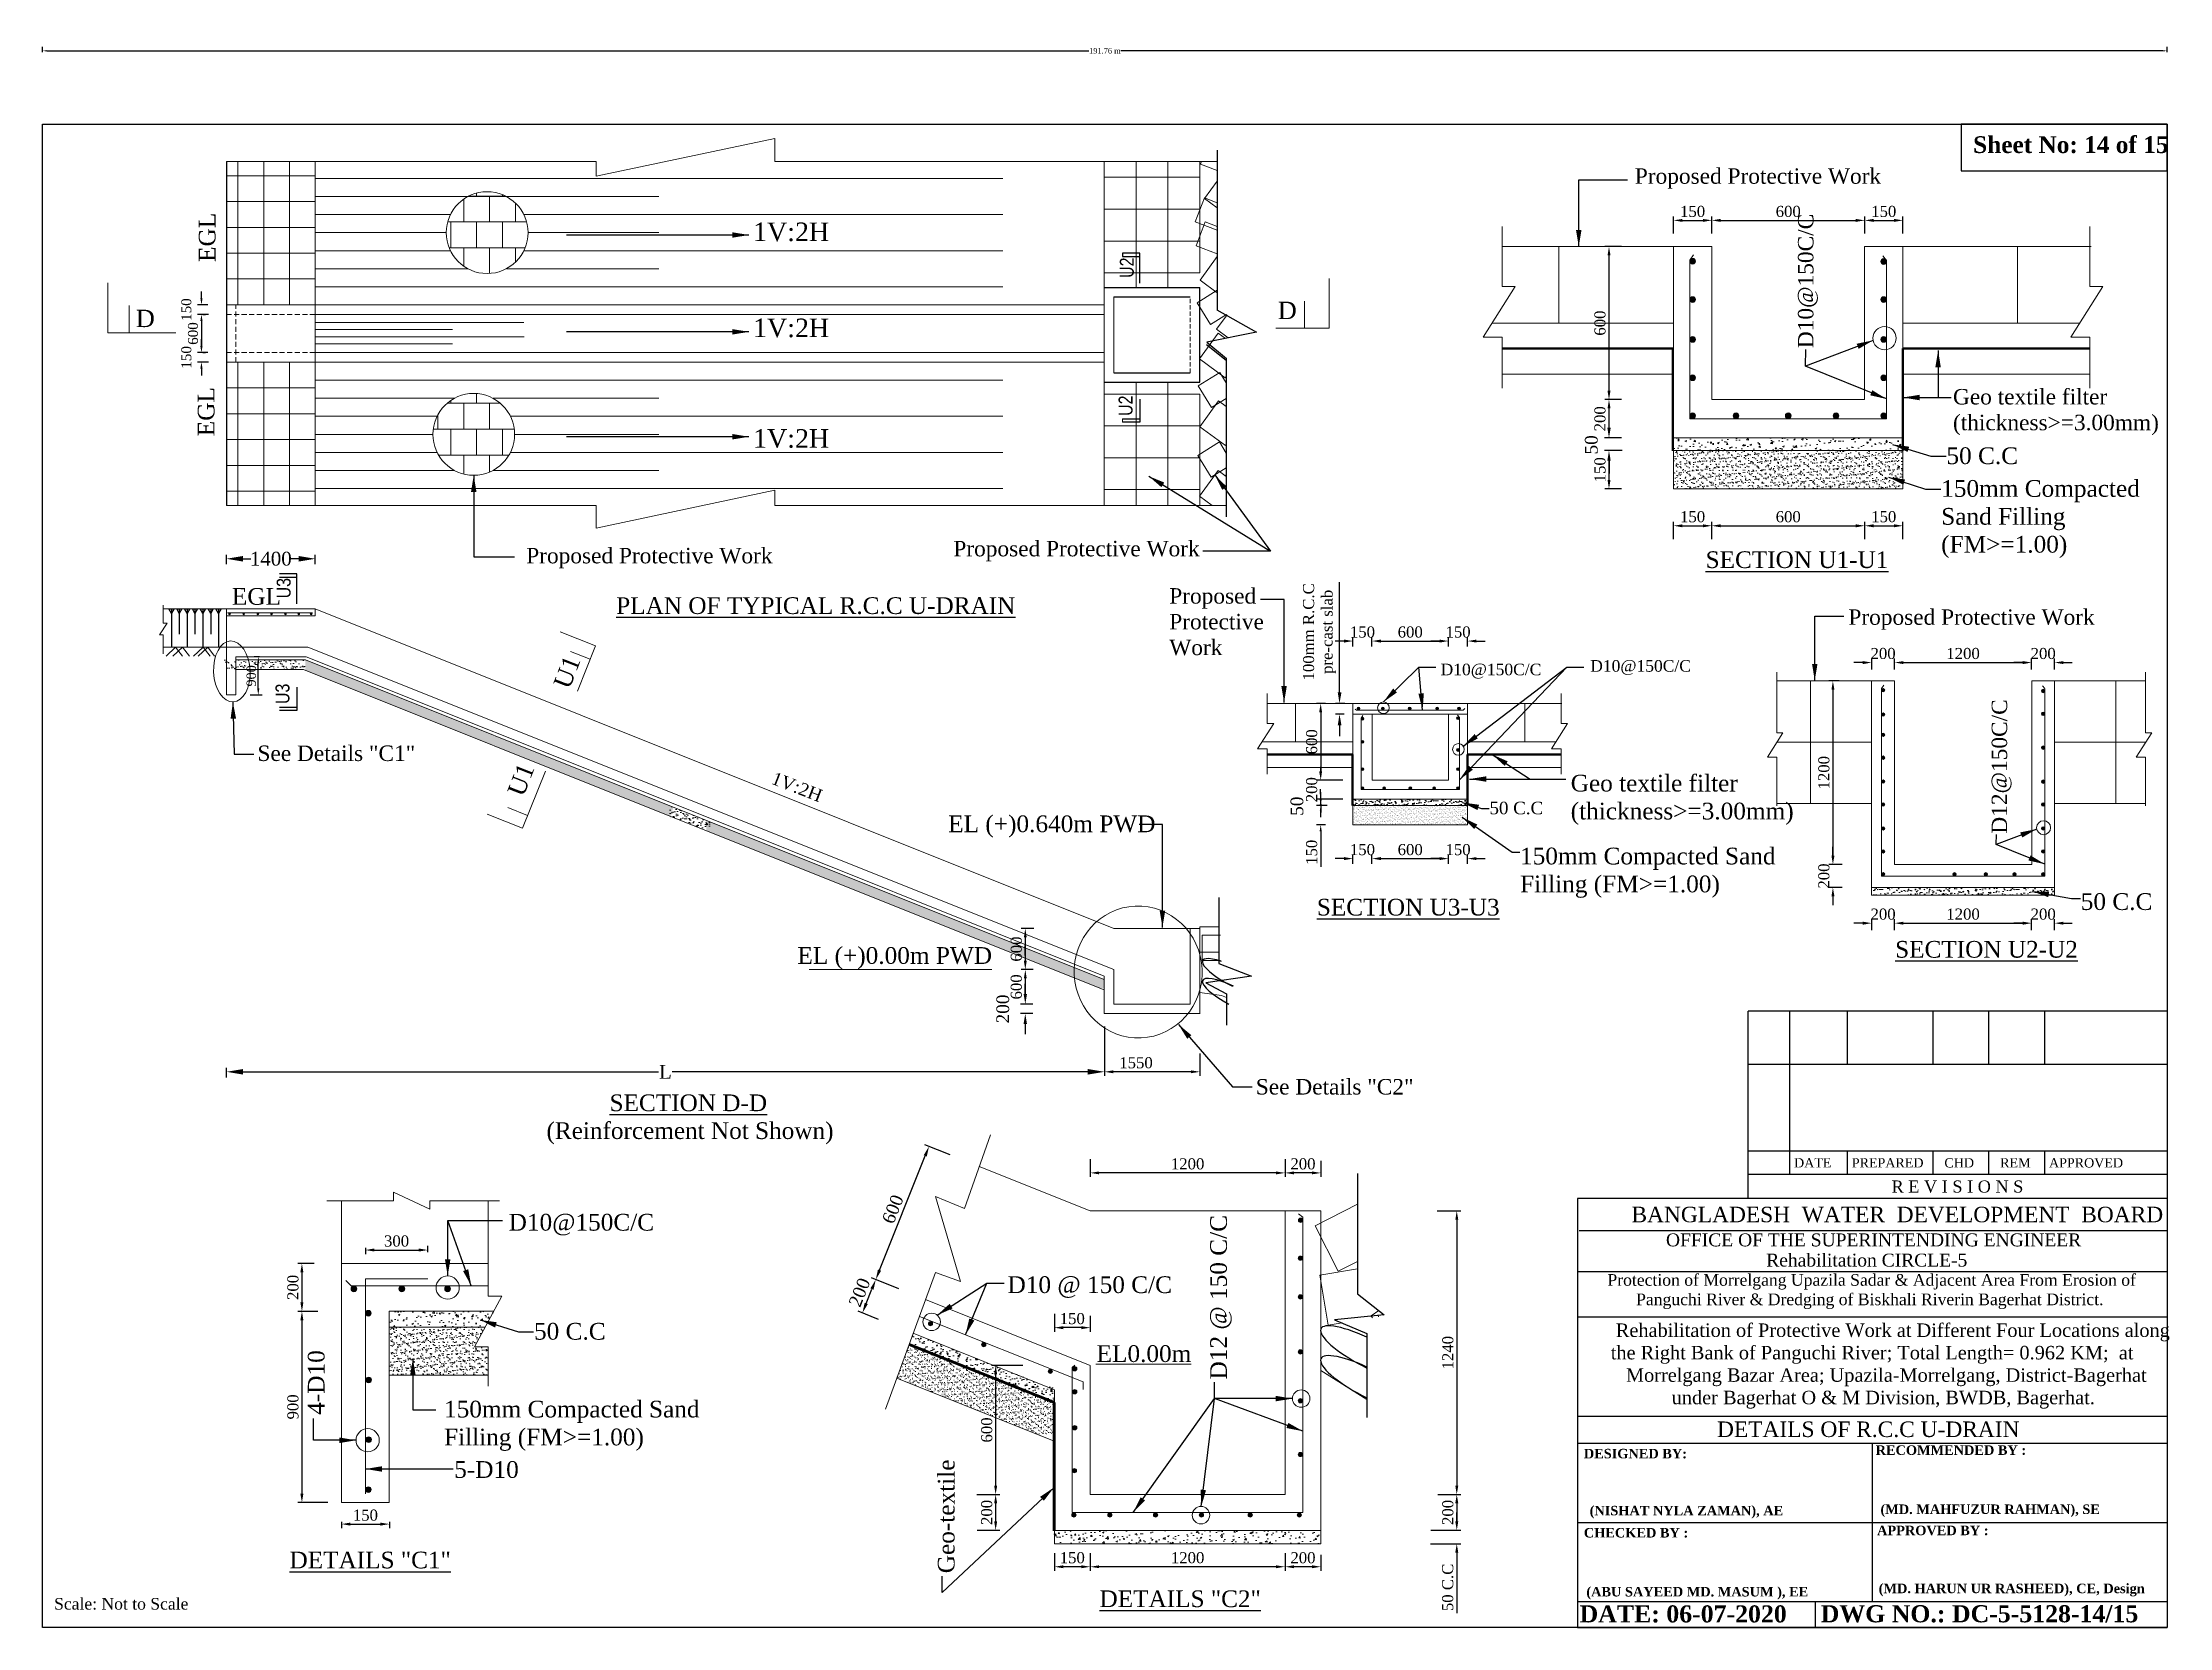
# Model space of a CAD drawing. Header units: metres. Extents: x -1354 to 3686, y -9962 to -7697.
# Drawn here: x 3285.5 to 3477.5, y -7857.5 to -7714.5 of the extents above; entities that cross this region are included whole.
import ezdxf
from ezdxf.enums import TextEntityAlignment as Align

# ---------------------------------------------------------------- set-up
doc = ezdxf.new("R2010")
doc.units = ezdxf.units.M
doc.linetypes.add('DASHEDX2', pattern=[38.1, 25.4, -12.7])
doc.layers.add('Blocks', color=11, linetype='Continuous', lineweight=9)
doc.layers.add('Layer1', color=7, linetype='Continuous', lineweight=13)
doc.layers.add('LINE', color=7, linetype='Continuous')
doc.styles.add('Kazi_T_H', font='timesbd.ttf')
doc.styles.get("Standard").update_dxf_attribs({"font": 'times.ttf'})
doc.styles.add('TIMES', font='ARIALN.TTF')
doc.dimstyles.get("Standard").update_dxf_attribs({"dimtxt": 0.5, "dimasz": 0.4075, "dimexe": 0.364, "dimexo": 0.219, "dimgap": 0.09, "dimtad": 0, "dimdec": 0, "dimlfac": 1000, "dimzin": 0, "dimdsep": 46, "dimtxsty": 'Standard', "dimcen": 0.09, "dimadec": 0, "dimazin": 0, "dimtfac": 1, "dimtdec": 0, "dimtofl": 0, "dimtmove": 0, "dimatfit": 3, "dimfxl": 1, "dimtolj": 1, "dimtzin": 0, "dimarcsym": 0})
pattern_1 = [(50, (3455.776, -8389.3851), (1.4665866, -0.1283096), [0.1533525, -1.6868775]), (355, (3455.776, -8389.3851), (-0.2837047, 1.538006), [0.122682, -1.349502]), (100.451, (3455.8982, -8389.3958), (1.182887, 1.4096893), [0.1303295, -1.4336245]), (46.1842, (3455.776, -8388.9762), (2.1821863, -0.3384407), [0.230029, -2.530316]), (96.6356, (3455.9578, -8389.0044), (1.911104, 1.991776), [0.195494, -2.150437]), (351.184, (3455.776, -8388.9762), (1.911107, 1.991772), [0.184023, -2.024253]), (21, (3455.9804, -8389.0784), (1.2204998, -0.8232374), [0.1533525, -1.6868775]), (326, (3455.9804, -8389.0784), (0.4975063, 1.482713), [0.122682, -1.349502]), (71.4514, (3456.0821, -8389.147), (1.7180028, 0.659479), [0.1303295, -1.4336245]), (37.5, (3455.77595, -8389.38513), (0.02486326, 0.68066806), [0, -1.3331444, 0, -1.369949, 0, -1.3546137]), (7.5, (3455.77595, -8389.3851), (0.5378983, 0.8064536), [0, -0.7810754, 0, -1.3024739, 0, -0.51628675]), (327.5, (3455.32, -8389.38513), (1.0915043, -0.0461164), [0, -0.511175, 0, -1.594866, 0, -2.1162645]), (317.5, (3455.1155, -8389.3851), (1.1924399, 0.2046833), [0, -0.6645275, 0, -1.0591546, 0, -1.5028545])]
pattern_2 = [(37.5, (3455.77595, -8389.38513), (-0.01840036, 0.56282522), [0, -0.443992, 0, -0.49657, 0, -0.4746625]), (7.5, (3455.77595, -8389.3851), (0.5169518, 0.8243489), [0, -0.239522, 0, -0.400177, 0, -0.1533525]), (327.5, (3455.41667, -8389.38513), (0.90964123, 0.00165276), [0, -0.14605, 0, -0.52578, 0, -0.686435]), (317.5, (3455.4167, -8389.3851), (0.8780899, 0.2563687), [0, -0.073025, 0, -0.344678, 0, -0.394335])]
pattern_3 = [(50, (3499.832, -8374.4104), (1.4665866, -0.1283096), [0.1533525, -1.6868775]), (355, (3499.832, -8374.4104), (-0.2837047, 1.538006), [0.122682, -1.349502]), (100.451, (3499.9542, -8374.421), (1.182887, 1.4096893), [0.1303295, -1.4336245]), (46.1842, (3499.832, -8374.0014), (2.182186, -0.338441), [0.230029, -2.530316]), (96.6356, (3500.0138, -8374.0296), (1.911104, 1.991776), [0.195494, -2.150437]), (351.184, (3499.832, -8374.0014), (1.911107, 1.991772), [0.184023, -2.024253]), (21, (3500.0365, -8374.1037), (1.2204998, -0.8232374), [0.1533525, -1.6868775]), (326, (3500.0365, -8374.1037), (0.4975063, 1.482713), [0.122682, -1.349502]), (71.4514, (3500.1382, -8374.1723), (1.7180028, 0.659479), [0.1303295, -1.4336245]), (37.5, (3499.832, -8374.41036), (0.02486326, 0.68066806), [0, -1.3331444, 0, -1.369949, 0, -1.3546137]), (7.5, (3499.832, -8374.41036), (0.5378983, 0.8064536), [0, -0.7810754, 0, -1.3024739, 0, -0.5162867]), (327.5, (3499.37603, -8374.41036), (1.0915043, -0.0461164), [0, -0.511175, 0, -1.594866, 0, -2.1162645]), (317.5, (3499.1716, -8374.4104), (1.1924399, 0.2046833), [0, -0.6645275, 0, -1.0591546, 0, -1.5028545])]
pattern_4 = [(37.5, (3499.832, -8374.41036), (-0.01840036, 0.56282522), [0, -0.443992, 0, -0.49657, 0, -0.4746625]), (7.5, (3499.832, -8374.41036), (0.5169518, 0.8243489), [0, -0.239522, 0, -0.400177, 0, -0.1533525]), (327.5, (3499.4727, -8374.41036), (0.90964123, 0.00165276), [0, -0.14605, 0, -0.52578, 0, -0.686435]), (317.5, (3499.4727, -8374.41036), (0.8780899, 0.2563687), [0, -0.073025, 0, -0.344678, 0, -0.394335])]
pattern_5 = [(50, (3468.5433, -8174.2508), (0.879952, -0.0769858), [0.0920115, -1.0121265]), (355, (3468.5433, -8174.2508), (-0.1702228, 0.9228036), [0.0736092, -0.8097012]), (100.451, (3468.6167, -8174.2572), (0.7097323, 0.8458136), [0.0781977, -0.8601747]), (46.1842, (3468.5433, -8174.0054), (1.3093118, -0.2030644), [0.1380173, -1.5181897]), (96.6356, (3468.6524, -8174.0224), (1.1466625, 1.1950654), [0.1172965, -1.290262]), (351.184, (3468.5433, -8174.0054), (1.1466642, 1.1950633), [0.110414, -1.214552]), (21, (3468.666, -8174.0668), (0.7322999, -0.4939425), [0.0920115, -1.0121265]), (326, (3468.666, -8174.0668), (0.2985038, 0.8896279), [0.0736092, -0.8097012]), (71.4514, (3468.727, -8174.10795), (1.0308017, 0.3956874), [0.0781977, -0.8601747]), (37.5, (3468.54333, -8174.2508), (0.01491795, 0.40840084), [0, -0.79988664, 0, -0.8219694, 0, -0.81276825]), (7.5, (3468.54333, -8174.2508), (0.32273897, 0.4838722), [0, -0.46864524, 0, -0.78148434, 0, -0.30977205]), (327.5, (3468.26975, -8174.2508), (0.65490257, -0.02766983), [0, -0.306705, 0, -0.9569196, 0, -1.2697587]), (317.5, (3468.14707, -8174.2508), (0.71546395, 0.12280995), [0, -0.3987165, 0, -0.6354928, 0, -0.9017127])]
pattern_6 = [(50, (3415.32757, -8102.36073), (0.7332933, -0.0641548), [0.0766762, -0.8434387]), (355, (3415.3276, -8102.3607), (-0.1418524, 0.769003), [0.061341, -0.674751]), (100.451, (3415.3887, -8102.3661), (0.5914436, 0.7048447), [0.0651647, -0.7168122]), (46.1842, (3415.3276, -8102.1563), (1.0910931, -0.1692204), [0.1150144, -1.265158]), (96.6356, (3415.4185, -8102.1704), (0.955552, 0.995888), [0.097747, -1.0752184]), (351.184, (3415.3276, -8102.1563), (0.9555535, 0.995886), [0.0920115, -1.0121265]), (21, (3415.4298, -8102.2074), (0.6102499, -0.4116187), [0.0766762, -0.8434387]), (326, (3415.4298, -8102.2074), (0.2487532, 0.7413566), [0.061341, -0.674751]), (71.4514, (3415.48065, -8102.2417), (0.8590014, 0.3297395), [0.0651647, -0.7168122]), (37.5, (3415.32757, -8102.36073), (0.01243163, 0.34033403), [0, -0.6665722, 0, -0.6849745, 0, -0.6773069]), (7.5, (3415.32757, -8102.36073), (0.26894914, 0.4032268), [0, -0.3905377, 0, -0.65123695, 0, -0.25814338]), (327.5, (3415.09958, -8102.36073), (0.54575215, -0.0230582), [0, -0.2555875, 0, -0.797433, 0, -1.05813225]), (317.5, (3414.99735, -8102.36073), (0.59621996, 0.1023416), [0, -0.33226375, 0, -0.5295773, 0, -0.75142725])]
pattern_7 = [(37.5, (3415.32757, -8102.36073), (-0.00920018, 0.28141261), [0, -0.221996, 0, -0.248285, 0, -0.23733125]), (7.5, (3415.32757, -8102.36073), (0.2584759, 0.41217443), [0, -0.119761, 0, -0.2000885, 0, -0.07667625]), (327.5, (3415.14792, -8102.36073), (0.45482061, 0.00082638), [0, -0.073025, 0, -0.26289, 0, -0.3432175]), (317.5, (3415.14792, -8102.36073), (0.43904496, 0.12818436), [0, -0.0365125, 0, -0.172339, 0, -0.1971675])]
pattern_8 = [(37.5, (3452.6556, -8418.17785), (-0.01840036, 0.56282522), [0, -0.443992, 0, -0.49657, 0, -0.4746625]), (7.5, (3452.6556, -8418.17785), (0.5169518, 0.8243489), [0, -0.239522, 0, -0.400177, 0, -0.1533525]), (327.5, (3452.2963, -8418.17785), (0.90964123, 0.00165276), [0, -0.14605, 0, -0.52578, 0, -0.686435]), (317.5, (3452.2963, -8418.17785), (0.8780899, 0.2563687), [0, -0.073025, 0, -0.344678, 0, -0.394335])]
pattern_9 = [(37.5, (3452.6556, -8422.8313), (-0.01840036, 0.56282522), [0, -0.443992, 0, -0.49657, 0, -0.4746625]), (7.5, (3452.6556, -8422.8313), (0.5169518, 0.8243489), [0, -0.239522, 0, -0.400177, 0, -0.1533525]), (327.5, (3452.2963, -8422.8313), (0.90964123, 0.00165276), [0, -0.14605, 0, -0.52578, 0, -0.686435]), (317.5, (3452.2963, -8422.8313), (0.8780899, 0.2563687), [0, -0.073025, 0, -0.344678, 0, -0.394335])]
pattern_10 = [(50, (3432.9229, -8224.3829), (1.09994, -0.0962322), [0.1150144, -1.265158]), (355, (3432.9229, -8224.3829), (-0.2127786, 1.1535045), [0.0920115, -1.0121265]), (100.451, (3433.0146, -8224.391), (0.8871654, 1.057267), [0.097747, -1.0752184]), (46.1842, (3432.923, -8224.0762), (1.6366397, -0.2538306), [0.1725216, -1.897737]), (96.6356, (3433.0593, -8224.0974), (1.433328, 1.493832), [0.146621, -1.6128276]), (351.184, (3432.923, -8224.0762), (1.43333, 1.493829), [0.138017, -1.51819]), (21, (3433.0763, -8224.1529), (0.9153748, -0.617428), [0.1150144, -1.265158]), (326, (3433.0763, -8224.1529), (0.3731297, 1.112035), [0.0920115, -1.0121265]), (71.4514, (3433.1526, -8224.2044), (1.288502, 0.4946093), [0.097747, -1.0752184]), (37.5, (3432.92294, -8224.38294), (0.01864744, 0.51050105), [0, -0.9998583, 0, -1.02746175, 0, -1.0159603]), (7.5, (3432.92294, -8224.38294), (0.4034237, 0.6048402), [0, -0.58580655, 0, -0.9768554, 0, -0.3872151]), (327.5, (3432.58096, -8224.38294), (0.8186282, -0.0345873), [0, -0.3833813, 0, -1.1961495, 0, -1.5871984]), (317.5, (3432.4276, -8224.3829), (0.8943299, 0.1535124), [0, -0.4983956, 0, -0.794366, 0, -1.1271409])]
pattern_11 = [(37.5, (3432.92294, -8224.38294), (-0.01380027, 0.42211892), [0, -0.332994, 0, -0.3724275, 0, -0.35599687]), (7.5, (3432.92294, -8224.38294), (0.3877138, 0.61826165), [0, -0.1796415, 0, -0.30013275, 0, -0.11501438]), (327.5, (3432.65348, -8224.38294), (0.68223092, 0.00123957), [0, -0.1095375, 0, -0.394335, 0, -0.51482625]), (317.5, (3432.6535, -8224.38294), (0.6585674, 0.1922765), [0, -0.05476875, 0, -0.2585085, 0, -0.29575125])]
pattern_12 = [(50, (3443.5876, -8349.6123), (1.4665866, -0.1283096), [0.1533525, -1.6868775]), (355, (3443.5876, -8349.6123), (-0.2837047, 1.538006), [0.122682, -1.349502]), (100.451, (3443.7098, -8349.623), (1.182887, 1.4096893), [0.1303295, -1.4336245]), (46.1842, (3443.5876, -8349.2034), (2.182186, -0.338441), [0.230029, -2.530316]), (96.6356, (3443.7695, -8349.2316), (1.911104, 1.991776), [0.195494, -2.150437]), (351.184, (3443.5876, -8349.2034), (1.911107, 1.991772), [0.184023, -2.024253]), (21, (3443.7921, -8349.3056), (1.2204998, -0.8232374), [0.1533525, -1.6868775]), (326, (3443.7921, -8349.3056), (0.4975063, 1.482713), [0.122682, -1.349502]), (71.4514, (3443.8938, -8349.3742), (1.7180028, 0.659479), [0.1303295, -1.4336245]), (37.5, (3443.58763, -8349.6123), (0.02486326, 0.68066806), [0, -1.3331444, 0, -1.369949, 0, -1.3546137]), (7.5, (3443.5876, -8349.6123), (0.5378983, 0.8064536), [0, -0.7810754, 0, -1.3024739, 0, -0.5162867]), (327.5, (3443.13166, -8349.6123), (1.0915043, -0.0461164), [0, -0.511175, 0, -1.594866, 0, -2.1162645]), (317.5, (3442.9272, -8349.6123), (1.19244, 0.2046833), [0, -0.6645275, 0, -1.0591546, 0, -1.5028545])]
pattern_13 = [(50, (3456.23925, -8174.2508), (0.879952, -0.0769858), [0.0920115, -1.0121265]), (355, (3456.23925, -8174.2508), (-0.1702228, 0.9228036), [0.0736092, -0.8097012]), (100.451, (3456.3126, -8174.2572), (0.7097323, 0.8458136), [0.0781977, -0.8601747]), (46.1842, (3456.2392, -8174.0054), (1.3093118, -0.2030644), [0.1380173, -1.5181897]), (96.6356, (3456.3484, -8174.0224), (1.1466625, 1.1950654), [0.1172965, -1.290262]), (351.184, (3456.2392, -8174.0054), (1.1466642, 1.1950633), [0.110414, -1.214552]), (21, (3456.3619, -8174.0668), (0.7322999, -0.4939425), [0.0920115, -1.0121265]), (326, (3456.3619, -8174.0668), (0.2985038, 0.8896279), [0.0736092, -0.8097012]), (71.4514, (3456.42295, -8174.10795), (1.0308017, 0.3956874), [0.0781977, -0.8601747]), (37.5, (3456.23925, -8174.2508), (0.01491795, 0.40840084), [0, -0.79988664, 0, -0.8219694, 0, -0.81276825]), (7.5, (3456.23925, -8174.2508), (0.32273897, 0.4838722), [0, -0.46864524, 0, -0.78148434, 0, -0.30977205]), (327.5, (3455.96567, -8174.2508), (0.65490257, -0.02766983), [0, -0.306705, 0, -0.9569196, 0, -1.2697587]), (317.5, (3455.843, -8174.2508), (0.71546395, 0.12280995), [0, -0.3987165, 0, -0.6354928, 0, -0.9017127])]

msp = doc.modelspace()

# ---------------------------------------------------------------- texts
at = {"color": 7, "linetype": 'ByBlock', "lineweight": 30, "insert": (3459.799528, -7722.933973), "char_height": 1.51160635, "width": 80.81663148, "attachment_point": 1}
msp.add_mtext('{\\fTimes New Roman|b1|i0|c0|p18;Sheet No: 14 of 15}', dxfattribs=at)
at = {"color": 0, "linetype": 'ByBlock', "lineweight": 30, "ltscale": 0.5, "attachment_point": 1}
for s, insert, char_height, width in [('Proposed Protective Work', (3429.262442, -7725.825045), 1.39465363, 72.91423283), ('Proposed Protective Work', (3429.262442, -7725.825045), 1.39465363, 72.91423283), ('D', (3397.039738, -7737.856773), 1.568985, 53.38644999), ('D', (3397.039738, -7737.856773), 1.568985, 53.38644999), ('D', (3293.970556, -7738.582952), 1.568985, 53.38644999), ('D', (3293.970556, -7738.582952), 1.568985, 53.38644999), ('Geo textile filter\\P(thickness>=3.00mm) ', (3457.979469, -7745.733662), 1.39465363, 72.91423283), ('Geo textile filter\\P(thickness>=3.00mm) ', (3457.979469, -7745.733662), 1.39465363, 72.91423283), ('50 C.C', (3457.390088, -7750.997633), 1.5104099, 91.1268782), ('50 C.C', (3457.390088, -7750.997633), 1.5104099, 91.1268782), ('150mm Compacted\\PSand Filling\\P(FM>=1.00)', (3456.914848, -7753.949048), 1.51040988, 91.1268782), ('150mm Compacted\\PSand Filling\\P(FM>=1.00)', (3456.914848, -7753.949048), 1.51040988, 91.1268782), ('Proposed Protective Work', (3367.756173, -7759.433791), 1.39465363, 72.91423283), ('Proposed Protective Work', (3367.756173, -7759.433791), 1.39465363, 72.91423283), ('Proposed Protective Work', (3329.205797, -7760.06577), 1.39465363, 72.91423283), ('Proposed Protective Work', (3329.205797, -7760.06577), 1.39465363, 72.91423283), ('{\\LSECTION U1-U1}', (3435.651897, -7760.376271), 1.50622592, 66.12756405), ('{\\LSECTION U1-U1}', (3435.651897, -7760.376271), 1.50622592, 66.12756405), ('EGL', (3302.638724, -7763.688641), 1.5104099, 87.17156097), ('EGL', (3302.638724, -7763.688641), 1.5104099, 87.17156097), ('{\\LPLAN OF TYPICAL R.C.C U-DRAIN}', (3337.325467, -7764.522416), 1.50622592, 66.12756405), ('{\\LPLAN OF TYPICAL R.C.C U-DRAIN}', (3337.325467, -7764.522416), 1.50622592, 66.12756405), ('Proposed\\PProtective\\PWork', (3387.243877, -7763.700036), 1.3946536, 72.91423283), ('Proposed\\PProtective\\PWork', (3387.243877, -7763.700036), 1.3946536, 72.91423283), ('Proposed Protective Work', (3448.539975, -7765.610871), 1.39465363, 72.91423283), ('Proposed Protective Work', (3448.539975, -7765.610871), 1.39465363, 72.91423283), ('D10@150C/C', (3411.73387, -7770.512691), 1.0459902, 54.68567462), ('D10@150C/C', (3411.73387, -7770.512691), 1.0459902, 54.68567462), ('D10@150C/C', (3425.237634, -7770.19042), 1.0459902, 54.68567462), ('D10@150C/C', (3425.237634, -7770.19042), 1.0459902, 54.68567462), ('See Details "C1"', (3304.946546, -7777.895508), 1.39465363, 72.91423283), ('See Details "C1"', (3304.946546, -7777.895508), 1.39465363, 72.91423283), ('Geo textile filter\\P(thickness>=3.00mm) ', (3423.475041, -7780.534999), 1.51040988, 91.1268782), ('Geo textile filter\\P(thickness>=3.00mm) ', (3423.475041, -7780.534999), 1.51040988, 91.1268782), ('EL (+)0.640m PWD ', (3367.287571, -7784.20248), 1.51040988, 87.17156097), ('50 C.C', (3416.144691, -7782.964958), 1.1328074, 68.34515865), ('50 C.C', (3416.144691, -7782.964958), 1.1328074, 68.34515865), ('150mm Compacted Sand\\PFilling (FM>=1.00)', (3418.901769, -7787.110827), 1.51040988, 91.1268782), ('150mm Compacted Sand\\PFilling (FM>=1.00)', (3418.901769, -7787.110827), 1.51040988, 91.1268782), ('{\\LSECTION U3-U3}', (3400.564899, -7791.724732), 1.50622592, 66.12756405), ('{\\LSECTION U3-U3}', (3400.564899, -7791.724732), 1.50622592, 66.12756405), ('50 C.C', (3469.511815, -7791.218311), 1.5104099, 91.1268782), ('50 C.C', (3469.511815, -7791.218311), 1.5104099, 91.1268782), ('{\\LSECTION U2-U2}', (3452.757874, -7795.526621), 1.50622592, 66.12756405), ('{\\LSECTION U2-U2}', (3452.757874, -7795.526621), 1.50622592, 66.12756405), ('EL (+)0.00m PWD ', (3353.677305, -7796.082899), 1.51040988, 87.17156097), ('          {\\LSECTION D-D\\P}(Reinforcement Not Shown)', (3331.035244, -7809.37299), 1.50622592, 66.12756405), ('          {\\LSECTION D-D\\P}(Reinforcement Not Shown)', (3331.035244, -7809.37299), 1.50622592, 66.12756405), ('See Details "C2"', (3395.054042, -7807.98311), 1.39465363, 72.91423283), ('See Details "C2"', (3395.054042, -7807.98311), 1.39465363, 72.91423283), ('D10@150C/C', (3327.617475, -7820.14636), 1.5104099, 91.1268782), ('D10@150C/C', (3327.617475, -7820.14636), 1.5104099, 91.1268782), ('D10 @ 150 C/C', (3372.647905, -7825.778406), 1.51040988, 91.1268782), ('D10 @ 150 C/C', (3372.647905, -7825.778406), 1.51040988, 91.1268782), ('50 C.C', (3329.906842, -7829.983336), 1.5104099, 91.1268782), ('50 C.C', (3329.906842, -7829.983336), 1.5104099, 91.1268782), ('EL0.00m', (3380.683314, -7831.997381), 1.5104099, 91.1268782), ('150mm Compacted Sand\\PFilling (FM>=1.00)', (3321.784931, -7837.003057), 1.51040988, 91.1268782), ('150mm Compacted Sand\\PFilling (FM>=1.00)', (3321.784931, -7837.003057), 1.51040988, 91.1268782), ('5-D10', (3322.702539, -7842.451533), 1.5104099, 91.1268782), ('5-D10', (3322.702539, -7842.451533), 1.5104099, 91.1268782), ('{\\LDETAILS "C1"}', (3307.840643, -7850.617802), 1.50622592, 66.12756405), ('{\\LDETAILS "C1"}', (3307.840643, -7850.617802), 1.50622592, 66.12756405), ('{\\LDETAILS "C2"}', (3380.949208, -7854.113289), 1.50622592, 66.12756405), ('{\\LDETAILS "C2"}', (3380.949208, -7854.113289), 1.50622592, 66.12756405)]:
    msp.add_mtext(s, dxfattribs=dict(at, insert=insert, char_height=char_height, width=width))
for s, insert, char_height, width, rotation in [('EGL', (3299.650225, -7734.270568), 1.5104099, 87.17156097, 90), ('EGL', (3299.650225, -7734.270568), 1.5104099, 87.17156097, 90), ('D10@150C/C', (3443.987657, -7742.048314), 1.3946536, 72.91423283, 90), ('D10@150C/C', (3443.987657, -7742.048314), 1.3946536, 72.91423283, 90), ('EGL', (3299.55478, -7749.998972), 1.5104099, 87.17156097, 90), ('EGL', (3299.55478, -7749.998972), 1.5104099, 87.17156097, 90), ('U1', (3331.620895, -7772.335685), 1.5689853, 53.38644999, 68.68559263), ('U1', (3331.620895, -7772.335685), 1.5689853, 53.38644999, 68.68559263), ('D12@150C/C', (3461.470356, -7785.84872), 1.3946536, 72.91423283, 90), ('D12@150C/C', (3461.470356, -7785.84872), 1.3946536, 72.91423283, 90), ('U1', (3327.467402, -7782.039888), 1.5689853, 53.38644999, 68.68559263), ('U1', (3327.467402, -7782.039888), 1.5689853, 53.38644999, 68.68559263), ('D12 @ 150 C/C', (3390.935034, -7835.085822), 1.51040988, 91.1268782, 90), ('D12 @ 150 C/C', (3390.935034, -7835.085822), 1.51040988, 91.1268782, 90), ('4-D10', (3309.490617, -7838.272633), 1.5104099, 91.1268782, 90), ('4-D10', (3309.490617, -7838.272633), 1.5104099, 91.1268782, 90), ('Geo-textile', (3366.355009, -7852.566408), 1.51040988, 91.1268782, 90), ('Geo-textile', (3366.355009, -7852.566408), 1.51040988, 91.1268782, 90)]:
    msp.add_mtext(s, dxfattribs=dict(at, insert=insert, char_height=char_height, width=width, rotation=rotation))
at = {"layer": 'Blocks', "color": 0, "lineweight": 30, "ltscale": 0.5}
for p in [(3349.670593, -7732.389547), (3349.670593, -7741.056591), (3349.670593, -7751.030562)]:
    msp.add_text('1V:2H ', height=1.6735844, dxfattribs=at).set_placement(p)
at = {"layer": 'Blocks', "color": 0, "lineweight": 30, "ltscale": 0.5, "char_height": 1.15, "attachment_point": 5}
for s, insert, rotation in [('\\A1;50', (3425.339835, -7750.77335), 90), ('\\A1;50', (3425.339835, -7750.77335), 90), ('\\A1;50', (3398.77147, -7783.37109), 90), ('\\A1;50', (3398.77147, -7783.37109), 90), ('\\A1;200', (3372.223269, -7801.663382), 90), ('\\A1;200', (3372.223269, -7801.663382), 90), ('\\A1;600', (3362.291176, -7819.722423), 68.19859051), ('\\A1;600', (3362.291176, -7819.722423), 68.19859051), ('\\A1;200', (3359.288134, -7827.230028), 68.19859051), ('\\A1;200', (3359.288134, -7827.230028), 68.19859051)]:
    msp.add_mtext(s, dxfattribs=dict(at, insert=insert, rotation=rotation))
at = {"layer": 'Layer1', "color": 7, "lineweight": 30, "attachment_point": 1, "style": 'TIMES'}
for s, insert, char_height, width, rotation in [('U2', (3382.780742, -7735.709939), 1.2570075, 2.67428346, 90), ('U2', (3382.780742, -7735.709939), 1.2570075, 2.67428346, 90), ('U2', (3382.672279, -7748.160012), 1.2570075, 2.67428346, 90), ('U2', (3382.672279, -7748.160012), 1.2570075, 2.67428346, 90), ('U3', (3306.683098, -7764.622328), 1.2570075, 2.67428346, 90), ('U3', (3306.683098, -7764.622328), 1.2570075, 2.67428346, 90), ('U3', (3306.574636, -7774.154605), 1.2570075, 2.67428346, 90), ('U3', (3306.574636, -7774.154605), 1.2570075, 2.67428346, 90), ('{\\fTimes New Roman|b0|i0|c0|p18;\\C0;1V:2H}', (3351.643609, -7780.234979), 1.15225687, 11.36506851, 338.79628874)]:
    msp.add_mtext(s, dxfattribs=dict(at, insert=insert, char_height=char_height, width=width, rotation=rotation))
at = {"layer": 'LINE', "color": 0, "linetype": 'ByBlock', "lineweight": -3, "ltscale": 0.5}
for s, p in [('DATE', (3443.632737, -7815.959558)), ('PREPARED', (3448.848331, -7815.959558)), ('CHD', (3457.20526, -7815.959558)), ('APPROVED', (3466.646435, -7815.959558)), ('REM', (3462.240071, -7815.959558))]:
    msp.add_text(s, height=0.83793, dxfattribs=at).set_placement(p)
for s, height, p in [('R E V I S I O N S', 1.09034851, (3458.38148, -7818.223529)), ('BANGLADESH  WATER  DEVELOPMENT  BOARD', 1.39826756, (3452.955846, -7820.900377)), ('OFFICE OF THE SUPERINTENDING ENGINEER', 1.16624531, (3450.812659, -7823.077393)), ('Rehabilitation CIRCLE-5', 1.16624531, (3450.198707, -7824.901452)), ('DETAILS OF R.C.C U-DRAIN ', 1.39949437, (3450.596798, -7840.2749)), ('DETAILS OF R.C.C U-DRAIN ', 1.39949437, (3450.596798, -7840.2749))]:
    msp.add_text(s, height=height, dxfattribs=at).set_placement(p, align=Align.CENTER)
at = {"layer": 'LINE', "color": 0, "linetype": 'ByBlock', "lineweight": -3, "ltscale": 0.5, "style": 'Kazi_T_H'}
for s, height, p in [('DESIGNED BY:', 0.8567796, (3424.661212, -7842.200694)), ('RECOMMENDED BY :', 0.8567796, (3450.995316, -7841.88447)), ('RECOMMENDED BY :', 0.8567796, (3450.995316, -7841.88447)), ('(NISHAT NYLA ZAMAN), AE', 0.8567796, (3425.184771, -7847.342027)), ('(NISHAT NYLA ZAMAN), AE', 0.8567796, (3425.184771, -7847.342027)), ('(MD. MAHFUZUR RAHMAN), SE ', 0.8567796, (3451.434477, -7847.219446)), ('(MD. MAHFUZUR RAHMAN), SE ', 0.8567796, (3451.434477, -7847.219446)), ('CHECKED BY :', 0.8567796, (3424.661212, -7849.340524)), ('CHECKED BY :', 0.8567796, (3424.661212, -7849.340524)), ('APPROVED BY :', 0.8567796, (3451.125032, -7849.131126)), ('APPROVED BY :', 0.8567796, (3451.125032, -7849.131126)), ('(MD. HARUN UR RASHEED), CE, Design', 0.8567796, (3451.274257, -7854.363918)), ('(ABU SAYEED MD. MASUM ), EE', 0.8567796, (3424.887415, -7854.66068)), ('DWG NO.: DC-5-5128-14/15', 1.54220327, (3446.043783, -7856.989403)), ('DATE: 06-07-2020', 1.54220327, (3424.276571, -7857.004968)), ('DATE: 06-07-2020', 1.54220327, (3424.276571, -7857.004968))]:
    msp.add_text(s, height=height, dxfattribs=at).set_placement(p)
at = {"layer": 'LINE', "color": 0, "linetype": 'ByBlock', "lineweight": 40, "ltscale": 0.5, "insert": (3450.471644, -7825.577284), "char_height": 0.9, "width": 51.79341301, "attachment_point": 2}
msp.add_mtext('{\\fTimes New Roman|b1|i0|c0|p18; \\fTimes New Roman|b0|i0|c0|p18;\\H1.17x;Protection of Morrelgang Upazila Sadar & Adjacent Area From Erosion of Panguchi River & Dredging of Biskhali Riverin Bagerhat District.}', dxfattribs=at)
at = {"layer": 'LINE', "color": 0, "linetype": 'ByBlock', "lineweight": -3, "ltscale": 0.5, "insert": (3423.881697, -7830.033185), "char_height": 1.21400201, "width": 53.05208008, "attachment_point": 1}
msp.add_mtext('        Rehabilitation of Protective Work at Different Four Locations along      \\P       the Right Bank of Panguchi River; Total Length= 0.962 KM;  at    \\P          Morrelgang Bazar Area; Upazila-Morrelgang, District-Bagerhat  \\P                   under Bagerhat O & M Division, BWDB, Bagerhat.', dxfattribs=at)
at = {"layer": 'LINE', "color": 7, "linetype": 'ByBlock', "lineweight": 30, "ltscale": 0.5, "insert": (3286.591126, -7854.795295), "char_height": 1.05079669, "width": 22.07094927, "attachment_point": 1}
msp.add_mtext('Scale: Not to Scale', dxfattribs=at)
msp.add_mtext('Scale: Not to Scale', dxfattribs=at)

# ---------------------------------------------------------------- blocks, each defined once
blk = doc.blocks.new('*D809')
at = {"layer": 'Blocks', "color": 0, "lineweight": -2, "ltscale": 0.5}
for p, q in [((3285.55, -7715.35), (3285.55, -7714.86)), ((3477.31, -7715.35), (3477.31, -7714.86))]:
    blk.add_line(p, q, dxfattribs=at)
at = {"layer": 'Blocks', "color": 0, "linetype": 'ByBlock', "lineweight": -2, "ltscale": 0.5}
for p, q in [((3285.95, -7715.23), (3379.99, -7715.23)), ((3476.9, -7715.23), (3382.87, -7715.23))]:
    blk.add_line(p, q, dxfattribs=at)
at = {"layer": 'Blocks', "color": 0, "linetype": 'ByBlock', "lineweight": -3, "ltscale": 0.5}
for points in [[(3285.95, -7715.16), (3285.95, -7715.29), (3285.55, -7715.23)], [(3476.9, -7715.16), (3476.9, -7715.29), (3477.31, -7715.23)]]:
    blk.add_solid(points, dxfattribs=at)
at = {"layer": 'Defpoints', "color": 0, "linetype": 'ByBlock', "lineweight": -3, "ltscale": 0.5}
for p in [(3477.31, -7715.23), (3285.55, -7721.85), (3477.31, -7721.85)]:
    blk.add_point(p, dxfattribs=at)
at = {"layer": 'Blocks', "color": 0, "linetype": 'ByBlock', "lineweight": -2, "ltscale": 0.5, "insert": (3381.43, -7715.23), "char_height": 0.5, "attachment_point": 5}
blk.add_mtext('\\A1;191.76 m', dxfattribs=at)
blk = doc.blocks.new('*D810')
at = {"layer": 'Blocks', "color": 0, "lineweight": -2, "ltscale": 0.5}
for p, q in [((3432.76, -7731.72), (3432.76, -7730.16)), ((3433.56, -7730.52), (3435.41, -7730.52)), ((3436.21, -7731.72), (3436.21, -7730.16))]:
    blk.add_line(p, q, dxfattribs=at)
at = {"layer": 'Blocks', "color": 0, "lineweight": -3, "ltscale": 0.5}
for points in [[(3433.56, -7730.39), (3433.56, -7730.66), (3432.76, -7730.52)], [(3435.41, -7730.39), (3435.41, -7730.66), (3436.21, -7730.52)]]:
    blk.add_solid(points, dxfattribs=at)
at = {"layer": 'Defpoints', "color": 0, "lineweight": -3, "ltscale": 0.5}
for p in [(3436.21, -7730.52), (3432.76, -7731.94), (3436.21, -7731.94)]:
    blk.add_point(p, dxfattribs=at)
at = {"layer": 'Blocks', "color": 0, "lineweight": 30, "ltscale": 0.5, "insert": (3434.48, -7729.72), "char_height": 1, "attachment_point": 5}
blk.add_mtext('\\A1;150', dxfattribs=at)
blk = doc.blocks.new('*D811')
at = {"layer": 'Blocks', "color": 0, "lineweight": -2, "ltscale": 0.5}
for p, q in [((3450.01, -7731.72), (3450.01, -7730.16)), ((3450.81, -7730.52), (3452.66, -7730.52)), ((3453.46, -7731.72), (3453.46, -7730.16))]:
    blk.add_line(p, q, dxfattribs=at)
at = {"layer": 'Blocks', "color": 0, "lineweight": -3, "ltscale": 0.5}
for points in [[(3450.81, -7730.39), (3450.81, -7730.66), (3450.01, -7730.52)], [(3452.66, -7730.39), (3452.66, -7730.66), (3453.46, -7730.52)]]:
    blk.add_solid(points, dxfattribs=at)
at = {"layer": 'Defpoints', "color": 0, "lineweight": -3, "ltscale": 0.5}
for p in [(3453.46, -7730.52), (3450.01, -7731.94), (3453.46, -7731.94)]:
    blk.add_point(p, dxfattribs=at)
at = {"layer": 'Blocks', "color": 0, "lineweight": 30, "ltscale": 0.5, "insert": (3451.73, -7729.72), "char_height": 1, "attachment_point": 5}
blk.add_mtext('\\A1;150', dxfattribs=at)
blk = doc.blocks.new('*D812')
at = {"layer": 'Blocks', "color": 0, "lineweight": -2, "ltscale": 0.5}
for p, q in [((3436.21, -7731.72), (3436.21, -7730.16)), ((3437.01, -7730.52), (3449.21, -7730.52)), ((3450.01, -7731.72), (3450.01, -7730.16))]:
    blk.add_line(p, q, dxfattribs=at)
at = {"layer": 'Blocks', "color": 0, "lineweight": -3, "ltscale": 0.5}
for points in [[(3437.01, -7730.39), (3437.01, -7730.66), (3436.21, -7730.52)], [(3449.21, -7730.39), (3449.21, -7730.66), (3450.01, -7730.52)]]:
    blk.add_solid(points, dxfattribs=at)
at = {"layer": 'Defpoints', "color": 0, "lineweight": -3, "ltscale": 0.5}
for p in [(3450.01, -7730.52), (3436.21, -7731.94), (3450.01, -7731.94)]:
    blk.add_point(p, dxfattribs=at)
at = {"layer": 'Blocks', "color": 0, "lineweight": 30, "ltscale": 0.5, "insert": (3443.11, -7729.72), "char_height": 1, "attachment_point": 5}
blk.add_mtext('\\A1;600', dxfattribs=at)
blk = doc.blocks.new('*D813')
at = {"layer": 'Blocks', "color": 0, "lineweight": -2, "ltscale": 0.5}
for p, q in [((3428.05, -7732.89), (3426.57, -7732.89)), ((3426.93, -7733.69), (3426.93, -7745.89)), ((3428.05, -7746.69), (3426.57, -7746.69))]:
    blk.add_line(p, q, dxfattribs=at)
at = {"layer": 'Blocks', "color": 0, "lineweight": -3, "ltscale": 0.5}
for points in [[(3426.8, -7733.69), (3427.07, -7733.69), (3426.93, -7732.89)], [(3426.8, -7745.89), (3427.07, -7745.89), (3426.93, -7746.69)]]:
    blk.add_solid(points, dxfattribs=at)
at = {"layer": 'Defpoints', "color": 0, "lineweight": -3, "ltscale": 0.5}
for p in [(3428.27, -7732.89), (3426.93, -7746.69), (3428.27, -7746.69)]:
    blk.add_point(p, dxfattribs=at)
at = {"layer": 'Blocks', "color": 0, "lineweight": 30, "ltscale": 0.5, "insert": (3426.12, -7739.79), "char_height": 1, "attachment_point": 5, "rotation": 90}
blk.add_mtext('\\A1;600', dxfattribs=at)
blk = doc.blocks.new('*D814')
at = {"layer": 'Blocks', "color": 0, "lineweight": -2, "ltscale": 0.5}
for p, q in [((3428.05, -7746.69), (3426.57, -7746.69)), ((3426.93, -7747.49), (3426.93, -7749.34)), ((3428.05, -7750.14), (3426.57, -7750.14))]:
    blk.add_line(p, q, dxfattribs=at)
at = {"layer": 'Blocks', "color": 0, "lineweight": -3, "ltscale": 0.5}
for points in [[(3426.8, -7747.49), (3427.07, -7747.49), (3426.93, -7746.69)], [(3426.8, -7749.34), (3427.07, -7749.34), (3426.93, -7750.14)]]:
    blk.add_solid(points, dxfattribs=at)
at = {"layer": 'Defpoints', "color": 0, "lineweight": -3, "ltscale": 0.5}
for p in [(3428.27, -7746.69), (3426.93, -7750.14), (3428.27, -7750.14)]:
    blk.add_point(p, dxfattribs=at)
at = {"layer": 'Blocks', "color": 0, "lineweight": 30, "ltscale": 0.5, "insert": (3426.12, -7748.42), "char_height": 1, "attachment_point": 5, "rotation": 90}
blk.add_mtext('\\A1;200', dxfattribs=at)
blk = doc.blocks.new('*D815')
at = {"layer": 'Blocks', "color": 0, "lineweight": -2, "ltscale": 0.5}
for p, q in [((3432.76, -7759.27), (3432.76, -7757.71)), ((3433.56, -7758.07), (3435.41, -7758.07)), ((3436.21, -7759.27), (3436.21, -7757.71))]:
    blk.add_line(p, q, dxfattribs=at)
at = {"layer": 'Blocks', "color": 0, "lineweight": -3, "ltscale": 0.5}
for points in [[(3433.56, -7757.94), (3433.56, -7758.21), (3432.76, -7758.07)], [(3435.41, -7757.94), (3435.41, -7758.21), (3436.21, -7758.07)]]:
    blk.add_solid(points, dxfattribs=at)
at = {"layer": 'Defpoints', "color": 0, "lineweight": -3, "ltscale": 0.5}
for p in [(3436.21, -7758.07), (3432.76, -7759.48), (3436.21, -7759.48)]:
    blk.add_point(p, dxfattribs=at)
at = {"layer": 'Blocks', "color": 0, "lineweight": 30, "ltscale": 0.5, "insert": (3434.48, -7757.26), "char_height": 1, "attachment_point": 5}
blk.add_mtext('\\A1;150', dxfattribs=at)
blk = doc.blocks.new('*D816')
at = {"layer": 'Blocks', "color": 0, "lineweight": -2, "ltscale": 0.5}
for p, q in [((3450.01, -7759.27), (3450.01, -7757.71)), ((3450.81, -7758.07), (3452.66, -7758.07)), ((3453.46, -7759.27), (3453.46, -7757.71))]:
    blk.add_line(p, q, dxfattribs=at)
at = {"layer": 'Blocks', "color": 0, "lineweight": -3, "ltscale": 0.5}
for points in [[(3450.81, -7757.94), (3450.81, -7758.21), (3450.01, -7758.07)], [(3452.66, -7757.94), (3452.66, -7758.21), (3453.46, -7758.07)]]:
    blk.add_solid(points, dxfattribs=at)
at = {"layer": 'Defpoints', "color": 0, "lineweight": -3, "ltscale": 0.5}
for p in [(3453.46, -7758.07), (3450.01, -7759.48), (3453.46, -7759.48)]:
    blk.add_point(p, dxfattribs=at)
at = {"layer": 'Blocks', "color": 0, "lineweight": 30, "ltscale": 0.5, "insert": (3451.73, -7757.26), "char_height": 1, "attachment_point": 5}
blk.add_mtext('\\A1;150', dxfattribs=at)
blk = doc.blocks.new('*D817')
at = {"layer": 'Blocks', "color": 0, "lineweight": -2, "ltscale": 0.5}
for p, q in [((3436.21, -7759.27), (3436.21, -7757.71)), ((3437.01, -7758.07), (3449.21, -7758.07)), ((3450.01, -7759.27), (3450.01, -7757.71))]:
    blk.add_line(p, q, dxfattribs=at)
at = {"layer": 'Blocks', "color": 0, "lineweight": -3, "ltscale": 0.5}
for points in [[(3437.01, -7757.94), (3437.01, -7758.21), (3436.21, -7758.07)], [(3449.21, -7757.94), (3449.21, -7758.21), (3450.01, -7758.07)]]:
    blk.add_solid(points, dxfattribs=at)
at = {"layer": 'Defpoints', "color": 0, "lineweight": -3, "ltscale": 0.5}
for p in [(3450.01, -7758.07), (3436.21, -7759.48), (3450.01, -7759.48)]:
    blk.add_point(p, dxfattribs=at)
at = {"layer": 'Blocks', "color": 0, "lineweight": 30, "ltscale": 0.5, "insert": (3443.11, -7757.26), "char_height": 1, "attachment_point": 5}
blk.add_mtext('\\A1;600', dxfattribs=at)
blk = doc.blocks.new('A$C734E4CAF')
at = {"layer": 'Blocks', "lineweight": 13, "ltscale": 0.002}
h = blk.add_hatch(dxfattribs=at)
h.set_pattern_fill('AR-B88', color=0, scale=0.01, style=0)
h.set_pattern_definition([(0, (108.2436, -569.4196), (0, 2.032), []), (90, (108.2436, -569.4196), (-1.016, 2.032), [2.032, -2.032])])
h.paths.add_polyline_path([(-3.21, 0, 1), (3.21, 0, 1)])
at = {"layer": 'Blocks', "color": 0, "lineweight": 13, "ltscale": 0.05}
blk.add_circle((0, 0), 3.21, dxfattribs=at)
blk = doc.blocks.new('*D818')
at = {"layer": 'Blocks', "color": 0, "lineweight": -2, "ltscale": 0.5}
for p, q in [((3428.05, -7751.29), (3426.57, -7751.29)), ((3426.93, -7752.09), (3426.93, -7753.94)), ((3428.05, -7754.74), (3426.57, -7754.74))]:
    blk.add_line(p, q, dxfattribs=at)
at = {"layer": 'Blocks', "color": 0, "lineweight": -3, "ltscale": 0.5}
for points in [[(3426.8, -7752.09), (3427.07, -7752.09), (3426.93, -7751.29)], [(3426.8, -7753.94), (3427.07, -7753.94), (3426.93, -7754.74)]]:
    blk.add_solid(points, dxfattribs=at)
at = {"layer": 'Defpoints', "color": 0, "lineweight": -3, "ltscale": 0.5}
for p in [(3428.27, -7751.29), (3426.93, -7754.74), (3428.27, -7754.74)]:
    blk.add_point(p, dxfattribs=at)
at = {"layer": 'Blocks', "color": 0, "lineweight": 30, "ltscale": 0.5, "insert": (3426.12, -7753.02), "char_height": 1, "attachment_point": 5, "rotation": 90}
blk.add_mtext('\\A1;150', dxfattribs=at)
blk = doc.blocks.new('*D819')
at = {"layer": 'Blocks', "color": 0, "lineweight": -2, "ltscale": 0.5}
for p, q in [((3312.53, -7847.93), (3312.53, -7848.5)), ((3313.33, -7848.13), (3316.05, -7848.13)), ((3316.85, -7847.93), (3316.85, -7848.5))]:
    blk.add_line(p, q, dxfattribs=at)
at = {"layer": 'Blocks', "color": 0, "lineweight": -3, "ltscale": 0.5}
for points in [[(3313.33, -7848), (3313.33, -7848.27), (3312.53, -7848.13)], [(3316.05, -7848), (3316.05, -7848.27), (3316.85, -7848.13)]]:
    blk.add_solid(points, dxfattribs=at)
at = {"layer": 'Defpoints', "color": 0, "lineweight": -3, "ltscale": 0.5}
for p in [(3312.53, -7847.72), (3316.85, -7847.72), (3316.85, -7848.13)]:
    blk.add_point(p, dxfattribs=at)
at = {"layer": 'Blocks', "color": 0, "lineweight": 30, "ltscale": 0.5, "insert": (3314.69, -7847.33), "char_height": 1, "attachment_point": 5}
blk.add_mtext('\\A1;150', dxfattribs=at)
blk = doc.blocks.new('*D820')
at = {"layer": 'Blocks', "color": 0, "lineweight": -2, "ltscale": 0.5}
for p, q in [((3310.07, -7824.62), (3308.59, -7824.62)), ((3308.96, -7825.42), (3308.96, -7828.14)), ((3310.4, -7828.94), (3308.59, -7828.94))]:
    blk.add_line(p, q, dxfattribs=at)
at = {"layer": 'Blocks', "color": 0, "lineweight": -3, "ltscale": 0.5}
for points in [[(3308.82, -7825.42), (3309.09, -7825.42), (3308.96, -7824.62)], [(3308.82, -7828.14), (3309.09, -7828.14), (3308.96, -7828.94)]]:
    blk.add_solid(points, dxfattribs=at)
at = {"layer": 'Defpoints', "color": 0, "lineweight": -3, "ltscale": 0.5}
for p in [(3310.29, -7824.62), (3308.96, -7828.94), (3310.62, -7828.94)]:
    blk.add_point(p, dxfattribs=at)
at = {"layer": 'Blocks', "color": 0, "lineweight": 30, "ltscale": 0.5, "insert": (3308.15, -7826.78), "char_height": 1, "attachment_point": 5, "rotation": 90}
blk.add_mtext('\\A1;200', dxfattribs=at)
blk = doc.blocks.new('*D821')
at = {"layer": 'Blocks', "color": 0, "lineweight": -2, "ltscale": 0.5}
for p, q in [((3310.07, -7828.94), (3308.59, -7828.94)), ((3308.96, -7829.74), (3308.96, -7845.39)), ((3311.31, -7846.19), (3308.59, -7846.19))]:
    blk.add_line(p, q, dxfattribs=at)
at = {"layer": 'Blocks', "color": 0, "lineweight": -3, "ltscale": 0.5}
for points in [[(3308.82, -7829.74), (3309.09, -7829.74), (3308.96, -7828.94)], [(3308.82, -7845.39), (3309.09, -7845.39), (3308.96, -7846.19)]]:
    blk.add_solid(points, dxfattribs=at)
at = {"layer": 'Defpoints', "color": 0, "lineweight": -3, "ltscale": 0.5}
for p in [(3310.29, -7828.94), (3308.96, -7846.19), (3311.53, -7846.19)]:
    blk.add_point(p, dxfattribs=at)
at = {"layer": 'Blocks', "color": 0, "lineweight": 30, "ltscale": 0.5, "insert": (3308.15, -7837.56), "char_height": 1, "attachment_point": 5, "rotation": 90}
blk.add_mtext('\\A1;900', dxfattribs=at)
blk = doc.blocks.new('*D822')
at = {"layer": 'Blocks', "color": 0, "lineweight": -2, "ltscale": 0.5}
for p, q in [((3314.69, -7823.21), (3314.69, -7823.77)), ((3315.49, -7823.41), (3319.51, -7823.41)), ((3320.31, -7823.61), (3320.31, -7823.04))]:
    blk.add_line(p, q, dxfattribs=at)
at = {"layer": 'Blocks', "color": 0, "lineweight": -3, "ltscale": 0.5}
for points in [[(3315.49, -7823.27), (3315.49, -7823.54), (3314.69, -7823.41)], [(3319.51, -7823.27), (3319.51, -7823.54), (3320.31, -7823.41)]]:
    blk.add_solid(points, dxfattribs=at)
at = {"layer": 'Defpoints', "color": 0, "lineweight": -3, "ltscale": 0.5}
for p in [(3314.69, -7822.99), (3320.31, -7823.41), (3320.31, -7823.83)]:
    blk.add_point(p, dxfattribs=at)
at = {"layer": 'Blocks', "color": 0, "lineweight": 30, "ltscale": 0.5, "insert": (3317.5, -7822.6), "char_height": 1, "attachment_point": 5}
blk.add_mtext('\\A1;300', dxfattribs=at)
blk = doc.blocks.new('*D823')
at = {"layer": 'Blocks', "color": 0, "lineweight": -2, "ltscale": 0.5}
for p, q in [((3449.84, -7770.41), (3449.04, -7770.41)), ((3450.64, -7771.04), (3450.64, -7770.05)), ((3452.71, -7771.04), (3452.71, -7770.05)), ((3453.51, -7770.41), (3454.31, -7770.41))]:
    blk.add_line(p, q, dxfattribs=at)
at = {"layer": 'Blocks', "color": 0, "lineweight": -3, "ltscale": 0.5}
for points in [[(3449.84, -7770.28), (3449.84, -7770.55), (3450.64, -7770.41)], [(3453.51, -7770.28), (3453.51, -7770.55), (3452.71, -7770.41)]]:
    blk.add_solid(points, dxfattribs=at)
at = {"layer": 'Defpoints', "color": 0, "lineweight": -3, "ltscale": 0.5}
for p in [(3452.71, -7770.41), (3450.64, -7771.26), (3452.71, -7771.26)]:
    blk.add_point(p, dxfattribs=at)
at = {"layer": 'Blocks', "color": 0, "lineweight": 30, "ltscale": 0.5, "insert": (3451.67, -7769.6), "char_height": 1, "attachment_point": 5}
blk.add_mtext('\\A1;200', dxfattribs=at)
blk = doc.blocks.new('*D824')
at = {"layer": 'Blocks', "color": 0, "lineweight": -2, "ltscale": 0.5}
for p, q in [((3464.28, -7770.41), (3463.48, -7770.41)), ((3465.08, -7771.04), (3465.08, -7770.05)), ((3467.15, -7771.04), (3467.15, -7770.05)), ((3467.95, -7770.41), (3468.75, -7770.41))]:
    blk.add_line(p, q, dxfattribs=at)
at = {"layer": 'Blocks', "color": 0, "lineweight": -3, "ltscale": 0.5}
for points in [[(3464.28, -7770.28), (3464.28, -7770.55), (3465.08, -7770.41)], [(3467.95, -7770.28), (3467.95, -7770.55), (3467.15, -7770.41)]]:
    blk.add_solid(points, dxfattribs=at)
at = {"layer": 'Defpoints', "color": 0, "lineweight": -3, "ltscale": 0.5}
for p in [(3467.15, -7770.41), (3465.08, -7771.26), (3467.15, -7771.26)]:
    blk.add_point(p, dxfattribs=at)
at = {"layer": 'Blocks', "color": 0, "lineweight": 30, "ltscale": 0.5, "insert": (3466.12, -7769.6), "char_height": 1, "attachment_point": 5}
blk.add_mtext('\\A1;200', dxfattribs=at)
blk = doc.blocks.new('*D825')
at = {"layer": 'Blocks', "color": 0, "lineweight": -2, "ltscale": 0.5}
for p, q in [((3452.71, -7771.04), (3452.71, -7770.05)), ((3453.51, -7770.41), (3464.28, -7770.41)), ((3465.08, -7771.04), (3465.08, -7770.05))]:
    blk.add_line(p, q, dxfattribs=at)
at = {"layer": 'Blocks', "color": 0, "lineweight": -3, "ltscale": 0.5}
for points in [[(3453.51, -7770.28), (3453.51, -7770.55), (3452.71, -7770.41)], [(3464.28, -7770.28), (3464.28, -7770.55), (3465.08, -7770.41)]]:
    blk.add_solid(points, dxfattribs=at)
at = {"layer": 'Defpoints', "color": 0, "lineweight": -3, "ltscale": 0.5}
for p in [(3465.08, -7770.41), (3452.71, -7771.26), (3465.08, -7771.26)]:
    blk.add_point(p, dxfattribs=at)
at = {"layer": 'Blocks', "color": 0, "lineweight": 30, "ltscale": 0.5, "insert": (3458.89, -7769.6), "char_height": 1, "attachment_point": 5}
blk.add_mtext('\\A1;1200', dxfattribs=at)
blk = doc.blocks.new('*D826')
at = {"layer": 'Blocks', "color": 0, "lineweight": -2, "ltscale": 0.5}
for p, q in [((3447.72, -7772.07), (3446.78, -7772.07)), ((3447.14, -7772.87), (3447.14, -7787.83)), ((3447.99, -7788.63), (3446.78, -7788.63))]:
    blk.add_line(p, q, dxfattribs=at)
at = {"layer": 'Blocks', "color": 0, "lineweight": -3, "ltscale": 0.5}
for points in [[(3447.01, -7772.87), (3447.28, -7772.87), (3447.14, -7772.07)], [(3447.01, -7787.83), (3447.28, -7787.83), (3447.14, -7788.63)]]:
    blk.add_solid(points, dxfattribs=at)
at = {"layer": 'Defpoints', "color": 0, "lineweight": -3, "ltscale": 0.5}
for p in [(3447.94, -7772.07), (3447.14, -7788.63), (3448.21, -7788.63)]:
    blk.add_point(p, dxfattribs=at)
at = {"layer": 'Blocks', "color": 0, "lineweight": 30, "ltscale": 0.5, "insert": (3446.33, -7780.35), "char_height": 1, "attachment_point": 5, "rotation": 90}
blk.add_mtext('\\A1;1200', dxfattribs=at)
blk = doc.blocks.new('*D827')
at = {"layer": 'Blocks', "color": 0, "lineweight": -2, "ltscale": 0.5}
for p, q in [((3449.84, -7793.92), (3449.04, -7793.92)), ((3450.64, -7794.55), (3450.64, -7793.56)), ((3452.71, -7794.55), (3452.71, -7793.56)), ((3453.51, -7793.92), (3454.31, -7793.92))]:
    blk.add_line(p, q, dxfattribs=at)
at = {"layer": 'Blocks', "color": 0, "lineweight": -3, "ltscale": 0.5}
for points in [[(3449.84, -7793.79), (3449.84, -7794.06), (3450.64, -7793.92)], [(3453.51, -7793.79), (3453.51, -7794.06), (3452.71, -7793.92)]]:
    blk.add_solid(points, dxfattribs=at)
at = {"layer": 'Defpoints', "color": 0, "lineweight": -3, "ltscale": 0.5}
for p in [(3452.71, -7793.92), (3450.64, -7794.77), (3452.71, -7794.77)]:
    blk.add_point(p, dxfattribs=at)
at = {"layer": 'Blocks', "color": 0, "lineweight": 30, "ltscale": 0.5, "insert": (3451.67, -7793.11), "char_height": 1, "attachment_point": 5}
blk.add_mtext('\\A1;200', dxfattribs=at)
blk = doc.blocks.new('*D828')
at = {"layer": 'Blocks', "color": 0, "lineweight": -2, "ltscale": 0.5}
for p, q in [((3464.28, -7793.92), (3463.48, -7793.92)), ((3465.08, -7794.55), (3465.08, -7793.56)), ((3467.15, -7794.55), (3467.15, -7793.56)), ((3467.95, -7793.92), (3468.75, -7793.92))]:
    blk.add_line(p, q, dxfattribs=at)
at = {"layer": 'Blocks', "color": 0, "lineweight": -3, "ltscale": 0.5}
for points in [[(3464.28, -7793.79), (3464.28, -7794.06), (3465.08, -7793.92)], [(3467.95, -7793.79), (3467.95, -7794.06), (3467.15, -7793.92)]]:
    blk.add_solid(points, dxfattribs=at)
at = {"layer": 'Defpoints', "color": 0, "lineweight": -3, "ltscale": 0.5}
for p in [(3467.15, -7793.92), (3465.08, -7794.77), (3467.15, -7794.77)]:
    blk.add_point(p, dxfattribs=at)
at = {"layer": 'Blocks', "color": 0, "lineweight": 30, "ltscale": 0.5, "insert": (3466.12, -7793.11), "char_height": 1, "attachment_point": 5}
blk.add_mtext('\\A1;200', dxfattribs=at)
blk = doc.blocks.new('*D829')
at = {"layer": 'Blocks', "color": 0, "lineweight": -2, "ltscale": 0.5}
for p, q in [((3452.71, -7794.55), (3452.71, -7793.56)), ((3453.51, -7793.92), (3464.28, -7793.92)), ((3465.08, -7794.55), (3465.08, -7793.56))]:
    blk.add_line(p, q, dxfattribs=at)
at = {"layer": 'Blocks', "color": 0, "lineweight": -3, "ltscale": 0.5}
for points in [[(3453.51, -7793.79), (3453.51, -7794.06), (3452.71, -7793.92)], [(3464.28, -7793.79), (3464.28, -7794.06), (3465.08, -7793.92)]]:
    blk.add_solid(points, dxfattribs=at)
at = {"layer": 'Defpoints', "color": 0, "lineweight": -3, "ltscale": 0.5}
for p in [(3465.08, -7793.92), (3452.71, -7794.77), (3465.08, -7794.77)]:
    blk.add_point(p, dxfattribs=at)
at = {"layer": 'Blocks', "color": 0, "lineweight": 30, "ltscale": 0.5, "insert": (3458.89, -7793.11), "char_height": 1, "attachment_point": 5}
blk.add_mtext('\\A1;1200', dxfattribs=at)
blk = doc.blocks.new('*D830')
at = {"layer": 'Blocks', "color": 0, "lineweight": -2, "ltscale": 0.5}
for p, q in [((3447.14, -7787.83), (3447.14, -7787.03)), ((3447.99, -7788.63), (3446.78, -7788.63)), ((3447.98, -7790.7), (3446.78, -7790.7)), ((3447.14, -7791.5), (3447.14, -7792.3))]:
    blk.add_line(p, q, dxfattribs=at)
at = {"layer": 'Blocks', "color": 0, "lineweight": -3, "ltscale": 0.5}
for points in [[(3447.01, -7787.83), (3447.28, -7787.83), (3447.14, -7788.63)], [(3447.01, -7791.5), (3447.28, -7791.5), (3447.14, -7790.7)]]:
    blk.add_solid(points, dxfattribs=at)
at = {"layer": 'Defpoints', "color": 0, "lineweight": -3, "ltscale": 0.5}
for p in [(3448.21, -7788.63), (3447.14, -7790.7), (3448.2, -7790.7)]:
    blk.add_point(p, dxfattribs=at)
at = {"layer": 'Blocks', "color": 0, "lineweight": 30, "ltscale": 0.5, "insert": (3446.33, -7789.67), "char_height": 1, "attachment_point": 5, "rotation": 90}
blk.add_mtext('\\A1;200', dxfattribs=at)
blk = doc.blocks.new('*D831')
at = {"layer": 'Blocks', "color": 0, "lineweight": -2, "ltscale": 0.5}
for p, q in [((3299.89, -7739.6), (3299.89, -7741.85)), ((3300.03, -7739), (3300.25, -7739)), ((3300.03, -7742.45), (3300.25, -7742.45))]:
    blk.add_line(p, q, dxfattribs=at)
at = {"layer": 'Blocks', "color": 0, "lineweight": -3, "ltscale": 0.5}
for points in [[(3299.79, -7739.6), (3299.99, -7739.6), (3299.89, -7739)], [(3299.79, -7741.85), (3299.99, -7741.85), (3299.89, -7742.45)]]:
    blk.add_solid(points, dxfattribs=at)
at = {"layer": 'Defpoints', "color": 0, "lineweight": -3, "ltscale": 0.5}
for p in [(3299.81, -7739), (3299.81, -7742.45), (3299.89, -7742.45)]:
    blk.add_point(p, dxfattribs=at)
at = {"layer": 'Blocks', "color": 0, "lineweight": 30, "ltscale": 0.5, "insert": (3299.13, -7740.73), "char_height": 0.9, "attachment_point": 5, "rotation": 90}
blk.add_mtext('\\A1;600', dxfattribs=at)
blk = doc.blocks.new('*D832')
at = {"layer": 'Blocks', "color": 0, "lineweight": -2, "ltscale": 0.5}
for p, q in [((3300.48, -7738.14), (3299.52, -7738.14)), ((3299.89, -7737.54), (3299.89, -7736.94)), ((3300.52, -7739), (3299.52, -7739)), ((3299.89, -7739.6), (3299.89, -7740.2))]:
    blk.add_line(p, q, dxfattribs=at)
at = {"layer": 'Blocks', "color": 0, "lineweight": -3, "ltscale": 0.5}
for points in [[(3299.79, -7737.54), (3299.99, -7737.54), (3299.89, -7738.14)], [(3299.79, -7739.6), (3299.99, -7739.6), (3299.89, -7739)]]:
    blk.add_solid(points, dxfattribs=at)
at = {"layer": 'Defpoints', "color": 0, "lineweight": -3, "ltscale": 0.5}
for p in [(3300.69, -7738.14), (3299.89, -7739), (3300.74, -7739)]:
    blk.add_point(p, dxfattribs=at)
at = {"layer": 'Blocks', "color": 0, "lineweight": 30, "ltscale": 0.5, "insert": (3298.53, -7738.57), "char_height": 0.9, "attachment_point": 5, "rotation": 90}
blk.add_mtext('\\A1;150', dxfattribs=at)
blk = doc.blocks.new('*D833')
at = {"layer": 'Blocks', "color": 0, "lineweight": -2, "ltscale": 0.5}
for p, q in [((3299.89, -7741.85), (3299.89, -7741.25)), ((3300.48, -7742.45), (3299.52, -7742.45)), ((3300.52, -7743.31), (3299.52, -7743.31)), ((3299.89, -7743.91), (3299.89, -7744.51))]:
    blk.add_line(p, q, dxfattribs=at)
at = {"layer": 'Blocks', "color": 0, "lineweight": -3, "ltscale": 0.5}
for points in [[(3299.79, -7741.85), (3299.99, -7741.85), (3299.89, -7742.45)], [(3299.79, -7743.91), (3299.99, -7743.91), (3299.89, -7743.31)]]:
    blk.add_solid(points, dxfattribs=at)
at = {"layer": 'Defpoints', "color": 0, "lineweight": -3, "ltscale": 0.5}
for p in [(3299.89, -7743.31), (3300.69, -7742.45), (3300.74, -7743.31)]:
    blk.add_point(p, dxfattribs=at)
at = {"layer": 'Blocks', "color": 0, "lineweight": 30, "ltscale": 0.5, "insert": (3298.53, -7742.88), "char_height": 0.9, "attachment_point": 5, "rotation": 90}
blk.add_mtext('\\A1;150', dxfattribs=at)
blk = doc.blocks.new('*D834')
at = {"layer": 'Blocks', "color": 0, "lineweight": -2, "ltscale": 0.5}
for p, q in [((3403.02, -7768.47), (3402.22, -7768.47)), ((3403.82, -7768.96), (3403.82, -7768.11)), ((3405.54, -7768.96), (3405.54, -7768.11)), ((3406.34, -7768.47), (3407.14, -7768.47))]:
    blk.add_line(p, q, dxfattribs=at)
at = {"layer": 'Blocks', "color": 0, "lineweight": -3, "ltscale": 0.5}
for points in [[(3403.02, -7768.34), (3403.02, -7768.61), (3403.82, -7768.47)], [(3406.34, -7768.34), (3406.34, -7768.61), (3405.54, -7768.47)]]:
    blk.add_solid(points, dxfattribs=at)
at = {"layer": 'Defpoints', "color": 0, "lineweight": -3, "ltscale": 0.5}
for p in [(3405.54, -7768.47), (3403.82, -7769.18), (3405.54, -7769.18)]:
    blk.add_point(p, dxfattribs=at)
at = {"layer": 'Blocks', "color": 0, "lineweight": 30, "ltscale": 0.5, "insert": (3404.68, -7767.66), "char_height": 1, "attachment_point": 5}
blk.add_mtext('\\A1;150', dxfattribs=at)
blk = doc.blocks.new('*D835')
at = {"layer": 'Blocks', "color": 0, "lineweight": -2, "ltscale": 0.5}
for p, q in [((3411.64, -7768.47), (3410.84, -7768.47)), ((3412.44, -7768.96), (3412.44, -7768.11)), ((3414.17, -7768.96), (3414.17, -7768.11)), ((3414.97, -7768.47), (3415.77, -7768.47))]:
    blk.add_line(p, q, dxfattribs=at)
at = {"layer": 'Blocks', "color": 0, "lineweight": -3, "ltscale": 0.5}
for points in [[(3411.64, -7768.34), (3411.64, -7768.61), (3412.44, -7768.47)], [(3414.97, -7768.34), (3414.97, -7768.61), (3414.17, -7768.47)]]:
    blk.add_solid(points, dxfattribs=at)
at = {"layer": 'Defpoints', "color": 0, "lineweight": -3, "ltscale": 0.5}
for p in [(3414.17, -7768.47), (3412.44, -7769.18), (3414.17, -7769.18)]:
    blk.add_point(p, dxfattribs=at)
at = {"layer": 'Blocks', "color": 0, "lineweight": 30, "ltscale": 0.5, "insert": (3413.31, -7767.66), "char_height": 1, "attachment_point": 5}
blk.add_mtext('\\A1;150', dxfattribs=at)
blk = doc.blocks.new('*D836')
at = {"layer": 'Blocks', "color": 0, "lineweight": -2, "ltscale": 0.5}
for p, q in [((3405.54, -7768.96), (3405.54, -7768.11)), ((3406.34, -7768.47), (3411.64, -7768.47)), ((3412.44, -7768.96), (3412.44, -7768.11))]:
    blk.add_line(p, q, dxfattribs=at)
at = {"layer": 'Blocks', "color": 0, "lineweight": -3, "ltscale": 0.5}
for points in [[(3406.34, -7768.34), (3406.34, -7768.61), (3405.54, -7768.47)], [(3411.64, -7768.34), (3411.64, -7768.61), (3412.44, -7768.47)]]:
    blk.add_solid(points, dxfattribs=at)
at = {"layer": 'Defpoints', "color": 0, "lineweight": -3, "ltscale": 0.5}
for p in [(3412.44, -7768.47), (3405.54, -7769.18), (3412.44, -7769.18)]:
    blk.add_point(p, dxfattribs=at)
at = {"layer": 'Blocks', "color": 0, "lineweight": 30, "ltscale": 0.5, "insert": (3408.99, -7767.66), "char_height": 1, "attachment_point": 5}
blk.add_mtext('\\A1;600', dxfattribs=at)
blk = doc.blocks.new('*D837')
at = {"layer": 'Blocks', "color": 0, "lineweight": -2, "ltscale": 0.5}
for p, q in [((3401.35, -7774.11), (3400.54, -7774.11)), ((3400.91, -7774.91), (3400.91, -7780.21)), ((3401.35, -7781.01), (3400.54, -7781.01))]:
    blk.add_line(p, q, dxfattribs=at)
at = {"layer": 'Blocks', "color": 0, "lineweight": -3, "ltscale": 0.5}
for points in [[(3400.77, -7774.91), (3401.04, -7774.91), (3400.91, -7774.11)], [(3400.77, -7780.21), (3401.04, -7780.21), (3400.91, -7781.01)]]:
    blk.add_solid(points, dxfattribs=at)
at = {"layer": 'Defpoints', "color": 0, "lineweight": -3, "ltscale": 0.5}
for p in [(3401.57, -7774.11), (3400.91, -7781.01), (3401.57, -7781.01)]:
    blk.add_point(p, dxfattribs=at)
at = {"layer": 'Blocks', "color": 0, "lineweight": 30, "ltscale": 0.5, "insert": (3400.1, -7777.56), "char_height": 1, "attachment_point": 5, "rotation": 90}
blk.add_mtext('\\A1;600', dxfattribs=at)
blk = doc.blocks.new('*D838')
at = {"layer": 'Blocks', "color": 0, "lineweight": -2, "ltscale": 0.5}
for p, q in [((3400.91, -7780.41), (3400.91, -7779.81)), ((3402.9, -7781.01), (3400.54, -7781.01)), ((3402.9, -7782.74), (3400.54, -7782.74)), ((3400.91, -7783.34), (3400.91, -7783.94))]:
    blk.add_line(p, q, dxfattribs=at)
at = {"layer": 'Blocks', "color": 0, "lineweight": -3, "ltscale": 0.5}
for points in [[(3400.81, -7780.41), (3401.01, -7780.41), (3400.91, -7781.01)], [(3400.81, -7783.34), (3401.01, -7783.34), (3400.91, -7782.74)]]:
    blk.add_solid(points, dxfattribs=at)
at = {"layer": 'Defpoints', "color": 0, "lineweight": -3, "ltscale": 0.5}
for p in [(3403.12, -7781.01), (3400.91, -7782.74), (3403.12, -7782.74)]:
    blk.add_point(p, dxfattribs=at)
at = {"layer": 'Blocks', "color": 0, "lineweight": 30, "ltscale": 0.5, "insert": (3400.1, -7781.88), "char_height": 1, "attachment_point": 5, "rotation": 90}
blk.add_mtext('\\A1;200', dxfattribs=at)
blk = doc.blocks.new('*D839')
at = {"layer": 'Blocks', "color": 0, "lineweight": -2, "ltscale": 0.5}
for p, q in [((3403.02, -7788.1), (3402.22, -7788.1)), ((3403.82, -7788.58), (3403.82, -7787.73)), ((3405.54, -7788.58), (3405.54, -7787.73)), ((3406.34, -7788.1), (3407.14, -7788.1))]:
    blk.add_line(p, q, dxfattribs=at)
at = {"layer": 'Blocks', "color": 0, "lineweight": -3, "ltscale": 0.5}
for points in [[(3403.02, -7787.96), (3403.02, -7788.23), (3403.82, -7788.1)], [(3406.34, -7787.96), (3406.34, -7788.23), (3405.54, -7788.1)]]:
    blk.add_solid(points, dxfattribs=at)
at = {"layer": 'Defpoints', "color": 0, "lineweight": -3, "ltscale": 0.5}
for p in [(3405.54, -7788.1), (3403.82, -7788.8), (3405.54, -7788.8)]:
    blk.add_point(p, dxfattribs=at)
at = {"layer": 'Blocks', "color": 0, "lineweight": 30, "ltscale": 0.5, "insert": (3404.68, -7787.29), "char_height": 1, "attachment_point": 5}
blk.add_mtext('\\A1;150', dxfattribs=at)
blk = doc.blocks.new('*D840')
at = {"layer": 'Blocks', "color": 0, "lineweight": -2, "ltscale": 0.5}
for p, q in [((3411.64, -7788.1), (3410.84, -7788.1)), ((3412.44, -7788.58), (3412.44, -7787.73)), ((3414.17, -7788.58), (3414.17, -7787.73)), ((3414.97, -7788.1), (3415.77, -7788.1))]:
    blk.add_line(p, q, dxfattribs=at)
at = {"layer": 'Blocks', "color": 0, "lineweight": -3, "ltscale": 0.5}
for points in [[(3411.64, -7787.96), (3411.64, -7788.23), (3412.44, -7788.1)], [(3414.97, -7787.96), (3414.97, -7788.23), (3414.17, -7788.1)]]:
    blk.add_solid(points, dxfattribs=at)
at = {"layer": 'Defpoints', "color": 0, "lineweight": -3, "ltscale": 0.5}
for p in [(3414.17, -7788.1), (3412.44, -7788.8), (3414.17, -7788.8)]:
    blk.add_point(p, dxfattribs=at)
at = {"layer": 'Blocks', "color": 0, "lineweight": 30, "ltscale": 0.5, "insert": (3413.31, -7787.29), "char_height": 1, "attachment_point": 5}
blk.add_mtext('\\A1;150', dxfattribs=at)
blk = doc.blocks.new('*D841')
at = {"layer": 'Blocks', "color": 0, "lineweight": -2, "ltscale": 0.5}
for p, q in [((3405.54, -7788.58), (3405.54, -7787.73)), ((3406.34, -7788.1), (3411.64, -7788.1)), ((3412.44, -7788.58), (3412.44, -7787.73))]:
    blk.add_line(p, q, dxfattribs=at)
at = {"layer": 'Blocks', "color": 0, "lineweight": -3, "ltscale": 0.5}
for points in [[(3406.34, -7787.96), (3406.34, -7788.23), (3405.54, -7788.1)], [(3411.64, -7787.96), (3411.64, -7788.23), (3412.44, -7788.1)]]:
    blk.add_solid(points, dxfattribs=at)
at = {"layer": 'Defpoints', "color": 0, "lineweight": -3, "ltscale": 0.5}
for p in [(3412.44, -7788.1), (3405.54, -7788.8), (3412.44, -7788.8)]:
    blk.add_point(p, dxfattribs=at)
at = {"layer": 'Blocks', "color": 0, "lineweight": 30, "ltscale": 0.5, "insert": (3408.99, -7787.29), "char_height": 1, "attachment_point": 5}
blk.add_mtext('\\A1;600', dxfattribs=at)
blk = doc.blocks.new('*D842')
at = {"layer": 'Blocks', "color": 0, "lineweight": -2, "ltscale": 0.5}
for p, q in [((3400.91, -7782.71), (3400.91, -7782.11)), ((3401.35, -7783.31), (3400.54, -7783.31)), ((3401.35, -7785.04), (3400.54, -7785.04)), ((3400.91, -7785.64), (3400.91, -7788.83))]:
    blk.add_line(p, q, dxfattribs=at)
at = {"layer": 'Blocks', "color": 0, "lineweight": -3, "ltscale": 0.5}
for points in [[(3400.81, -7782.71), (3401.01, -7782.71), (3400.91, -7783.31)], [(3400.81, -7785.64), (3401.01, -7785.64), (3400.91, -7785.04)]]:
    blk.add_solid(points, dxfattribs=at)
at = {"layer": 'Defpoints', "color": 0, "lineweight": -3, "ltscale": 0.5}
for p in [(3401.57, -7783.31), (3400.91, -7785.04), (3401.57, -7785.04)]:
    blk.add_point(p, dxfattribs=at)
at = {"layer": 'Blocks', "color": 0, "lineweight": 30, "ltscale": 0.5, "insert": (3400.1, -7787.53), "char_height": 1, "attachment_point": 5, "rotation": 90}
blk.add_mtext('\\A1;150', dxfattribs=at)
blk = doc.blocks.new('*D843')
at = {"layer": 'Blocks', "color": 0, "lineweight": -2, "ltscale": 0.5}
for p, q in [((3402.61, -7773.11), (3402.61, -7763.16)), ((3403.08, -7774.11), (3402.25, -7774.11)), ((3403.03, -7775.06), (3402.25, -7775.06)), ((3402.61, -7776.06), (3402.61, -7777.06))]:
    blk.add_line(p, q, dxfattribs=at)
at = {"layer": 'Blocks', "color": 0, "lineweight": -3, "ltscale": 0.5}
for points in [[(3402.45, -7773.11), (3402.78, -7773.11), (3402.61, -7774.11)], [(3402.45, -7776.06), (3402.78, -7776.06), (3402.61, -7775.06)]]:
    blk.add_solid(points, dxfattribs=at)
at = {"layer": 'Defpoints', "color": 0, "lineweight": -3, "ltscale": 0.5}
for p in [(3402.61, -7774.11), (3403.3, -7774.11), (3403.25, -7775.06)]:
    blk.add_point(p, dxfattribs=at)
at = {"layer": 'Blocks', "color": 0, "lineweight": 30, "ltscale": 0.5, "insert": (3400.81, -7767.64), "char_height": 1, "attachment_point": 5, "rotation": 90}
blk.add_mtext('\\A1;100mm R.C.C \\Ppre-cast slab', dxfattribs=at)
blk = doc.blocks.new('*D844')
at = {"layer": 'Blocks', "color": 0, "lineweight": -2, "ltscale": 0.5}
for p, q in [((3305.13, -7769.88), (3304.66, -7769.88)), ((3305.02, -7772.73), (3305.02, -7770.48)), ((3304.28, -7773.33), (3305.38, -7773.33))]:
    blk.add_line(p, q, dxfattribs=at)
at = {"layer": 'Blocks', "color": 0, "lineweight": -3, "ltscale": 0.5}
for points in [[(3304.92, -7770.48), (3305.12, -7770.48), (3305.02, -7769.88)], [(3304.92, -7772.73), (3305.12, -7772.73), (3305.02, -7773.33)]]:
    blk.add_solid(points, dxfattribs=at)
at = {"layer": 'Defpoints', "color": 0, "lineweight": -3, "ltscale": 0.5}
for p in [(3305.02, -7769.88), (3305.35, -7769.88), (3304.06, -7773.33)]:
    blk.add_point(p, dxfattribs=at)
at = {"layer": 'Blocks', "color": 0, "lineweight": 30, "ltscale": 0.5, "insert": (3304.39, -7771.61), "char_height": 0.85, "attachment_point": 5, "rotation": 90}
blk.add_mtext('\\A1;900', dxfattribs=at)
blk = doc.blocks.new('*D845')
at = {"layer": 'Blocks', "color": 0, "lineweight": -2, "ltscale": 0.5}
for p, q in [((3381.39, -7803.25), (3381.39, -7807.7)), ((3302.14, -7807.84), (3302.14, -7806.97)), ((3303.64, -7807.33), (3341.15, -7807.33)), ((3379.89, -7807.33), (3342.38, -7807.33))]:
    blk.add_line(p, q, dxfattribs=at)
at = {"layer": 'Blocks', "color": 0, "lineweight": -3, "ltscale": 0.5}
for points in [[(3303.64, -7807.08), (3303.64, -7807.58), (3302.14, -7807.33)], [(3379.89, -7807.08), (3379.89, -7807.58), (3381.39, -7807.33)]]:
    blk.add_solid(points, dxfattribs=at)
at = {"layer": 'Defpoints', "color": 0, "lineweight": -3, "ltscale": 0.5}
for p in [(3381.39, -7803.03), (3381.39, -7807.33), (3302.14, -7808.05)]:
    blk.add_point(p, dxfattribs=at)
at = {"layer": 'Blocks', "color": 0, "lineweight": 30, "ltscale": 0.5, "insert": (3341.77, -7807.33), "char_height": 1.25, "attachment_point": 5}
blk.add_mtext('\\A1;L', dxfattribs=at)
blk = doc.blocks.new('*D846')
at = {"layer": 'Blocks', "color": 0, "lineweight": -2, "ltscale": 0.5}
for p, q in [((3302.14, -7761.55), (3302.14, -7760.69)), ((3303.64, -7761.05), (3304.36, -7761.05)), ((3308.66, -7761.05), (3307.95, -7761.05)), ((3310.16, -7761.55), (3310.16, -7760.69))]:
    blk.add_line(p, q, dxfattribs=at)
at = {"layer": 'Blocks', "color": 0, "lineweight": -3, "ltscale": 0.5}
for points in [[(3303.64, -7760.8), (3303.64, -7761.3), (3302.14, -7761.05)], [(3308.66, -7760.8), (3308.66, -7761.3), (3310.16, -7761.05)]]:
    blk.add_solid(points, dxfattribs=at)
at = {"layer": 'Defpoints', "color": 0, "lineweight": -3, "ltscale": 0.5}
for p in [(3310.16, -7761.05), (3302.14, -7761.77), (3310.16, -7761.77)]:
    blk.add_point(p, dxfattribs=at)
at = {"layer": 'Blocks', "color": 0, "lineweight": 30, "ltscale": 0.5, "insert": (3306.15, -7761.05), "char_height": 1.25, "attachment_point": 5}
blk.add_mtext('\\A1;1400', dxfattribs=at)
blk = doc.blocks.new('*D847')
at = {"layer": 'Blocks', "color": 0, "lineweight": -2, "ltscale": 0.5}
for p, q in [((3374.96, -7798.11), (3373.88, -7798.11)), ((3374.25, -7798.91), (3374.25, -7800.42)), ((3374.93, -7801.22), (3373.88, -7801.22))]:
    blk.add_line(p, q, dxfattribs=at)
at = {"layer": 'Blocks', "color": 0, "lineweight": -3, "ltscale": 0.5}
for points in [[(3374.12, -7798.91), (3374.38, -7798.91), (3374.25, -7798.11)], [(3374.12, -7800.42), (3374.38, -7800.42), (3374.25, -7801.22)]]:
    blk.add_solid(points, dxfattribs=at)
at = {"layer": 'Defpoints', "color": 0, "lineweight": -3, "ltscale": 0.5}
for p in [(3375.18, -7798.11), (3374.25, -7801.22), (3375.15, -7801.22)]:
    blk.add_point(p, dxfattribs=at)
at = {"layer": 'Blocks', "color": 0, "lineweight": 30, "ltscale": 0.5, "insert": (3373.44, -7799.67), "char_height": 1, "attachment_point": 5, "rotation": 90}
blk.add_mtext('\\A1;600', dxfattribs=at)
blk = doc.blocks.new('*D848')
at = {"layer": 'Blocks', "color": 0, "lineweight": -2, "ltscale": 0.5}
for p, q in [((3375.02, -7794.4), (3373.88, -7794.4)), ((3374.25, -7795.2), (3374.25, -7797.31)), ((3374.96, -7798.11), (3373.88, -7798.11))]:
    blk.add_line(p, q, dxfattribs=at)
at = {"layer": 'Blocks', "color": 0, "lineweight": -3, "ltscale": 0.5}
for points in [[(3374.12, -7795.2), (3374.38, -7795.2), (3374.25, -7794.4)], [(3374.12, -7797.31), (3374.38, -7797.31), (3374.25, -7798.11)]]:
    blk.add_solid(points, dxfattribs=at)
at = {"layer": 'Defpoints', "color": 0, "lineweight": -3, "ltscale": 0.5}
for p in [(3375.24, -7794.4), (3374.25, -7798.11), (3375.18, -7798.11)]:
    blk.add_point(p, dxfattribs=at)
at = {"layer": 'Blocks', "color": 0, "lineweight": 30, "ltscale": 0.5, "insert": (3373.44, -7796.26), "char_height": 1, "attachment_point": 5, "rotation": 90}
blk.add_mtext('\\A1;600', dxfattribs=at)
blk = doc.blocks.new('*D849')
at = {"layer": 'Blocks', "color": 0, "lineweight": -2, "ltscale": 0.5}
for p, q in [((3380.11, -7850.74), (3380.11, -7852.34)), ((3396.89, -7851.98), (3380.91, -7851.98)), ((3397.69, -7851.88), (3397.69, -7852.34))]:
    blk.add_line(p, q, dxfattribs=at)
at = {"layer": 'Blocks', "color": 0, "lineweight": -3, "ltscale": 0.5}
for points in [[(3380.91, -7851.85), (3380.91, -7852.11), (3380.11, -7851.98)], [(3396.89, -7851.85), (3396.89, -7852.11), (3397.69, -7851.98)]]:
    blk.add_solid(points, dxfattribs=at)
at = {"layer": 'Defpoints', "color": 0, "lineweight": -3, "ltscale": 0.5}
for p in [(3380.11, -7850.52), (3380.11, -7851.98), (3397.69, -7851.66)]:
    blk.add_point(p, dxfattribs=at)
at = {"layer": 'Blocks', "color": 0, "lineweight": 30, "ltscale": 0.5, "insert": (3388.9, -7851.17), "char_height": 1, "attachment_point": 5}
blk.add_mtext('\\A1;1200', dxfattribs=at)
blk = doc.blocks.new('*D850')
at = {"layer": 'Blocks', "color": 0, "lineweight": -2, "ltscale": 0.5}
for p, q in [((3397.69, -7850.74), (3397.69, -7852.34)), ((3400.93, -7850.9), (3400.93, -7852.34)), ((3400.13, -7851.98), (3398.49, -7851.98))]:
    blk.add_line(p, q, dxfattribs=at)
at = {"layer": 'Blocks', "color": 0, "lineweight": -3, "ltscale": 0.5}
for points in [[(3398.49, -7851.85), (3398.49, -7852.11), (3397.69, -7851.98)], [(3400.13, -7851.85), (3400.13, -7852.11), (3400.93, -7851.98)]]:
    blk.add_solid(points, dxfattribs=at)
at = {"layer": 'Defpoints', "color": 0, "lineweight": -3, "ltscale": 0.5}
for p in [(3397.69, -7850.52), (3400.93, -7850.68), (3397.69, -7851.98)]:
    blk.add_point(p, dxfattribs=at)
at = {"layer": 'Blocks', "color": 0, "lineweight": 30, "ltscale": 0.5, "insert": (3399.31, -7851.17), "char_height": 1, "attachment_point": 5}
blk.add_mtext('\\A1;200', dxfattribs=at)
blk = doc.blocks.new('*D851')
at = {"layer": 'Blocks', "color": 0, "lineweight": -2, "ltscale": 0.5}
for p, q in [((3376.87, -7850.74), (3376.87, -7852.34)), ((3380.11, -7850.9), (3380.11, -7852.34)), ((3379.31, -7851.98), (3377.67, -7851.98))]:
    blk.add_line(p, q, dxfattribs=at)
at = {"layer": 'Blocks', "color": 0, "lineweight": -3, "ltscale": 0.5}
for points in [[(3377.67, -7851.85), (3377.67, -7852.11), (3376.87, -7851.98)], [(3379.31, -7851.85), (3379.31, -7852.11), (3380.11, -7851.98)]]:
    blk.add_solid(points, dxfattribs=at)
at = {"layer": 'Defpoints', "color": 0, "lineweight": -3, "ltscale": 0.5}
for p in [(3376.87, -7850.52), (3380.11, -7850.68), (3376.87, -7851.98)]:
    blk.add_point(p, dxfattribs=at)
at = {"layer": 'Blocks', "color": 0, "lineweight": 30, "ltscale": 0.5, "insert": (3378.49, -7851.17), "char_height": 1, "attachment_point": 5}
blk.add_mtext('\\A1;150', dxfattribs=at)
blk = doc.blocks.new('*D852')
at = {"layer": 'Blocks', "color": 0, "lineweight": -2, "ltscale": 0.5}
for p, q in [((3369.86, -7845.46), (3371.94, -7845.46)), ((3371.57, -7846.26), (3371.57, -7847.89)), ((3369.89, -7848.69), (3371.94, -7848.69))]:
    blk.add_line(p, q, dxfattribs=at)
at = {"layer": 'Blocks', "color": 0, "lineweight": -3, "ltscale": 0.5}
for points in [[(3371.44, -7846.26), (3371.71, -7846.26), (3371.57, -7845.46)], [(3371.44, -7847.89), (3371.71, -7847.89), (3371.57, -7848.69)]]:
    blk.add_solid(points, dxfattribs=at)
at = {"layer": 'Defpoints', "color": 0, "lineweight": -3, "ltscale": 0.5}
for p in [(3369.64, -7845.46), (3369.67, -7848.69), (3371.57, -7848.69)]:
    blk.add_point(p, dxfattribs=at)
at = {"layer": 'Blocks', "color": 0, "lineweight": 30, "ltscale": 0.5, "insert": (3370.77, -7847.08), "char_height": 1, "attachment_point": 5, "rotation": 90}
blk.add_mtext('\\A1;200', dxfattribs=at)
blk = doc.blocks.new('*D853')
at = {"layer": 'Blocks', "color": 0, "lineweight": -2, "ltscale": 0.5}
for p, q in [((3374.04, -7833.82), (3371.21, -7833.82)), ((3371.57, -7834.62), (3371.57, -7844.66)), ((3369.86, -7845.46), (3371.94, -7845.46))]:
    blk.add_line(p, q, dxfattribs=at)
at = {"layer": 'Blocks', "color": 0, "lineweight": -3, "ltscale": 0.5}
for points in [[(3371.44, -7834.62), (3371.71, -7834.62), (3371.57, -7833.82)], [(3371.44, -7844.66), (3371.71, -7844.66), (3371.57, -7845.46)]]:
    blk.add_solid(points, dxfattribs=at)
at = {"layer": 'Defpoints', "color": 0, "lineweight": -3, "ltscale": 0.5}
for p in [(3374.26, -7833.82), (3369.64, -7845.46), (3371.57, -7845.46)]:
    blk.add_point(p, dxfattribs=at)
at = {"layer": 'Blocks', "color": 0, "lineweight": 30, "ltscale": 0.5, "insert": (3370.77, -7839.64), "char_height": 1, "attachment_point": 5, "rotation": 90}
blk.add_mtext('\\A1;600', dxfattribs=at)
blk = doc.blocks.new('*D854')
at = {"layer": 'Blocks', "color": 0, "lineweight": -2, "ltscale": 0.5}
for p, q in [((3380.11, -7815.21), (3380.11, -7816.81)), ((3396.89, -7816.45), (3380.91, -7816.45)), ((3397.69, -7816.36), (3397.69, -7816.81))]:
    blk.add_line(p, q, dxfattribs=at)
at = {"layer": 'Blocks', "color": 0, "lineweight": -3, "ltscale": 0.5}
for points in [[(3380.91, -7816.32), (3380.91, -7816.58), (3380.11, -7816.45)], [(3396.89, -7816.32), (3396.89, -7816.58), (3397.69, -7816.45)]]:
    blk.add_solid(points, dxfattribs=at)
at = {"layer": 'Defpoints', "color": 0, "lineweight": -3, "ltscale": 0.5}
for p in [(3380.11, -7814.99), (3380.11, -7816.45), (3397.69, -7816.14)]:
    blk.add_point(p, dxfattribs=at)
at = {"layer": 'Blocks', "color": 0, "lineweight": 30, "ltscale": 0.5, "insert": (3388.9, -7815.64), "char_height": 1, "attachment_point": 5}
blk.add_mtext('\\A1;1200', dxfattribs=at)
blk = doc.blocks.new('*D855')
at = {"layer": 'Blocks', "color": 0, "lineweight": -2, "ltscale": 0.5}
for p, q in [((3397.69, -7815.21), (3397.69, -7816.81)), ((3400.13, -7816.45), (3398.49, -7816.45)), ((3400.93, -7815.37), (3400.93, -7816.81))]:
    blk.add_line(p, q, dxfattribs=at)
at = {"layer": 'Blocks', "color": 0, "lineweight": -3, "ltscale": 0.5}
for points in [[(3398.49, -7816.32), (3398.49, -7816.58), (3397.69, -7816.45)], [(3400.13, -7816.32), (3400.13, -7816.58), (3400.93, -7816.45)]]:
    blk.add_solid(points, dxfattribs=at)
at = {"layer": 'Defpoints', "color": 0, "lineweight": -3, "ltscale": 0.5}
for p in [(3397.69, -7814.99), (3397.69, -7816.45), (3400.93, -7815.15)]:
    blk.add_point(p, dxfattribs=at)
at = {"layer": 'Blocks', "color": 0, "lineweight": 30, "ltscale": 0.5, "insert": (3399.31, -7815.64), "char_height": 1, "attachment_point": 5}
blk.add_mtext('\\A1;200', dxfattribs=at)
blk = doc.blocks.new('*D856')
at = {"layer": 'Blocks', "color": 0, "lineweight": -2, "ltscale": 0.5}
for p, q in [((3376.87, -7829.17), (3376.87, -7830.78)), ((3379.31, -7830.41), (3377.67, -7830.41)), ((3380.11, -7829.33), (3380.11, -7830.78))]:
    blk.add_line(p, q, dxfattribs=at)
at = {"layer": 'Blocks', "color": 0, "lineweight": -3, "ltscale": 0.5}
for points in [[(3377.67, -7830.28), (3377.67, -7830.55), (3376.87, -7830.41)], [(3379.31, -7830.28), (3379.31, -7830.55), (3380.11, -7830.41)]]:
    blk.add_solid(points, dxfattribs=at)
at = {"layer": 'Defpoints', "color": 0, "lineweight": -3, "ltscale": 0.5}
for p in [(3376.87, -7828.95), (3376.87, -7830.41), (3380.11, -7829.12)]:
    blk.add_point(p, dxfattribs=at)
at = {"layer": 'Blocks', "color": 0, "lineweight": 30, "ltscale": 0.5, "insert": (3378.49, -7829.6), "char_height": 1, "attachment_point": 5}
blk.add_mtext('\\A1;150', dxfattribs=at)
blk = doc.blocks.new('*D857')
at = {"layer": 'Blocks', "color": 0, "lineweight": -2, "ltscale": 0.5}
for p, q in [((3381.39, -7806.09), (3381.39, -7807.7)), ((3389.2, -7807.33), (3382.19, -7807.33)), ((3390, -7805.68), (3390, -7807.7))]:
    blk.add_line(p, q, dxfattribs=at)
at = {"layer": 'Blocks', "color": 0, "lineweight": -3, "ltscale": 0.5}
for points in [[(3382.19, -7807.2), (3382.19, -7807.46), (3381.39, -7807.33)], [(3389.2, -7807.2), (3389.2, -7807.46), (3390, -7807.33)]]:
    blk.add_solid(points, dxfattribs=at)
at = {"layer": 'Defpoints', "color": 0, "lineweight": -3, "ltscale": 0.5}
for p in [(3390, -7805.46), (3381.39, -7805.87), (3381.39, -7807.33)]:
    blk.add_point(p, dxfattribs=at)
at = {"layer": 'Blocks', "color": 0, "lineweight": 30, "ltscale": 0.5, "insert": (3384.24, -7806.52), "char_height": 1, "attachment_point": 5}
blk.add_mtext('\\A1;1550', dxfattribs=at)
blk = doc.blocks.new('*D858')
at = {"layer": 'Blocks', "color": 0, "lineweight": -2, "ltscale": 0.5}
for p, q in [((3285.55, -7715.35), (3285.55, -7714.86)), ((3477.31, -7715.35), (3477.31, -7714.86))]:
    blk.add_line(p, q, dxfattribs=at)
at = {"layer": 'Blocks', "color": 0, "linetype": 'ByBlock', "lineweight": -2, "ltscale": 0.5}
for p, q in [((3285.95, -7715.23), (3379.99, -7715.23)), ((3476.9, -7715.23), (3382.87, -7715.23))]:
    blk.add_line(p, q, dxfattribs=at)
at = {"layer": 'Blocks', "color": 0, "linetype": 'ByBlock', "lineweight": -3, "ltscale": 0.5}
for points in [[(3285.95, -7715.16), (3285.95, -7715.29), (3285.55, -7715.23)], [(3476.9, -7715.16), (3476.9, -7715.29), (3477.31, -7715.23)]]:
    blk.add_solid(points, dxfattribs=at)
at = {"layer": 'Defpoints', "color": 0, "linetype": 'ByBlock', "lineweight": -3, "ltscale": 0.5}
for p in [(3477.31, -7715.23), (3285.55, -7721.85), (3477.31, -7721.85)]:
    blk.add_point(p, dxfattribs=at)
at = {"layer": 'Blocks', "color": 0, "linetype": 'ByBlock', "lineweight": -2, "ltscale": 0.5, "insert": (3381.43, -7715.23), "char_height": 0.5, "attachment_point": 5}
blk.add_mtext('\\A1;191.76 m', dxfattribs=at)
blk = doc.blocks.new('*D859')
at = {"layer": 'Blocks', "color": 0, "lineweight": -2, "ltscale": 0.5}
for p, q in [((3432.76, -7731.72), (3432.76, -7730.16)), ((3433.56, -7730.52), (3435.41, -7730.52)), ((3436.21, -7731.72), (3436.21, -7730.16))]:
    blk.add_line(p, q, dxfattribs=at)
at = {"layer": 'Blocks', "color": 0, "lineweight": -3, "ltscale": 0.5}
for points in [[(3433.56, -7730.39), (3433.56, -7730.66), (3432.76, -7730.52)], [(3435.41, -7730.39), (3435.41, -7730.66), (3436.21, -7730.52)]]:
    blk.add_solid(points, dxfattribs=at)
at = {"layer": 'Defpoints', "color": 0, "lineweight": -3, "ltscale": 0.5}
for p in [(3436.21, -7730.52), (3432.76, -7731.94), (3436.21, -7731.94)]:
    blk.add_point(p, dxfattribs=at)
at = {"layer": 'Blocks', "color": 0, "lineweight": 30, "ltscale": 0.5, "insert": (3434.48, -7729.72), "char_height": 1, "attachment_point": 5}
blk.add_mtext('\\A1;150', dxfattribs=at)
blk = doc.blocks.new('*D860')
at = {"layer": 'Blocks', "color": 0, "lineweight": -2, "ltscale": 0.5}
for p, q in [((3450.01, -7731.72), (3450.01, -7730.16)), ((3450.81, -7730.52), (3452.66, -7730.52)), ((3453.46, -7731.72), (3453.46, -7730.16))]:
    blk.add_line(p, q, dxfattribs=at)
at = {"layer": 'Blocks', "color": 0, "lineweight": -3, "ltscale": 0.5}
for points in [[(3450.81, -7730.39), (3450.81, -7730.66), (3450.01, -7730.52)], [(3452.66, -7730.39), (3452.66, -7730.66), (3453.46, -7730.52)]]:
    blk.add_solid(points, dxfattribs=at)
at = {"layer": 'Defpoints', "color": 0, "lineweight": -3, "ltscale": 0.5}
for p in [(3453.46, -7730.52), (3450.01, -7731.94), (3453.46, -7731.94)]:
    blk.add_point(p, dxfattribs=at)
at = {"layer": 'Blocks', "color": 0, "lineweight": 30, "ltscale": 0.5, "insert": (3451.73, -7729.72), "char_height": 1, "attachment_point": 5}
blk.add_mtext('\\A1;150', dxfattribs=at)
blk = doc.blocks.new('*D861')
at = {"layer": 'Blocks', "color": 0, "lineweight": -2, "ltscale": 0.5}
for p, q in [((3436.21, -7731.72), (3436.21, -7730.16)), ((3437.01, -7730.52), (3449.21, -7730.52)), ((3450.01, -7731.72), (3450.01, -7730.16))]:
    blk.add_line(p, q, dxfattribs=at)
at = {"layer": 'Blocks', "color": 0, "lineweight": -3, "ltscale": 0.5}
for points in [[(3437.01, -7730.39), (3437.01, -7730.66), (3436.21, -7730.52)], [(3449.21, -7730.39), (3449.21, -7730.66), (3450.01, -7730.52)]]:
    blk.add_solid(points, dxfattribs=at)
at = {"layer": 'Defpoints', "color": 0, "lineweight": -3, "ltscale": 0.5}
for p in [(3450.01, -7730.52), (3436.21, -7731.94), (3450.01, -7731.94)]:
    blk.add_point(p, dxfattribs=at)
at = {"layer": 'Blocks', "color": 0, "lineweight": 30, "ltscale": 0.5, "insert": (3443.11, -7729.72), "char_height": 1, "attachment_point": 5}
blk.add_mtext('\\A1;600', dxfattribs=at)
blk = doc.blocks.new('*D862')
at = {"layer": 'Blocks', "color": 0, "lineweight": -2, "ltscale": 0.5}
for p, q in [((3428.05, -7732.89), (3426.57, -7732.89)), ((3426.93, -7733.69), (3426.93, -7745.89)), ((3428.05, -7746.69), (3426.57, -7746.69))]:
    blk.add_line(p, q, dxfattribs=at)
at = {"layer": 'Blocks', "color": 0, "lineweight": -3, "ltscale": 0.5}
for points in [[(3426.8, -7733.69), (3427.07, -7733.69), (3426.93, -7732.89)], [(3426.8, -7745.89), (3427.07, -7745.89), (3426.93, -7746.69)]]:
    blk.add_solid(points, dxfattribs=at)
at = {"layer": 'Defpoints', "color": 0, "lineweight": -3, "ltscale": 0.5}
for p in [(3428.27, -7732.89), (3426.93, -7746.69), (3428.27, -7746.69)]:
    blk.add_point(p, dxfattribs=at)
at = {"layer": 'Blocks', "color": 0, "lineweight": 30, "ltscale": 0.5, "insert": (3426.12, -7739.79), "char_height": 1, "attachment_point": 5, "rotation": 90}
blk.add_mtext('\\A1;600', dxfattribs=at)
blk = doc.blocks.new('*D863')
at = {"layer": 'Blocks', "color": 0, "lineweight": -2, "ltscale": 0.5}
for p, q in [((3428.05, -7746.69), (3426.57, -7746.69)), ((3426.93, -7747.49), (3426.93, -7749.34)), ((3428.05, -7750.14), (3426.57, -7750.14))]:
    blk.add_line(p, q, dxfattribs=at)
at = {"layer": 'Blocks', "color": 0, "lineweight": -3, "ltscale": 0.5}
for points in [[(3426.8, -7747.49), (3427.07, -7747.49), (3426.93, -7746.69)], [(3426.8, -7749.34), (3427.07, -7749.34), (3426.93, -7750.14)]]:
    blk.add_solid(points, dxfattribs=at)
at = {"layer": 'Defpoints', "color": 0, "lineweight": -3, "ltscale": 0.5}
for p in [(3428.27, -7746.69), (3426.93, -7750.14), (3428.27, -7750.14)]:
    blk.add_point(p, dxfattribs=at)
at = {"layer": 'Blocks', "color": 0, "lineweight": 30, "ltscale": 0.5, "insert": (3426.12, -7748.42), "char_height": 1, "attachment_point": 5, "rotation": 90}
blk.add_mtext('\\A1;200', dxfattribs=at)
blk = doc.blocks.new('*D864')
at = {"layer": 'Blocks', "color": 0, "lineweight": -2, "ltscale": 0.5}
for p, q in [((3432.76, -7759.27), (3432.76, -7757.71)), ((3433.56, -7758.07), (3435.41, -7758.07)), ((3436.21, -7759.27), (3436.21, -7757.71))]:
    blk.add_line(p, q, dxfattribs=at)
at = {"layer": 'Blocks', "color": 0, "lineweight": -3, "ltscale": 0.5}
for points in [[(3433.56, -7757.94), (3433.56, -7758.21), (3432.76, -7758.07)], [(3435.41, -7757.94), (3435.41, -7758.21), (3436.21, -7758.07)]]:
    blk.add_solid(points, dxfattribs=at)
at = {"layer": 'Defpoints', "color": 0, "lineweight": -3, "ltscale": 0.5}
for p in [(3436.21, -7758.07), (3432.76, -7759.48), (3436.21, -7759.48)]:
    blk.add_point(p, dxfattribs=at)
at = {"layer": 'Blocks', "color": 0, "lineweight": 30, "ltscale": 0.5, "insert": (3434.48, -7757.26), "char_height": 1, "attachment_point": 5}
blk.add_mtext('\\A1;150', dxfattribs=at)
blk = doc.blocks.new('*D865')
at = {"layer": 'Blocks', "color": 0, "lineweight": -2, "ltscale": 0.5}
for p, q in [((3450.01, -7759.27), (3450.01, -7757.71)), ((3450.81, -7758.07), (3452.66, -7758.07)), ((3453.46, -7759.27), (3453.46, -7757.71))]:
    blk.add_line(p, q, dxfattribs=at)
at = {"layer": 'Blocks', "color": 0, "lineweight": -3, "ltscale": 0.5}
for points in [[(3450.81, -7757.94), (3450.81, -7758.21), (3450.01, -7758.07)], [(3452.66, -7757.94), (3452.66, -7758.21), (3453.46, -7758.07)]]:
    blk.add_solid(points, dxfattribs=at)
at = {"layer": 'Defpoints', "color": 0, "lineweight": -3, "ltscale": 0.5}
for p in [(3453.46, -7758.07), (3450.01, -7759.48), (3453.46, -7759.48)]:
    blk.add_point(p, dxfattribs=at)
at = {"layer": 'Blocks', "color": 0, "lineweight": 30, "ltscale": 0.5, "insert": (3451.73, -7757.26), "char_height": 1, "attachment_point": 5}
blk.add_mtext('\\A1;150', dxfattribs=at)
blk = doc.blocks.new('*D866')
at = {"layer": 'Blocks', "color": 0, "lineweight": -2, "ltscale": 0.5}
for p, q in [((3436.21, -7759.27), (3436.21, -7757.71)), ((3437.01, -7758.07), (3449.21, -7758.07)), ((3450.01, -7759.27), (3450.01, -7757.71))]:
    blk.add_line(p, q, dxfattribs=at)
at = {"layer": 'Blocks', "color": 0, "lineweight": -3, "ltscale": 0.5}
for points in [[(3437.01, -7757.94), (3437.01, -7758.21), (3436.21, -7758.07)], [(3449.21, -7757.94), (3449.21, -7758.21), (3450.01, -7758.07)]]:
    blk.add_solid(points, dxfattribs=at)
at = {"layer": 'Defpoints', "color": 0, "lineweight": -3, "ltscale": 0.5}
for p in [(3450.01, -7758.07), (3436.21, -7759.48), (3450.01, -7759.48)]:
    blk.add_point(p, dxfattribs=at)
at = {"layer": 'Blocks', "color": 0, "lineweight": 30, "ltscale": 0.5, "insert": (3443.11, -7757.26), "char_height": 1, "attachment_point": 5}
blk.add_mtext('\\A1;600', dxfattribs=at)
blk = doc.blocks.new('*D867')
at = {"layer": 'Blocks', "color": 0, "lineweight": -2, "ltscale": 0.5}
for p, q in [((3428.05, -7751.29), (3426.57, -7751.29)), ((3426.93, -7752.09), (3426.93, -7753.94)), ((3428.05, -7754.74), (3426.57, -7754.74))]:
    blk.add_line(p, q, dxfattribs=at)
at = {"layer": 'Blocks', "color": 0, "lineweight": -3, "ltscale": 0.5}
for points in [[(3426.8, -7752.09), (3427.07, -7752.09), (3426.93, -7751.29)], [(3426.8, -7753.94), (3427.07, -7753.94), (3426.93, -7754.74)]]:
    blk.add_solid(points, dxfattribs=at)
at = {"layer": 'Defpoints', "color": 0, "lineweight": -3, "ltscale": 0.5}
for p in [(3428.27, -7751.29), (3426.93, -7754.74), (3428.27, -7754.74)]:
    blk.add_point(p, dxfattribs=at)
at = {"layer": 'Blocks', "color": 0, "lineweight": 30, "ltscale": 0.5, "insert": (3426.12, -7753.02), "char_height": 1, "attachment_point": 5, "rotation": 90}
blk.add_mtext('\\A1;150', dxfattribs=at)
blk = doc.blocks.new('*D868')
at = {"layer": 'Blocks', "color": 0, "lineweight": -2, "ltscale": 0.5}
for p, q in [((3312.53, -7847.93), (3312.53, -7848.5)), ((3313.33, -7848.13), (3316.05, -7848.13)), ((3316.85, -7847.93), (3316.85, -7848.5))]:
    blk.add_line(p, q, dxfattribs=at)
at = {"layer": 'Blocks', "color": 0, "lineweight": -3, "ltscale": 0.5}
for points in [[(3313.33, -7848), (3313.33, -7848.27), (3312.53, -7848.13)], [(3316.05, -7848), (3316.05, -7848.27), (3316.85, -7848.13)]]:
    blk.add_solid(points, dxfattribs=at)
at = {"layer": 'Defpoints', "color": 0, "lineweight": -3, "ltscale": 0.5}
for p in [(3312.53, -7847.72), (3316.85, -7847.72), (3316.85, -7848.13)]:
    blk.add_point(p, dxfattribs=at)
at = {"layer": 'Blocks', "color": 0, "lineweight": 30, "ltscale": 0.5, "insert": (3314.69, -7847.33), "char_height": 1, "attachment_point": 5}
blk.add_mtext('\\A1;150', dxfattribs=at)
blk = doc.blocks.new('*D869')
at = {"layer": 'Blocks', "color": 0, "lineweight": -2, "ltscale": 0.5}
for p, q in [((3310.07, -7824.62), (3308.59, -7824.62)), ((3308.96, -7825.42), (3308.96, -7828.14)), ((3310.4, -7828.94), (3308.59, -7828.94))]:
    blk.add_line(p, q, dxfattribs=at)
at = {"layer": 'Blocks', "color": 0, "lineweight": -3, "ltscale": 0.5}
for points in [[(3308.82, -7825.42), (3309.09, -7825.42), (3308.96, -7824.62)], [(3308.82, -7828.14), (3309.09, -7828.14), (3308.96, -7828.94)]]:
    blk.add_solid(points, dxfattribs=at)
at = {"layer": 'Defpoints', "color": 0, "lineweight": -3, "ltscale": 0.5}
for p in [(3310.29, -7824.62), (3308.96, -7828.94), (3310.62, -7828.94)]:
    blk.add_point(p, dxfattribs=at)
at = {"layer": 'Blocks', "color": 0, "lineweight": 30, "ltscale": 0.5, "insert": (3308.15, -7826.78), "char_height": 1, "attachment_point": 5, "rotation": 90}
blk.add_mtext('\\A1;200', dxfattribs=at)
blk = doc.blocks.new('*D870')
at = {"layer": 'Blocks', "color": 0, "lineweight": -2, "ltscale": 0.5}
for p, q in [((3310.07, -7828.94), (3308.59, -7828.94)), ((3308.96, -7829.74), (3308.96, -7845.39)), ((3311.31, -7846.19), (3308.59, -7846.19))]:
    blk.add_line(p, q, dxfattribs=at)
at = {"layer": 'Blocks', "color": 0, "lineweight": -3, "ltscale": 0.5}
for points in [[(3308.82, -7829.74), (3309.09, -7829.74), (3308.96, -7828.94)], [(3308.82, -7845.39), (3309.09, -7845.39), (3308.96, -7846.19)]]:
    blk.add_solid(points, dxfattribs=at)
at = {"layer": 'Defpoints', "color": 0, "lineweight": -3, "ltscale": 0.5}
for p in [(3310.29, -7828.94), (3308.96, -7846.19), (3311.53, -7846.19)]:
    blk.add_point(p, dxfattribs=at)
at = {"layer": 'Blocks', "color": 0, "lineweight": 30, "ltscale": 0.5, "insert": (3308.15, -7837.56), "char_height": 1, "attachment_point": 5, "rotation": 90}
blk.add_mtext('\\A1;900', dxfattribs=at)
blk = doc.blocks.new('*D871')
at = {"layer": 'Blocks', "color": 0, "lineweight": -2, "ltscale": 0.5}
for p, q in [((3314.69, -7823.21), (3314.69, -7823.77)), ((3315.49, -7823.41), (3319.51, -7823.41)), ((3320.31, -7823.61), (3320.31, -7823.04))]:
    blk.add_line(p, q, dxfattribs=at)
at = {"layer": 'Blocks', "color": 0, "lineweight": -3, "ltscale": 0.5}
for points in [[(3315.49, -7823.27), (3315.49, -7823.54), (3314.69, -7823.41)], [(3319.51, -7823.27), (3319.51, -7823.54), (3320.31, -7823.41)]]:
    blk.add_solid(points, dxfattribs=at)
at = {"layer": 'Defpoints', "color": 0, "lineweight": -3, "ltscale": 0.5}
for p in [(3314.69, -7822.99), (3320.31, -7823.41), (3320.31, -7823.83)]:
    blk.add_point(p, dxfattribs=at)
at = {"layer": 'Blocks', "color": 0, "lineweight": 30, "ltscale": 0.5, "insert": (3317.5, -7822.6), "char_height": 1, "attachment_point": 5}
blk.add_mtext('\\A1;300', dxfattribs=at)
blk = doc.blocks.new('*D872')
at = {"layer": 'Blocks', "color": 0, "lineweight": -2, "ltscale": 0.5}
for p, q in [((3452.71, -7771.04), (3452.71, -7770.05)), ((3453.51, -7770.41), (3464.28, -7770.41)), ((3465.08, -7771.04), (3465.08, -7770.05))]:
    blk.add_line(p, q, dxfattribs=at)
at = {"layer": 'Blocks', "color": 0, "lineweight": -3, "ltscale": 0.5}
for points in [[(3453.51, -7770.28), (3453.51, -7770.55), (3452.71, -7770.41)], [(3464.28, -7770.28), (3464.28, -7770.55), (3465.08, -7770.41)]]:
    blk.add_solid(points, dxfattribs=at)
at = {"layer": 'Defpoints', "color": 0, "lineweight": -3, "ltscale": 0.5}
for p in [(3465.08, -7770.41), (3452.71, -7771.26), (3465.08, -7771.26)]:
    blk.add_point(p, dxfattribs=at)
at = {"layer": 'Blocks', "color": 0, "lineweight": 30, "ltscale": 0.5, "insert": (3458.89, -7769.6), "char_height": 1, "attachment_point": 5}
blk.add_mtext('\\A1;1200', dxfattribs=at)
blk = doc.blocks.new('*D873')
at = {"layer": 'Blocks', "color": 0, "lineweight": -2, "ltscale": 0.5}
for p, q in [((3447.72, -7772.07), (3446.78, -7772.07)), ((3447.14, -7772.87), (3447.14, -7787.83)), ((3447.99, -7788.63), (3446.78, -7788.63))]:
    blk.add_line(p, q, dxfattribs=at)
at = {"layer": 'Blocks', "color": 0, "lineweight": -3, "ltscale": 0.5}
for points in [[(3447.01, -7772.87), (3447.28, -7772.87), (3447.14, -7772.07)], [(3447.01, -7787.83), (3447.28, -7787.83), (3447.14, -7788.63)]]:
    blk.add_solid(points, dxfattribs=at)
at = {"layer": 'Defpoints', "color": 0, "lineweight": -3, "ltscale": 0.5}
for p in [(3447.94, -7772.07), (3447.14, -7788.63), (3448.21, -7788.63)]:
    blk.add_point(p, dxfattribs=at)
at = {"layer": 'Blocks', "color": 0, "lineweight": 30, "ltscale": 0.5, "insert": (3446.33, -7780.35), "char_height": 1, "attachment_point": 5, "rotation": 90}
blk.add_mtext('\\A1;1200', dxfattribs=at)
blk = doc.blocks.new('*D874')
at = {"layer": 'Blocks', "color": 0, "lineweight": -2, "ltscale": 0.5}
for p, q in [((3452.71, -7794.55), (3452.71, -7793.56)), ((3453.51, -7793.92), (3464.28, -7793.92)), ((3465.08, -7794.55), (3465.08, -7793.56))]:
    blk.add_line(p, q, dxfattribs=at)
at = {"layer": 'Blocks', "color": 0, "lineweight": -3, "ltscale": 0.5}
for points in [[(3453.51, -7793.79), (3453.51, -7794.06), (3452.71, -7793.92)], [(3464.28, -7793.79), (3464.28, -7794.06), (3465.08, -7793.92)]]:
    blk.add_solid(points, dxfattribs=at)
at = {"layer": 'Defpoints', "color": 0, "lineweight": -3, "ltscale": 0.5}
for p in [(3465.08, -7793.92), (3452.71, -7794.77), (3465.08, -7794.77)]:
    blk.add_point(p, dxfattribs=at)
at = {"layer": 'Blocks', "color": 0, "lineweight": 30, "ltscale": 0.5, "insert": (3458.89, -7793.11), "char_height": 1, "attachment_point": 5}
blk.add_mtext('\\A1;1200', dxfattribs=at)
blk = doc.blocks.new('*D875')
at = {"layer": 'Blocks', "color": 0, "lineweight": -2, "ltscale": 0.5}
for p, q in [((3447.14, -7787.83), (3447.14, -7787.03)), ((3447.99, -7788.63), (3446.78, -7788.63)), ((3447.98, -7790.7), (3446.78, -7790.7)), ((3447.14, -7791.5), (3447.14, -7792.3))]:
    blk.add_line(p, q, dxfattribs=at)
at = {"layer": 'Blocks', "color": 0, "lineweight": -3, "ltscale": 0.5}
for points in [[(3447.01, -7787.83), (3447.28, -7787.83), (3447.14, -7788.63)], [(3447.01, -7791.5), (3447.28, -7791.5), (3447.14, -7790.7)]]:
    blk.add_solid(points, dxfattribs=at)
at = {"layer": 'Defpoints', "color": 0, "lineweight": -3, "ltscale": 0.5}
for p in [(3448.21, -7788.63), (3447.14, -7790.7), (3448.2, -7790.7)]:
    blk.add_point(p, dxfattribs=at)
at = {"layer": 'Blocks', "color": 0, "lineweight": 30, "ltscale": 0.5, "insert": (3446.33, -7789.67), "char_height": 1, "attachment_point": 5, "rotation": 90}
blk.add_mtext('\\A1;200', dxfattribs=at)
blk = doc.blocks.new('*D876')
at = {"layer": 'Blocks', "color": 0, "lineweight": -2, "ltscale": 0.5}
for p, q in [((3299.89, -7739.6), (3299.89, -7741.85)), ((3300.03, -7739), (3300.25, -7739)), ((3300.03, -7742.45), (3300.25, -7742.45))]:
    blk.add_line(p, q, dxfattribs=at)
at = {"layer": 'Blocks', "color": 0, "lineweight": -3, "ltscale": 0.5}
for points in [[(3299.79, -7739.6), (3299.99, -7739.6), (3299.89, -7739)], [(3299.79, -7741.85), (3299.99, -7741.85), (3299.89, -7742.45)]]:
    blk.add_solid(points, dxfattribs=at)
at = {"layer": 'Defpoints', "color": 0, "lineweight": -3, "ltscale": 0.5}
for p in [(3299.81, -7739), (3299.81, -7742.45), (3299.89, -7742.45)]:
    blk.add_point(p, dxfattribs=at)
at = {"layer": 'Blocks', "color": 0, "lineweight": 30, "ltscale": 0.5, "insert": (3299.13, -7740.73), "char_height": 0.9, "attachment_point": 5, "rotation": 90}
blk.add_mtext('\\A1;600', dxfattribs=at)
blk = doc.blocks.new('*D877')
at = {"layer": 'Blocks', "color": 0, "lineweight": -2, "ltscale": 0.5}
for p, q in [((3300.48, -7738.14), (3299.52, -7738.14)), ((3299.89, -7737.54), (3299.89, -7736.94)), ((3300.52, -7739), (3299.52, -7739)), ((3299.89, -7739.6), (3299.89, -7740.2))]:
    blk.add_line(p, q, dxfattribs=at)
at = {"layer": 'Blocks', "color": 0, "lineweight": -3, "ltscale": 0.5}
for points in [[(3299.79, -7737.54), (3299.99, -7737.54), (3299.89, -7738.14)], [(3299.79, -7739.6), (3299.99, -7739.6), (3299.89, -7739)]]:
    blk.add_solid(points, dxfattribs=at)
at = {"layer": 'Defpoints', "color": 0, "lineweight": -3, "ltscale": 0.5}
for p in [(3300.69, -7738.14), (3299.89, -7739), (3300.74, -7739)]:
    blk.add_point(p, dxfattribs=at)
at = {"layer": 'Blocks', "color": 0, "lineweight": 30, "ltscale": 0.5, "insert": (3298.53, -7738.57), "char_height": 0.9, "attachment_point": 5, "rotation": 90}
blk.add_mtext('\\A1;150', dxfattribs=at)
blk = doc.blocks.new('*D878')
at = {"layer": 'Blocks', "color": 0, "lineweight": -2, "ltscale": 0.5}
for p, q in [((3299.89, -7741.85), (3299.89, -7741.25)), ((3300.48, -7742.45), (3299.52, -7742.45)), ((3300.52, -7743.31), (3299.52, -7743.31)), ((3299.89, -7743.91), (3299.89, -7744.51))]:
    blk.add_line(p, q, dxfattribs=at)
at = {"layer": 'Blocks', "color": 0, "lineweight": -3, "ltscale": 0.5}
for points in [[(3299.79, -7741.85), (3299.99, -7741.85), (3299.89, -7742.45)], [(3299.79, -7743.91), (3299.99, -7743.91), (3299.89, -7743.31)]]:
    blk.add_solid(points, dxfattribs=at)
at = {"layer": 'Defpoints', "color": 0, "lineweight": -3, "ltscale": 0.5}
for p in [(3299.89, -7743.31), (3300.69, -7742.45), (3300.74, -7743.31)]:
    blk.add_point(p, dxfattribs=at)
at = {"layer": 'Blocks', "color": 0, "lineweight": 30, "ltscale": 0.5, "insert": (3298.53, -7742.88), "char_height": 0.9, "attachment_point": 5, "rotation": 90}
blk.add_mtext('\\A1;150', dxfattribs=at)
blk = doc.blocks.new('*D879')
at = {"layer": 'Blocks', "color": 0, "lineweight": -2, "ltscale": 0.5}
for p, q in [((3403.02, -7768.47), (3402.22, -7768.47)), ((3403.82, -7768.96), (3403.82, -7768.11)), ((3405.54, -7768.96), (3405.54, -7768.11)), ((3406.34, -7768.47), (3407.14, -7768.47))]:
    blk.add_line(p, q, dxfattribs=at)
at = {"layer": 'Blocks', "color": 0, "lineweight": -3, "ltscale": 0.5}
for points in [[(3403.02, -7768.34), (3403.02, -7768.61), (3403.82, -7768.47)], [(3406.34, -7768.34), (3406.34, -7768.61), (3405.54, -7768.47)]]:
    blk.add_solid(points, dxfattribs=at)
at = {"layer": 'Defpoints', "color": 0, "lineweight": -3, "ltscale": 0.5}
for p in [(3405.54, -7768.47), (3403.82, -7769.18), (3405.54, -7769.18)]:
    blk.add_point(p, dxfattribs=at)
at = {"layer": 'Blocks', "color": 0, "lineweight": 30, "ltscale": 0.5, "insert": (3404.68, -7767.66), "char_height": 1, "attachment_point": 5}
blk.add_mtext('\\A1;150', dxfattribs=at)
blk = doc.blocks.new('*D880')
at = {"layer": 'Blocks', "color": 0, "lineweight": -2, "ltscale": 0.5}
for p, q in [((3411.64, -7768.47), (3410.84, -7768.47)), ((3412.44, -7768.96), (3412.44, -7768.11)), ((3414.17, -7768.96), (3414.17, -7768.11)), ((3414.97, -7768.47), (3415.77, -7768.47))]:
    blk.add_line(p, q, dxfattribs=at)
at = {"layer": 'Blocks', "color": 0, "lineweight": -3, "ltscale": 0.5}
for points in [[(3411.64, -7768.34), (3411.64, -7768.61), (3412.44, -7768.47)], [(3414.97, -7768.34), (3414.97, -7768.61), (3414.17, -7768.47)]]:
    blk.add_solid(points, dxfattribs=at)
at = {"layer": 'Defpoints', "color": 0, "lineweight": -3, "ltscale": 0.5}
for p in [(3414.17, -7768.47), (3412.44, -7769.18), (3414.17, -7769.18)]:
    blk.add_point(p, dxfattribs=at)
at = {"layer": 'Blocks', "color": 0, "lineweight": 30, "ltscale": 0.5, "insert": (3413.31, -7767.66), "char_height": 1, "attachment_point": 5}
blk.add_mtext('\\A1;150', dxfattribs=at)
blk = doc.blocks.new('*D881')
at = {"layer": 'Blocks', "color": 0, "lineweight": -2, "ltscale": 0.5}
for p, q in [((3405.54, -7768.96), (3405.54, -7768.11)), ((3406.34, -7768.47), (3411.64, -7768.47)), ((3412.44, -7768.96), (3412.44, -7768.11))]:
    blk.add_line(p, q, dxfattribs=at)
at = {"layer": 'Blocks', "color": 0, "lineweight": -3, "ltscale": 0.5}
for points in [[(3406.34, -7768.34), (3406.34, -7768.61), (3405.54, -7768.47)], [(3411.64, -7768.34), (3411.64, -7768.61), (3412.44, -7768.47)]]:
    blk.add_solid(points, dxfattribs=at)
at = {"layer": 'Defpoints', "color": 0, "lineweight": -3, "ltscale": 0.5}
for p in [(3412.44, -7768.47), (3405.54, -7769.18), (3412.44, -7769.18)]:
    blk.add_point(p, dxfattribs=at)
at = {"layer": 'Blocks', "color": 0, "lineweight": 30, "ltscale": 0.5, "insert": (3408.99, -7767.66), "char_height": 1, "attachment_point": 5}
blk.add_mtext('\\A1;600', dxfattribs=at)
blk = doc.blocks.new('*D882')
at = {"layer": 'Blocks', "color": 0, "lineweight": -2, "ltscale": 0.5}
for p, q in [((3401.35, -7774.11), (3400.54, -7774.11)), ((3400.91, -7774.91), (3400.91, -7780.21)), ((3401.35, -7781.01), (3400.54, -7781.01))]:
    blk.add_line(p, q, dxfattribs=at)
at = {"layer": 'Blocks', "color": 0, "lineweight": -3, "ltscale": 0.5}
for points in [[(3400.77, -7774.91), (3401.04, -7774.91), (3400.91, -7774.11)], [(3400.77, -7780.21), (3401.04, -7780.21), (3400.91, -7781.01)]]:
    blk.add_solid(points, dxfattribs=at)
at = {"layer": 'Defpoints', "color": 0, "lineweight": -3, "ltscale": 0.5}
for p in [(3401.57, -7774.11), (3400.91, -7781.01), (3401.57, -7781.01)]:
    blk.add_point(p, dxfattribs=at)
at = {"layer": 'Blocks', "color": 0, "lineweight": 30, "ltscale": 0.5, "insert": (3400.1, -7777.56), "char_height": 1, "attachment_point": 5, "rotation": 90}
blk.add_mtext('\\A1;600', dxfattribs=at)
blk = doc.blocks.new('*D883')
at = {"layer": 'Blocks', "color": 0, "lineweight": -2, "ltscale": 0.5}
for p, q in [((3400.91, -7780.41), (3400.91, -7779.81)), ((3402.9, -7781.01), (3400.54, -7781.01)), ((3402.9, -7782.74), (3400.54, -7782.74)), ((3400.91, -7783.34), (3400.91, -7783.94))]:
    blk.add_line(p, q, dxfattribs=at)
at = {"layer": 'Blocks', "color": 0, "lineweight": -3, "ltscale": 0.5}
for points in [[(3400.81, -7780.41), (3401.01, -7780.41), (3400.91, -7781.01)], [(3400.81, -7783.34), (3401.01, -7783.34), (3400.91, -7782.74)]]:
    blk.add_solid(points, dxfattribs=at)
at = {"layer": 'Defpoints', "color": 0, "lineweight": -3, "ltscale": 0.5}
for p in [(3403.12, -7781.01), (3400.91, -7782.74), (3403.12, -7782.74)]:
    blk.add_point(p, dxfattribs=at)
at = {"layer": 'Blocks', "color": 0, "lineweight": 30, "ltscale": 0.5, "insert": (3400.1, -7781.88), "char_height": 1, "attachment_point": 5, "rotation": 90}
blk.add_mtext('\\A1;200', dxfattribs=at)
blk = doc.blocks.new('*D884')
at = {"layer": 'Blocks', "color": 0, "lineweight": -2, "ltscale": 0.5}
for p, q in [((3403.02, -7788.1), (3402.22, -7788.1)), ((3403.82, -7788.58), (3403.82, -7787.73)), ((3405.54, -7788.58), (3405.54, -7787.73)), ((3406.34, -7788.1), (3407.14, -7788.1))]:
    blk.add_line(p, q, dxfattribs=at)
at = {"layer": 'Blocks', "color": 0, "lineweight": -3, "ltscale": 0.5}
for points in [[(3403.02, -7787.96), (3403.02, -7788.23), (3403.82, -7788.1)], [(3406.34, -7787.96), (3406.34, -7788.23), (3405.54, -7788.1)]]:
    blk.add_solid(points, dxfattribs=at)
at = {"layer": 'Defpoints', "color": 0, "lineweight": -3, "ltscale": 0.5}
for p in [(3405.54, -7788.1), (3403.82, -7788.8), (3405.54, -7788.8)]:
    blk.add_point(p, dxfattribs=at)
at = {"layer": 'Blocks', "color": 0, "lineweight": 30, "ltscale": 0.5, "insert": (3404.68, -7787.29), "char_height": 1, "attachment_point": 5}
blk.add_mtext('\\A1;150', dxfattribs=at)
blk = doc.blocks.new('*D885')
at = {"layer": 'Blocks', "color": 0, "lineweight": -2, "ltscale": 0.5}
for p, q in [((3411.64, -7788.1), (3410.84, -7788.1)), ((3412.44, -7788.58), (3412.44, -7787.73)), ((3414.17, -7788.58), (3414.17, -7787.73)), ((3414.97, -7788.1), (3415.77, -7788.1))]:
    blk.add_line(p, q, dxfattribs=at)
at = {"layer": 'Blocks', "color": 0, "lineweight": -3, "ltscale": 0.5}
for points in [[(3411.64, -7787.96), (3411.64, -7788.23), (3412.44, -7788.1)], [(3414.97, -7787.96), (3414.97, -7788.23), (3414.17, -7788.1)]]:
    blk.add_solid(points, dxfattribs=at)
at = {"layer": 'Defpoints', "color": 0, "lineweight": -3, "ltscale": 0.5}
for p in [(3414.17, -7788.1), (3412.44, -7788.8), (3414.17, -7788.8)]:
    blk.add_point(p, dxfattribs=at)
at = {"layer": 'Blocks', "color": 0, "lineweight": 30, "ltscale": 0.5, "insert": (3413.31, -7787.29), "char_height": 1, "attachment_point": 5}
blk.add_mtext('\\A1;150', dxfattribs=at)
blk = doc.blocks.new('*D886')
at = {"layer": 'Blocks', "color": 0, "lineweight": -2, "ltscale": 0.5}
for p, q in [((3405.54, -7788.58), (3405.54, -7787.73)), ((3406.34, -7788.1), (3411.64, -7788.1)), ((3412.44, -7788.58), (3412.44, -7787.73))]:
    blk.add_line(p, q, dxfattribs=at)
at = {"layer": 'Blocks', "color": 0, "lineweight": -3, "ltscale": 0.5}
for points in [[(3406.34, -7787.96), (3406.34, -7788.23), (3405.54, -7788.1)], [(3411.64, -7787.96), (3411.64, -7788.23), (3412.44, -7788.1)]]:
    blk.add_solid(points, dxfattribs=at)
at = {"layer": 'Defpoints', "color": 0, "lineweight": -3, "ltscale": 0.5}
for p in [(3412.44, -7788.1), (3405.54, -7788.8), (3412.44, -7788.8)]:
    blk.add_point(p, dxfattribs=at)
at = {"layer": 'Blocks', "color": 0, "lineweight": 30, "ltscale": 0.5, "insert": (3408.99, -7787.29), "char_height": 1, "attachment_point": 5}
blk.add_mtext('\\A1;600', dxfattribs=at)
blk = doc.blocks.new('*D887')
at = {"layer": 'Blocks', "color": 0, "lineweight": -2, "ltscale": 0.5}
for p, q in [((3400.91, -7782.71), (3400.91, -7782.11)), ((3401.35, -7783.31), (3400.54, -7783.31)), ((3401.35, -7785.04), (3400.54, -7785.04)), ((3400.91, -7785.64), (3400.91, -7788.83))]:
    blk.add_line(p, q, dxfattribs=at)
at = {"layer": 'Blocks', "color": 0, "lineweight": -3, "ltscale": 0.5}
for points in [[(3400.81, -7782.71), (3401.01, -7782.71), (3400.91, -7783.31)], [(3400.81, -7785.64), (3401.01, -7785.64), (3400.91, -7785.04)]]:
    blk.add_solid(points, dxfattribs=at)
at = {"layer": 'Defpoints', "color": 0, "lineweight": -3, "ltscale": 0.5}
for p in [(3401.57, -7783.31), (3400.91, -7785.04), (3401.57, -7785.04)]:
    blk.add_point(p, dxfattribs=at)
at = {"layer": 'Blocks', "color": 0, "lineweight": 30, "ltscale": 0.5, "insert": (3400.1, -7787.53), "char_height": 1, "attachment_point": 5, "rotation": 90}
blk.add_mtext('\\A1;150', dxfattribs=at)
blk = doc.blocks.new('*D888')
at = {"layer": 'Blocks', "color": 0, "lineweight": -2, "ltscale": 0.5}
for p, q in [((3402.61, -7773.11), (3402.61, -7763.16)), ((3403.08, -7774.11), (3402.25, -7774.11)), ((3403.03, -7775.06), (3402.25, -7775.06)), ((3402.61, -7776.06), (3402.61, -7777.06))]:
    blk.add_line(p, q, dxfattribs=at)
at = {"layer": 'Blocks', "color": 0, "lineweight": -3, "ltscale": 0.5}
for points in [[(3402.45, -7773.11), (3402.78, -7773.11), (3402.61, -7774.11)], [(3402.45, -7776.06), (3402.78, -7776.06), (3402.61, -7775.06)]]:
    blk.add_solid(points, dxfattribs=at)
at = {"layer": 'Defpoints', "color": 0, "lineweight": -3, "ltscale": 0.5}
for p in [(3402.61, -7774.11), (3403.3, -7774.11), (3403.25, -7775.06)]:
    blk.add_point(p, dxfattribs=at)
at = {"layer": 'Blocks', "color": 0, "lineweight": 30, "ltscale": 0.5, "insert": (3400.81, -7767.64), "char_height": 1, "attachment_point": 5, "rotation": 90}
blk.add_mtext('\\A1;100mm R.C.C \\Ppre-cast slab', dxfattribs=at)
blk = doc.blocks.new('*D889')
at = {"layer": 'Blocks', "color": 0, "lineweight": -2, "ltscale": 0.5}
for p, q in [((3305.13, -7769.88), (3304.66, -7769.88)), ((3305.02, -7772.73), (3305.02, -7770.48)), ((3304.28, -7773.33), (3305.38, -7773.33))]:
    blk.add_line(p, q, dxfattribs=at)
at = {"layer": 'Blocks', "color": 0, "lineweight": -3, "ltscale": 0.5}
for points in [[(3304.92, -7770.48), (3305.12, -7770.48), (3305.02, -7769.88)], [(3304.92, -7772.73), (3305.12, -7772.73), (3305.02, -7773.33)]]:
    blk.add_solid(points, dxfattribs=at)
at = {"layer": 'Defpoints', "color": 0, "lineweight": -3, "ltscale": 0.5}
for p in [(3305.02, -7769.88), (3305.35, -7769.88), (3304.06, -7773.33)]:
    blk.add_point(p, dxfattribs=at)
at = {"layer": 'Blocks', "color": 0, "lineweight": 30, "ltscale": 0.5, "insert": (3304.39, -7771.61), "char_height": 0.85, "attachment_point": 5, "rotation": 90}
blk.add_mtext('\\A1;900', dxfattribs=at)
blk = doc.blocks.new('*D890')
at = {"layer": 'Blocks', "color": 0, "lineweight": -2, "ltscale": 0.5}
for p, q in [((3381.39, -7803.25), (3381.39, -7807.7)), ((3302.14, -7807.84), (3302.14, -7806.97)), ((3303.64, -7807.33), (3341.15, -7807.33)), ((3379.89, -7807.33), (3342.38, -7807.33))]:
    blk.add_line(p, q, dxfattribs=at)
at = {"layer": 'Blocks', "color": 0, "lineweight": -3, "ltscale": 0.5}
for points in [[(3303.64, -7807.08), (3303.64, -7807.58), (3302.14, -7807.33)], [(3379.89, -7807.08), (3379.89, -7807.58), (3381.39, -7807.33)]]:
    blk.add_solid(points, dxfattribs=at)
at = {"layer": 'Defpoints', "color": 0, "lineweight": -3, "ltscale": 0.5}
for p in [(3381.39, -7803.03), (3381.39, -7807.33), (3302.14, -7808.05)]:
    blk.add_point(p, dxfattribs=at)
at = {"layer": 'Blocks', "color": 0, "lineweight": 30, "ltscale": 0.5, "insert": (3341.77, -7807.33), "char_height": 1.25, "attachment_point": 5}
blk.add_mtext('\\A1;L', dxfattribs=at)
blk = doc.blocks.new('*D891')
at = {"layer": 'Blocks', "color": 0, "lineweight": -2, "ltscale": 0.5}
for p, q in [((3302.14, -7761.55), (3302.14, -7760.69)), ((3303.64, -7761.05), (3304.36, -7761.05)), ((3308.66, -7761.05), (3307.95, -7761.05)), ((3310.16, -7761.55), (3310.16, -7760.69))]:
    blk.add_line(p, q, dxfattribs=at)
at = {"layer": 'Blocks', "color": 0, "lineweight": -3, "ltscale": 0.5}
for points in [[(3303.64, -7760.8), (3303.64, -7761.3), (3302.14, -7761.05)], [(3308.66, -7760.8), (3308.66, -7761.3), (3310.16, -7761.05)]]:
    blk.add_solid(points, dxfattribs=at)
at = {"layer": 'Defpoints', "color": 0, "lineweight": -3, "ltscale": 0.5}
for p in [(3310.16, -7761.05), (3302.14, -7761.77), (3310.16, -7761.77)]:
    blk.add_point(p, dxfattribs=at)
at = {"layer": 'Blocks', "color": 0, "lineweight": 30, "ltscale": 0.5, "insert": (3306.15, -7761.05), "char_height": 1.25, "attachment_point": 5}
blk.add_mtext('\\A1;1400', dxfattribs=at)
blk = doc.blocks.new('*D892')
at = {"layer": 'Blocks', "color": 0, "lineweight": -2, "ltscale": 0.5}
for p, q in [((3374.96, -7798.11), (3373.88, -7798.11)), ((3374.25, -7798.91), (3374.25, -7800.42)), ((3374.93, -7801.22), (3373.88, -7801.22))]:
    blk.add_line(p, q, dxfattribs=at)
at = {"layer": 'Blocks', "color": 0, "lineweight": -3, "ltscale": 0.5}
for points in [[(3374.12, -7798.91), (3374.38, -7798.91), (3374.25, -7798.11)], [(3374.12, -7800.42), (3374.38, -7800.42), (3374.25, -7801.22)]]:
    blk.add_solid(points, dxfattribs=at)
at = {"layer": 'Defpoints', "color": 0, "lineweight": -3, "ltscale": 0.5}
for p in [(3375.18, -7798.11), (3374.25, -7801.22), (3375.15, -7801.22)]:
    blk.add_point(p, dxfattribs=at)
at = {"layer": 'Blocks', "color": 0, "lineweight": 30, "ltscale": 0.5, "insert": (3373.44, -7799.67), "char_height": 1, "attachment_point": 5, "rotation": 90}
blk.add_mtext('\\A1;600', dxfattribs=at)
blk = doc.blocks.new('*D893')
at = {"layer": 'Blocks', "color": 0, "lineweight": -2, "ltscale": 0.5}
for p, q in [((3375.02, -7794.4), (3373.88, -7794.4)), ((3374.25, -7795.2), (3374.25, -7797.31)), ((3374.96, -7798.11), (3373.88, -7798.11))]:
    blk.add_line(p, q, dxfattribs=at)
at = {"layer": 'Blocks', "color": 0, "lineweight": -3, "ltscale": 0.5}
for points in [[(3374.12, -7795.2), (3374.38, -7795.2), (3374.25, -7794.4)], [(3374.12, -7797.31), (3374.38, -7797.31), (3374.25, -7798.11)]]:
    blk.add_solid(points, dxfattribs=at)
at = {"layer": 'Defpoints', "color": 0, "lineweight": -3, "ltscale": 0.5}
for p in [(3375.24, -7794.4), (3374.25, -7798.11), (3375.18, -7798.11)]:
    blk.add_point(p, dxfattribs=at)
at = {"layer": 'Blocks', "color": 0, "lineweight": 30, "ltscale": 0.5, "insert": (3373.44, -7796.26), "char_height": 1, "attachment_point": 5, "rotation": 90}
blk.add_mtext('\\A1;600', dxfattribs=at)
blk = doc.blocks.new('*D894')
at = {"layer": 'Blocks', "color": 0, "lineweight": -2, "ltscale": 0.5}
for p, q in [((3380.11, -7850.74), (3380.11, -7852.34)), ((3396.89, -7851.98), (3380.91, -7851.98)), ((3397.69, -7851.88), (3397.69, -7852.34))]:
    blk.add_line(p, q, dxfattribs=at)
at = {"layer": 'Blocks', "color": 0, "lineweight": -3, "ltscale": 0.5}
for points in [[(3380.91, -7851.85), (3380.91, -7852.11), (3380.11, -7851.98)], [(3396.89, -7851.85), (3396.89, -7852.11), (3397.69, -7851.98)]]:
    blk.add_solid(points, dxfattribs=at)
at = {"layer": 'Defpoints', "color": 0, "lineweight": -3, "ltscale": 0.5}
for p in [(3380.11, -7850.52), (3380.11, -7851.98), (3397.69, -7851.66)]:
    blk.add_point(p, dxfattribs=at)
at = {"layer": 'Blocks', "color": 0, "lineweight": 30, "ltscale": 0.5, "insert": (3388.9, -7851.17), "char_height": 1, "attachment_point": 5}
blk.add_mtext('\\A1;1200', dxfattribs=at)
blk = doc.blocks.new('*D895')
at = {"layer": 'Blocks', "color": 0, "lineweight": -2, "ltscale": 0.5}
for p, q in [((3397.69, -7850.74), (3397.69, -7852.34)), ((3400.93, -7850.9), (3400.93, -7852.34)), ((3400.13, -7851.98), (3398.49, -7851.98))]:
    blk.add_line(p, q, dxfattribs=at)
at = {"layer": 'Blocks', "color": 0, "lineweight": -3, "ltscale": 0.5}
for points in [[(3398.49, -7851.85), (3398.49, -7852.11), (3397.69, -7851.98)], [(3400.13, -7851.85), (3400.13, -7852.11), (3400.93, -7851.98)]]:
    blk.add_solid(points, dxfattribs=at)
at = {"layer": 'Defpoints', "color": 0, "lineweight": -3, "ltscale": 0.5}
for p in [(3397.69, -7850.52), (3400.93, -7850.68), (3397.69, -7851.98)]:
    blk.add_point(p, dxfattribs=at)
at = {"layer": 'Blocks', "color": 0, "lineweight": 30, "ltscale": 0.5, "insert": (3399.31, -7851.17), "char_height": 1, "attachment_point": 5}
blk.add_mtext('\\A1;200', dxfattribs=at)
blk = doc.blocks.new('*D896')
at = {"layer": 'Blocks', "color": 0, "lineweight": -2, "ltscale": 0.5}
for p, q in [((3376.87, -7850.74), (3376.87, -7852.34)), ((3380.11, -7850.9), (3380.11, -7852.34)), ((3379.31, -7851.98), (3377.67, -7851.98))]:
    blk.add_line(p, q, dxfattribs=at)
at = {"layer": 'Blocks', "color": 0, "lineweight": -3, "ltscale": 0.5}
for points in [[(3377.67, -7851.85), (3377.67, -7852.11), (3376.87, -7851.98)], [(3379.31, -7851.85), (3379.31, -7852.11), (3380.11, -7851.98)]]:
    blk.add_solid(points, dxfattribs=at)
at = {"layer": 'Defpoints', "color": 0, "lineweight": -3, "ltscale": 0.5}
for p in [(3376.87, -7850.52), (3380.11, -7850.68), (3376.87, -7851.98)]:
    blk.add_point(p, dxfattribs=at)
at = {"layer": 'Blocks', "color": 0, "lineweight": 30, "ltscale": 0.5, "insert": (3378.49, -7851.17), "char_height": 1, "attachment_point": 5}
blk.add_mtext('\\A1;150', dxfattribs=at)
blk = doc.blocks.new('*D897')
at = {"layer": 'Blocks', "color": 0, "lineweight": -2, "ltscale": 0.5}
for p, q in [((3369.86, -7845.46), (3371.94, -7845.46)), ((3371.57, -7846.26), (3371.57, -7847.89)), ((3369.89, -7848.69), (3371.94, -7848.69))]:
    blk.add_line(p, q, dxfattribs=at)
at = {"layer": 'Blocks', "color": 0, "lineweight": -3, "ltscale": 0.5}
for points in [[(3371.44, -7846.26), (3371.71, -7846.26), (3371.57, -7845.46)], [(3371.44, -7847.89), (3371.71, -7847.89), (3371.57, -7848.69)]]:
    blk.add_solid(points, dxfattribs=at)
at = {"layer": 'Defpoints', "color": 0, "lineweight": -3, "ltscale": 0.5}
for p in [(3369.64, -7845.46), (3369.67, -7848.69), (3371.57, -7848.69)]:
    blk.add_point(p, dxfattribs=at)
at = {"layer": 'Blocks', "color": 0, "lineweight": 30, "ltscale": 0.5, "insert": (3370.77, -7847.08), "char_height": 1, "attachment_point": 5, "rotation": 90}
blk.add_mtext('\\A1;200', dxfattribs=at)
blk = doc.blocks.new('*D898')
at = {"layer": 'Blocks', "color": 0, "lineweight": -2, "ltscale": 0.5}
for p, q in [((3374.04, -7833.82), (3371.21, -7833.82)), ((3371.57, -7834.62), (3371.57, -7844.66)), ((3369.86, -7845.46), (3371.94, -7845.46))]:
    blk.add_line(p, q, dxfattribs=at)
at = {"layer": 'Blocks', "color": 0, "lineweight": -3, "ltscale": 0.5}
for points in [[(3371.44, -7834.62), (3371.71, -7834.62), (3371.57, -7833.82)], [(3371.44, -7844.66), (3371.71, -7844.66), (3371.57, -7845.46)]]:
    blk.add_solid(points, dxfattribs=at)
at = {"layer": 'Defpoints', "color": 0, "lineweight": -3, "ltscale": 0.5}
for p in [(3374.26, -7833.82), (3369.64, -7845.46), (3371.57, -7845.46)]:
    blk.add_point(p, dxfattribs=at)
at = {"layer": 'Blocks', "color": 0, "lineweight": 30, "ltscale": 0.5, "insert": (3370.77, -7839.64), "char_height": 1, "attachment_point": 5, "rotation": 90}
blk.add_mtext('\\A1;600', dxfattribs=at)
blk = doc.blocks.new('*D899')
at = {"layer": 'Blocks', "color": 0, "lineweight": -2, "ltscale": 0.5}
for p, q in [((3380.11, -7815.21), (3380.11, -7816.81)), ((3396.89, -7816.45), (3380.91, -7816.45)), ((3397.69, -7816.36), (3397.69, -7816.81))]:
    blk.add_line(p, q, dxfattribs=at)
at = {"layer": 'Blocks', "color": 0, "lineweight": -3, "ltscale": 0.5}
for points in [[(3380.91, -7816.32), (3380.91, -7816.58), (3380.11, -7816.45)], [(3396.89, -7816.32), (3396.89, -7816.58), (3397.69, -7816.45)]]:
    blk.add_solid(points, dxfattribs=at)
at = {"layer": 'Defpoints', "color": 0, "lineweight": -3, "ltscale": 0.5}
for p in [(3380.11, -7814.99), (3380.11, -7816.45), (3397.69, -7816.14)]:
    blk.add_point(p, dxfattribs=at)
at = {"layer": 'Blocks', "color": 0, "lineweight": 30, "ltscale": 0.5, "insert": (3388.9, -7815.64), "char_height": 1, "attachment_point": 5}
blk.add_mtext('\\A1;1200', dxfattribs=at)
blk = doc.blocks.new('*D900')
at = {"layer": 'Blocks', "color": 0, "lineweight": -2, "ltscale": 0.5}
for p, q in [((3397.69, -7815.21), (3397.69, -7816.81)), ((3400.13, -7816.45), (3398.49, -7816.45)), ((3400.93, -7815.37), (3400.93, -7816.81))]:
    blk.add_line(p, q, dxfattribs=at)
at = {"layer": 'Blocks', "color": 0, "lineweight": -3, "ltscale": 0.5}
for points in [[(3398.49, -7816.32), (3398.49, -7816.58), (3397.69, -7816.45)], [(3400.13, -7816.32), (3400.13, -7816.58), (3400.93, -7816.45)]]:
    blk.add_solid(points, dxfattribs=at)
at = {"layer": 'Defpoints', "color": 0, "lineweight": -3, "ltscale": 0.5}
for p in [(3397.69, -7814.99), (3397.69, -7816.45), (3400.93, -7815.15)]:
    blk.add_point(p, dxfattribs=at)
at = {"layer": 'Blocks', "color": 0, "lineweight": 30, "ltscale": 0.5, "insert": (3399.31, -7815.64), "char_height": 1, "attachment_point": 5}
blk.add_mtext('\\A1;200', dxfattribs=at)
blk = doc.blocks.new('*D901')
at = {"layer": 'Blocks', "color": 0, "lineweight": -2, "ltscale": 0.5}
for p, q in [((3376.87, -7829.17), (3376.87, -7830.78)), ((3379.31, -7830.41), (3377.67, -7830.41)), ((3380.11, -7829.33), (3380.11, -7830.78))]:
    blk.add_line(p, q, dxfattribs=at)
at = {"layer": 'Blocks', "color": 0, "lineweight": -3, "ltscale": 0.5}
for points in [[(3377.67, -7830.28), (3377.67, -7830.55), (3376.87, -7830.41)], [(3379.31, -7830.28), (3379.31, -7830.55), (3380.11, -7830.41)]]:
    blk.add_solid(points, dxfattribs=at)
at = {"layer": 'Defpoints', "color": 0, "lineweight": -3, "ltscale": 0.5}
for p in [(3376.87, -7828.95), (3376.87, -7830.41), (3380.11, -7829.12)]:
    blk.add_point(p, dxfattribs=at)
at = {"layer": 'Blocks', "color": 0, "lineweight": 30, "ltscale": 0.5, "insert": (3378.49, -7829.6), "char_height": 1, "attachment_point": 5}
blk.add_mtext('\\A1;150', dxfattribs=at)
blk = doc.blocks.new('*D902')
at = {"layer": 'Blocks', "color": 0, "lineweight": -2, "ltscale": 0.5}
for p, q in [((3381.39, -7806.09), (3381.39, -7807.7)), ((3389.2, -7807.33), (3382.19, -7807.33)), ((3390, -7805.68), (3390, -7807.7))]:
    blk.add_line(p, q, dxfattribs=at)
at = {"layer": 'Blocks', "color": 0, "lineweight": -3, "ltscale": 0.5}
for points in [[(3382.19, -7807.2), (3382.19, -7807.46), (3381.39, -7807.33)], [(3389.2, -7807.2), (3389.2, -7807.46), (3390, -7807.33)]]:
    blk.add_solid(points, dxfattribs=at)
at = {"layer": 'Defpoints', "color": 0, "lineweight": -3, "ltscale": 0.5}
for p in [(3390, -7805.46), (3381.39, -7805.87), (3381.39, -7807.33)]:
    blk.add_point(p, dxfattribs=at)
at = {"layer": 'Blocks', "color": 0, "lineweight": 30, "ltscale": 0.5, "insert": (3384.24, -7806.52), "char_height": 1, "attachment_point": 5}
blk.add_mtext('\\A1;1550', dxfattribs=at)
blk = doc.blocks.new('*D903')
at = {"layer": 'Blocks', "color": 0, "lineweight": -2, "ltscale": 0.5}
for p, q in [((3411.42, -7819.88), (3413.56, -7819.88)), ((3413.19, -7820.68), (3413.19, -7844.66)), ((3411.48, -7845.46), (3413.56, -7845.46))]:
    blk.add_line(p, q, dxfattribs=at)
at = {"layer": 'Blocks', "color": 0, "lineweight": -3, "ltscale": 0.5}
for points in [[(3413.06, -7820.68), (3413.33, -7820.68), (3413.19, -7819.88)], [(3413.06, -7844.66), (3413.33, -7844.66), (3413.19, -7845.46)]]:
    blk.add_solid(points, dxfattribs=at)
at = {"layer": 'Defpoints', "color": 0, "lineweight": -3, "ltscale": 0.5}
for p in [(3411.2, -7819.88), (3411.26, -7845.46), (3413.19, -7845.46)]:
    blk.add_point(p, dxfattribs=at)
at = {"layer": 'Blocks', "color": 0, "lineweight": 30, "ltscale": 0.5, "insert": (3412.39, -7832.67), "char_height": 1, "attachment_point": 5, "rotation": 90}
blk.add_mtext('\\A1;1240', dxfattribs=at)
blk = doc.blocks.new('*D904')
at = {"layer": 'Blocks', "color": 0, "lineweight": -2, "ltscale": 0.5}
for p, q in [((3411.48, -7845.46), (3413.56, -7845.46)), ((3413.19, -7846.26), (3413.19, -7847.89)), ((3411.51, -7848.69), (3413.56, -7848.69))]:
    blk.add_line(p, q, dxfattribs=at)
at = {"layer": 'Blocks', "color": 0, "lineweight": -3, "ltscale": 0.5}
for points in [[(3413.06, -7846.26), (3413.33, -7846.26), (3413.19, -7845.46)], [(3413.06, -7847.89), (3413.33, -7847.89), (3413.19, -7848.69)]]:
    blk.add_solid(points, dxfattribs=at)
at = {"layer": 'Defpoints', "color": 0, "lineweight": -3, "ltscale": 0.5}
for p in [(3411.26, -7845.46), (3411.29, -7848.69), (3413.19, -7848.69)]:
    blk.add_point(p, dxfattribs=at)
at = {"layer": 'Blocks', "color": 0, "lineweight": 30, "ltscale": 0.5, "insert": (3412.39, -7847.08), "char_height": 1, "attachment_point": 5, "rotation": 90}
blk.add_mtext('\\A1;200', dxfattribs=at)
blk = doc.blocks.new('*D905')
at = {"layer": 'Blocks', "color": 0, "lineweight": -2, "ltscale": 0.5}
for p, q in [((3413.19, -7847.89), (3413.19, -7847.09)), ((3410.84, -7848.69), (3413.56, -7848.69)), ((3410.83, -7849.91), (3413.56, -7849.91)), ((3413.19, -7850.71), (3413.19, -7856.17))]:
    blk.add_line(p, q, dxfattribs=at)
at = {"layer": 'Blocks', "color": 0, "lineweight": -3, "ltscale": 0.5}
for points in [[(3413.06, -7847.89), (3413.33, -7847.89), (3413.19, -7848.69)], [(3413.06, -7850.71), (3413.33, -7850.71), (3413.19, -7849.91)]]:
    blk.add_solid(points, dxfattribs=at)
at = {"layer": 'Defpoints', "color": 0, "lineweight": -3, "ltscale": 0.5}
for p in [(3410.62, -7848.69), (3410.61, -7849.91), (3413.19, -7849.91)]:
    blk.add_point(p, dxfattribs=at)
at = {"layer": 'Blocks', "color": 0, "lineweight": 30, "ltscale": 0.5, "insert": (3412.38, -7853.84), "char_height": 1, "attachment_point": 5, "rotation": 90}
blk.add_mtext('\\A1;50 C.C', dxfattribs=at)
blk = doc.blocks.new('*D906')
at = {"layer": 'Blocks', "color": 0, "lineweight": -2, "ltscale": 0.5}
for p, q in [((3413.19, -7847.89), (3413.19, -7847.09)), ((3410.84, -7848.69), (3413.56, -7848.69)), ((3410.83, -7849.91), (3413.56, -7849.91)), ((3413.19, -7850.71), (3413.19, -7856.17))]:
    blk.add_line(p, q, dxfattribs=at)
at = {"layer": 'Blocks', "color": 0, "lineweight": -3, "ltscale": 0.5}
for points in [[(3413.06, -7847.89), (3413.33, -7847.89), (3413.19, -7848.69)], [(3413.06, -7850.71), (3413.33, -7850.71), (3413.19, -7849.91)]]:
    blk.add_solid(points, dxfattribs=at)
at = {"layer": 'Defpoints', "color": 0, "lineweight": -3, "ltscale": 0.5}
for p in [(3410.62, -7848.69), (3410.61, -7849.91), (3413.19, -7849.91)]:
    blk.add_point(p, dxfattribs=at)
at = {"layer": 'Blocks', "color": 0, "lineweight": 30, "ltscale": 0.5, "insert": (3412.38, -7853.84), "char_height": 1, "attachment_point": 5, "rotation": 90}
blk.add_mtext('\\A1;50 C.C', dxfattribs=at)

# ---------------------------------------------------------------- dimensions: what is measured, and where the dimension line sits
at = {"layer": 'Blocks', "color": 0, "linetype": 'ByBlock', "lineweight": -2, "ltscale": 0.5}
for picture in ['*D809', '*D858']:
    dim = msp.add_linear_dim(base=(3477.305655, -7715.226466), p1=(3285.547349, -7721.853816), p2=(3477.305655, -7721.853816), dimstyle='Standard', override={"dimdec": 2, "dimlfac": 1, "dimpost": ' m', "dimtdec": 2, "dimfxl": 0.12, "dimfxlon": 1}, dxfattribs=at)
    dim.commit()
    dim.dimension.update_dxf_attribs({"geometry": picture, "text_midpoint": (3381.426502, -7715.226466)})
at = {"layer": 'Blocks', "color": 0, "lineweight": 30, "ltscale": 0.5}
for base, p1, p2, text, picture, middle in [((3436.206564, -7730.524583), (3432.756564, -7731.935908), (3436.206564, -7731.935908), '150', '*D810', (3434.481564, -7730.524583)), ((3436.206564, -7730.524583), (3432.756564, -7731.935908), (3436.206564, -7731.935908), '150', '*D859', (3434.481564, -7730.524583)), ((3450.006564, -7730.524583), (3436.206564, -7731.935908), (3450.006564, -7731.935908), '600', '*D812', (3443.106564, -7730.524583)), ((3450.006564, -7730.524583), (3436.206564, -7731.935908), (3450.006564, -7731.935908), '600', '*D861', (3443.106564, -7730.524583)), ((3453.456564, -7730.524583), (3450.006564, -7731.935908), (3453.456564, -7731.935908), '150', '*D811', (3451.731564, -7730.524583)), ((3453.456564, -7730.524583), (3450.006564, -7731.935908), (3453.456564, -7731.935908), '150', '*D860', (3451.731564, -7730.524583)), ((3436.206564, -7758.072936), (3432.756564, -7759.484262), (3436.206564, -7759.484262), '150', '*D815', (3434.481564, -7758.072936)), ((3436.206564, -7758.072936), (3432.756564, -7759.484262), (3436.206564, -7759.484262), '150', '*D864', (3434.481564, -7758.072936)), ((3450.006564, -7758.072936), (3436.206564, -7759.484262), (3450.006564, -7759.484262), '600', '*D817', (3443.106564, -7758.072936)), ((3450.006564, -7758.072936), (3436.206564, -7759.484262), (3450.006564, -7759.484262), '600', '*D866', (3443.106564, -7758.072936)), ((3453.456564, -7758.072936), (3450.006564, -7759.484262), (3453.456564, -7759.484262), '150', '*D816', (3451.731564, -7758.072936)), ((3453.456564, -7758.072936), (3450.006564, -7759.484262), (3453.456564, -7759.484262), '150', '*D865', (3451.731564, -7758.072936)), ((3405.542873, -7768.472032), (3403.817873, -7769.177695), (3405.542873, -7769.177695), '150', '*D834', (3404.680373, -7768.472032)), ((3405.542873, -7768.472032), (3403.817873, -7769.177695), (3405.542873, -7769.177695), '150', '*D879', (3404.680373, -7768.472032)), ((3412.442873, -7768.472032), (3405.542873, -7769.177695), (3412.442873, -7769.177695), '600', '*D836', (3408.992873, -7768.472032)), ((3412.442873, -7768.472032), (3405.542873, -7769.177695), (3412.442873, -7769.177695), '600', '*D881', (3408.992873, -7768.472032)), ((3414.167873, -7768.472032), (3412.442873, -7769.177695), (3414.167873, -7769.177695), '150', '*D835', (3413.305373, -7768.472032)), ((3414.167873, -7768.472032), (3412.442873, -7769.177695), (3414.167873, -7769.177695), '150', '*D880', (3413.305373, -7768.472032)), ((3452.706448, -7770.413083), (3450.636448, -7771.259878), (3452.706448, -7771.259878), '200', '*D823', (3451.671448, -7770.413083)), ((3465.0817, -7770.413083), (3452.706448, -7771.259878), (3465.0817, -7771.259878), '1200', '*D825', (3458.894074, -7770.413083)), ((3465.0817, -7770.413083), (3452.706448, -7771.259878), (3465.0817, -7771.259878), '1200', '*D872', (3458.894074, -7770.413083)), ((3467.1517, -7770.413083), (3465.0817, -7771.259878), (3467.1517, -7771.259878), '200', '*D824', (3466.1167, -7770.413083)), ((3405.542873, -7788.097282), (3403.817873, -7788.802945), (3405.542873, -7788.802945), '150', '*D839', (3404.680373, -7788.097282)), ((3405.542873, -7788.097282), (3403.817873, -7788.802945), (3405.542873, -7788.802945), '150', '*D884', (3404.680373, -7788.097282)), ((3412.442873, -7788.097282), (3405.542873, -7788.802945), (3412.442873, -7788.802945), '600', '*D841', (3408.992873, -7788.097282)), ((3412.442873, -7788.097282), (3405.542873, -7788.802945), (3412.442873, -7788.802945), '600', '*D886', (3408.992873, -7788.097282)), ((3414.167873, -7788.097282), (3412.442873, -7788.802945), (3414.167873, -7788.802945), '150', '*D840', (3413.305373, -7788.097282)), ((3414.167873, -7788.097282), (3412.442873, -7788.802945), (3414.167873, -7788.802945), '150', '*D885', (3413.305373, -7788.097282)), ((3452.706448, -7793.922169), (3450.636448, -7794.768964), (3452.706448, -7794.768964), '200', '*D827', (3451.671448, -7793.922169)), ((3465.0817, -7793.922169), (3452.706448, -7794.768964), (3465.0817, -7794.768964), '1200', '*D829', (3458.894074, -7793.922169)), ((3465.0817, -7793.922169), (3452.706448, -7794.768964), (3465.0817, -7794.768964), '1200', '*D874', (3458.894074, -7793.922169)), ((3467.1517, -7793.922169), (3465.0817, -7794.768964), (3467.1517, -7794.768964), '200', '*D828', (3466.1167, -7793.922169)), ((3320.31182, -7823.407233), (3314.691113, -7822.988633), (3320.31182, -7823.825833), '300', '*D822', (3317.501466, -7823.407233)), ((3320.31182, -7823.407233), (3314.691113, -7822.988633), (3320.31182, -7823.825833), '300', '*D871', (3317.501466, -7823.407233)), ((3316.847363, -7848.134378), (3312.534863, -7847.715778), (3316.847363, -7847.715778), '150', '*D819', (3314.691113, -7848.134378)), ((3316.847363, -7848.134378), (3312.534863, -7847.715778), (3316.847363, -7847.715778), '150', '*D868', (3314.691113, -7848.134378))]:
    dim = msp.add_linear_dim(base=base, p1=p1, p2=p2, text=text, dimstyle='Standard', override={"dimtxt": 1, "dimasz": 0.8, "dimgap": 0.3, "dimtad": 1, "dimdec": 2, "dimlfac": 1, "dimpost": ' m', "dimtdec": 2, "dimfxl": 0.12}, dxfattribs=at)
    dim.commit()
    dim.dimension.update_dxf_attribs({"geometry": picture, "text_midpoint": middle, "dimtype": 160})
for base, p1, p2, text, override, picture, middle in [((3426.933266, -7746.690856), (3428.267761, -7732.890856), (3428.267761, -7746.690856), '600', {"dimtxt": 1, "dimasz": 0.8, "dimgap": 0.3, "dimtad": 1, "dimdec": 2, "dimlfac": 1, "dimpost": ' m', "dimtdec": 2, "dimfxl": 0.12}, '*D813', (3426.124614, -7739.790856)), ((3426.933266, -7746.690856), (3428.267761, -7732.890856), (3428.267761, -7746.690856), '600', {"dimtxt": 1, "dimasz": 0.8, "dimgap": 0.3, "dimtad": 1, "dimdec": 2, "dimlfac": 1, "dimpost": ' m', "dimtdec": 2, "dimfxl": 0.12}, '*D862', (3426.124614, -7739.790856)), ((3299.885173, -7742.450917), (3299.812195, -7739.000917), (3299.812195, -7742.450917), '600', {"dimtxt": 0.9, "dimasz": 0.6, "dimgap": 0.3, "dimtad": 1, "dimdec": 2, "dimlfac": 1, "dimpost": ' m', "dimtdec": 2, "dimfxl": 0.12}, '*D831', (3299.127387, -7740.725917)), ((3299.885173, -7742.450917), (3299.812195, -7739.000917), (3299.812195, -7742.450917), '600', {"dimtxt": 0.9, "dimasz": 0.6, "dimgap": 0.3, "dimtad": 1, "dimdec": 2, "dimlfac": 1, "dimpost": ' m', "dimtdec": 2, "dimfxl": 0.12}, '*D876', (3299.127387, -7740.725917)), ((3426.933266, -7750.140856), (3428.267761, -7746.690856), (3428.267761, -7750.140856), '200', {"dimtxt": 1, "dimasz": 0.8, "dimgap": 0.3, "dimtad": 1, "dimdec": 2, "dimlfac": 1, "dimpost": ' m', "dimtdec": 2, "dimfxl": 0.12}, '*D814', (3426.124614, -7748.415856)), ((3426.933266, -7750.140856), (3428.267761, -7746.690856), (3428.267761, -7750.140856), '200', {"dimtxt": 1, "dimasz": 0.8, "dimgap": 0.3, "dimtad": 1, "dimdec": 2, "dimlfac": 1, "dimpost": ' m', "dimtdec": 2, "dimfxl": 0.12}, '*D863', (3426.124614, -7748.415856)), ((3426.933266, -7754.740856), (3428.267761, -7751.290856), (3428.267761, -7754.740856), '150', {"dimtxt": 1, "dimasz": 0.8, "dimgap": 0.3, "dimtad": 1, "dimdec": 2, "dimlfac": 1, "dimpost": ' m', "dimtdec": 2, "dimfxl": 0.12}, '*D818', (3426.124614, -7753.015856)), ((3426.933266, -7754.740856), (3428.267761, -7751.290856), (3428.267761, -7754.740856), '150', {"dimtxt": 1, "dimasz": 0.8, "dimgap": 0.3, "dimtad": 1, "dimdec": 2, "dimlfac": 1, "dimpost": ' m', "dimtdec": 2, "dimfxl": 0.12}, '*D867', (3426.124614, -7753.015856)), ((3402.611809, -7774.113595), (3403.252281, -7775.062436), (3403.300889, -7774.113595), '100mm R.C.C \\Ppre-cast slab', {"dimtxt": 1, "dimasz": 1, "dimgap": 0.3, "dimtad": 1, "dimdec": 2, "dimlfac": 1, "dimpost": ' m', "dimtdec": 2, "dimfxl": 0.12}, '*D843', (3400.807964, -7767.638758)), ((3402.611809, -7774.113595), (3403.252281, -7775.062436), (3403.300889, -7774.113595), '100mm R.C.C \\Ppre-cast slab', {"dimtxt": 1, "dimasz": 1, "dimgap": 0.3, "dimtad": 1, "dimdec": 2, "dimlfac": 1, "dimpost": ' m', "dimtdec": 2, "dimfxl": 0.12}, '*D888', (3400.807964, -7767.638758)), ((3447.142469, -7788.634244), (3447.943167, -7772.074244), (3448.209019, -7788.634244), '1200', {"dimtxt": 1, "dimasz": 0.8, "dimgap": 0.3, "dimtad": 1, "dimdec": 2, "dimlfac": 1, "dimpost": ' m', "dimtdec": 2, "dimfxl": 0.12}, '*D826', (3446.333817, -7780.354244)), ((3447.142469, -7788.634244), (3447.943167, -7772.074244), (3448.209019, -7788.634244), '1200', {"dimtxt": 1, "dimasz": 0.8, "dimgap": 0.3, "dimtad": 1, "dimdec": 2, "dimlfac": 1, "dimpost": ' m', "dimtdec": 2, "dimfxl": 0.12}, '*D873', (3446.333817, -7780.354244)), ((3400.906224, -7781.013595), (3401.573472, -7774.113595), (3401.573472, -7781.013595), '600', {"dimtxt": 1, "dimasz": 0.8, "dimgap": 0.3, "dimtad": 1, "dimdec": 2, "dimlfac": 1, "dimpost": ' m', "dimtdec": 2, "dimfxl": 0.12}, '*D837', (3400.097572, -7777.563595)), ((3400.906224, -7781.013595), (3401.573472, -7774.113595), (3401.573472, -7781.013595), '600', {"dimtxt": 1, "dimasz": 0.8, "dimgap": 0.3, "dimtad": 1, "dimdec": 2, "dimlfac": 1, "dimpost": ' m', "dimtdec": 2, "dimfxl": 0.12}, '*D882', (3400.097572, -7777.563595)), ((3400.906224, -7785.038595), (3401.573472, -7783.313595), (3401.573472, -7785.038595), '150', {"dimtxt": 1, "dimasz": 0.6, "dimgap": 0.3, "dimtad": 1, "dimdec": 2, "dimlfac": 1, "dimpost": ' m', "dimtdec": 2, "dimfxl": 0.12}, '*D842', (3400.097572, -7787.533188)), ((3400.906224, -7785.038595), (3401.573472, -7783.313595), (3401.573472, -7785.038595), '150', {"dimtxt": 1, "dimasz": 0.6, "dimgap": 0.3, "dimtad": 1, "dimdec": 2, "dimlfac": 1, "dimpost": ' m', "dimtdec": 2, "dimfxl": 0.12}, '*D887', (3400.097572, -7787.533188)), ((3374.248458, -7798.11495), (3375.236749, -7794.399186), (3375.179971, -7798.11495), '600', {"dimtxt": 1, "dimasz": 0.8, "dimgap": 0.3, "dimtad": 1, "dimdec": 2, "dimlfac": 1, "dimpost": ' m', "dimtdec": 2, "dimfxl": 0.12}, '*D848', (3373.439806, -7796.257068)), ((3374.248458, -7798.11495), (3375.236749, -7794.399186), (3375.179971, -7798.11495), '600', {"dimtxt": 1, "dimasz": 0.8, "dimgap": 0.3, "dimtad": 1, "dimdec": 2, "dimlfac": 1, "dimpost": ' m', "dimtdec": 2, "dimfxl": 0.12}, '*D893', (3373.439806, -7796.257068)), ((3374.248458, -7801.21995), (3375.179971, -7798.11495), (3375.146608, -7801.21995), '600', {"dimtxt": 1, "dimasz": 0.8, "dimgap": 0.3, "dimtad": 1, "dimdec": 2, "dimlfac": 1, "dimpost": ' m', "dimtdec": 2, "dimfxl": 0.12}, '*D847', (3373.439806, -7799.66745)), ((3374.248458, -7801.21995), (3375.179971, -7798.11495), (3375.146608, -7801.21995), '600', {"dimtxt": 1, "dimasz": 0.8, "dimgap": 0.3, "dimtad": 1, "dimdec": 2, "dimlfac": 1, "dimpost": ' m', "dimtdec": 2, "dimfxl": 0.12}, '*D892', (3373.439806, -7799.66745)), ((3413.194871, -7845.460447), (3411.198183, -7819.882583), (3411.262553, -7845.460447), '1240', {"dimtxt": 1, "dimasz": 0.8, "dimgap": 0.3, "dimtad": 1, "dimdec": 2, "dimlfac": 1, "dimpost": ' m', "dimtdec": 2, "dimfxl": 0.12}, '*D903', (3412.386219, -7832.671515)), ((3308.955577, -7828.935522), (3310.290073, -7824.623022), (3310.623611, -7828.935522), '200', {"dimtxt": 1, "dimasz": 0.8, "dimgap": 0.3, "dimtad": 1, "dimdec": 2, "dimlfac": 1, "dimpost": ' m', "dimtdec": 2, "dimfxl": 0.12}, '*D820', (3308.146925, -7826.779272)), ((3308.955577, -7828.935522), (3310.290073, -7824.623022), (3310.623611, -7828.935522), '200', {"dimtxt": 1, "dimasz": 0.8, "dimgap": 0.3, "dimtad": 1, "dimdec": 2, "dimlfac": 1, "dimpost": ' m', "dimtdec": 2, "dimfxl": 0.12}, '*D869', (3308.146925, -7826.779272)), ((3308.955577, -7846.185522), (3310.290073, -7828.935522), (3311.532001, -7846.185522), '900', {"dimtxt": 1, "dimasz": 0.8, "dimgap": 0.3, "dimtad": 1, "dimdec": 2, "dimlfac": 1, "dimpost": ' m', "dimtdec": 2, "dimfxl": 0.12}, '*D821', (3308.145483, -7837.560522)), ((3308.955577, -7846.185522), (3310.290073, -7828.935522), (3311.532001, -7846.185522), '900', {"dimtxt": 1, "dimasz": 0.8, "dimgap": 0.3, "dimtad": 1, "dimdec": 2, "dimlfac": 1, "dimpost": ' m', "dimtdec": 2, "dimfxl": 0.12}, '*D870', (3308.145483, -7837.560522)), ((3371.574487, -7845.460447), (3374.262281, -7833.816697), (3369.642169, -7845.460447), '600', {"dimtxt": 1, "dimasz": 0.8, "dimgap": 0.3, "dimtad": 1, "dimdec": 2, "dimlfac": 1, "dimpost": ' m', "dimtdec": 2, "dimfxl": 0.12}, '*D853', (3370.765835, -7839.638572)), ((3371.574487, -7845.460447), (3374.262281, -7833.816697), (3369.642169, -7845.460447), '600', {"dimtxt": 1, "dimasz": 0.8, "dimgap": 0.3, "dimtad": 1, "dimdec": 2, "dimlfac": 1, "dimpost": ' m', "dimtdec": 2, "dimfxl": 0.12}, '*D898', (3370.765835, -7839.638572)), ((3371.574487, -7848.694822), (3369.642169, -7845.460447), (3369.671299, -7848.694822), '200', {"dimtxt": 1, "dimasz": 0.8, "dimgap": 0.3, "dimtad": 1, "dimdec": 2, "dimlfac": 1, "dimpost": ' m', "dimtdec": 2, "dimfxl": 0.12}, '*D852', (3370.765835, -7847.077635)), ((3371.574487, -7848.694822), (3369.642169, -7845.460447), (3369.671299, -7848.694822), '200', {"dimtxt": 1, "dimasz": 0.8, "dimgap": 0.3, "dimtad": 1, "dimdec": 2, "dimlfac": 1, "dimpost": ' m', "dimtdec": 2, "dimfxl": 0.12}, '*D897', (3370.765835, -7847.077635)), ((3413.194871, -7848.694822), (3411.262553, -7845.460447), (3411.291683, -7848.694822), '200', {"dimtxt": 1, "dimasz": 0.8, "dimgap": 0.3, "dimtad": 1, "dimdec": 2, "dimlfac": 1, "dimpost": ' m', "dimtdec": 2, "dimfxl": 0.12}, '*D904', (3412.386219, -7847.077635)), ((3413.194871, -7849.911714), (3410.618447, -7848.694822), (3410.612984, -7849.911714), '50 C.C', {"dimtxt": 1, "dimasz": 0.8, "dimgap": 0.3, "dimtad": 1, "dimdec": 2, "dimlfac": 1, "dimpost": ' m', "dimtdec": 2, "dimfxl": 0.12}, '*D905', (3412.383696, -7853.843076)), ((3413.194871, -7849.911714), (3410.618447, -7848.694822), (3410.612984, -7849.911714), '50 C.C', {"dimtxt": 1, "dimasz": 0.8, "dimgap": 0.3, "dimtad": 1, "dimdec": 2, "dimlfac": 1, "dimpost": ' m', "dimtdec": 2, "dimfxl": 0.12}, '*D906', (3412.383696, -7853.843076))]:
    dim = msp.add_linear_dim(base=base, p1=p1, p2=p2, angle=90, text=text, dimstyle='Standard', override=override, dxfattribs=at)
    dim.commit()
    dim.dimension.update_dxf_attribs({"geometry": picture, "text_midpoint": middle})
for base, p1, p2, angle, text, override, picture, middle in [((3299.885173, -7739.000917), (3300.694123, -7738.138417), (3300.742145, -7739.000917), 90, '150', {"dimtxt": 0.9, "dimasz": 0.6, "dimgap": 0.9, "dimtad": 1, "dimdec": 2, "dimlfac": 1, "dimpost": ' m', "dimtdec": 2, "dimfxl": 0.12}, '*D832', (3299.885173, -7738.569667)), ((3299.885173, -7739.000917), (3300.694123, -7738.138417), (3300.742145, -7739.000917), 90, '150', {"dimtxt": 0.9, "dimasz": 0.6, "dimgap": 0.9, "dimtad": 1, "dimdec": 2, "dimlfac": 1, "dimpost": ' m', "dimtdec": 2, "dimfxl": 0.12}, '*D877', (3299.885173, -7738.569667)), ((3299.885173, -7743.313417), (3300.694123, -7742.450917), (3300.742145, -7743.313417), 90, '150', {"dimtxt": 0.9, "dimasz": 0.6, "dimgap": 0.9, "dimtad": 1, "dimdec": 2, "dimlfac": 1, "dimpost": ' m', "dimtdec": 2, "dimfxl": 0.12}, '*D833', (3299.885173, -7742.882167)), ((3299.885173, -7743.313417), (3300.694123, -7742.450917), (3300.742145, -7743.313417), 90, '150', {"dimtxt": 0.9, "dimasz": 0.6, "dimgap": 0.9, "dimtad": 1, "dimdec": 2, "dimlfac": 1, "dimpost": ' m', "dimtdec": 2, "dimfxl": 0.12}, '*D878', (3299.885173, -7742.882167)), ((3305.020473, -7769.88245), (3304.061198, -7773.33245), (3305.352709, -7769.88245), 90, '900', {"dimtxt": 0.85, "dimasz": 0.6, "dimgap": 0.2, "dimtad": 1, "dimdec": 2, "dimlfac": 1, "dimpost": ' m', "dimtdec": 2, "dimfxl": 0.12}, '*D844', (3305.020473, -7771.60745)), ((3305.020473, -7769.88245), (3304.061198, -7773.33245), (3305.352709, -7769.88245), 90, '900', {"dimtxt": 0.85, "dimasz": 0.6, "dimgap": 0.2, "dimtad": 1, "dimdec": 2, "dimlfac": 1, "dimpost": ' m', "dimtdec": 2, "dimfxl": 0.12}, '*D889', (3305.020473, -7771.60745)), ((3400.906224, -7782.738595), (3403.123276, -7781.013595), (3403.123276, -7782.738595), 90, '200', {"dimtxt": 1, "dimasz": 0.6, "dimgap": 0.3, "dimtad": 1, "dimdec": 2, "dimlfac": 1, "dimpost": ' m', "dimtdec": 2, "dimfxl": 0.12}, '*D838', (3400.906224, -7781.876095)), ((3400.906224, -7782.738595), (3403.123276, -7781.013595), (3403.123276, -7782.738595), 90, '200', {"dimtxt": 1, "dimasz": 0.6, "dimgap": 0.3, "dimtad": 1, "dimdec": 2, "dimlfac": 1, "dimpost": ' m', "dimtdec": 2, "dimfxl": 0.12}, '*D883', (3400.906224, -7781.876095)), ((3447.142469, -7790.704244), (3448.209019, -7788.634244), (3448.196968, -7790.704244), 90, '200', {"dimtxt": 1, "dimasz": 0.8, "dimgap": 0.3, "dimtad": 1, "dimdec": 2, "dimlfac": 1, "dimpost": ' m', "dimtdec": 2, "dimfxl": 0.12}, '*D830', (3447.142469, -7789.669244)), ((3447.142469, -7790.704244), (3448.209019, -7788.634244), (3448.196968, -7790.704244), 90, '200', {"dimtxt": 1, "dimasz": 0.8, "dimgap": 0.3, "dimtad": 1, "dimdec": 2, "dimlfac": 1, "dimpost": ' m', "dimtdec": 2, "dimfxl": 0.12}, '*D875', (3447.142469, -7789.669244)), ((3381.389297, -7807.331425), (3389.999798, -7805.458839), (3381.389297, -7805.869783), 180, '1550', {"dimtxt": 1, "dimasz": 0.8, "dimgap": 0.3, "dimtad": 1, "dimdec": 2, "dimlfac": 1, "dimpost": ' m', "dimtdec": 2, "dimfxl": 0.12}, '*D857', (3384.239036, -7807.331425)), ((3381.389297, -7807.331425), (3389.999798, -7805.458839), (3381.389297, -7805.869783), 180, '1550', {"dimtxt": 1, "dimasz": 0.8, "dimgap": 0.3, "dimtad": 1, "dimdec": 2, "dimlfac": 1, "dimpost": ' m', "dimtdec": 2, "dimfxl": 0.12}, '*D902', (3384.239036, -7807.331425)), ((3380.109218, -7816.450416), (3397.694503, -7816.136466), (3380.109218, -7814.988774), 180, '1200', {"dimtxt": 1, "dimasz": 0.8, "dimgap": 0.3, "dimtad": 1, "dimdec": 2, "dimlfac": 1, "dimpost": ' m', "dimtdec": 2, "dimfxl": 0.12}, '*D854', (3388.901861, -7816.450416)), ((3380.109218, -7816.450416), (3397.694503, -7816.136466), (3380.109218, -7814.988774), 180, '1200', {"dimtxt": 1, "dimasz": 0.8, "dimgap": 0.3, "dimtad": 1, "dimdec": 2, "dimlfac": 1, "dimpost": ' m', "dimtdec": 2, "dimfxl": 0.12}, '*D899', (3388.901861, -7816.450416)), ((3397.694503, -7816.450416), (3400.928878, -7815.152929), (3397.694503, -7814.988774), 180, '200', {"dimtxt": 1, "dimasz": 0.8, "dimgap": 0.3, "dimtad": 1, "dimdec": 2, "dimlfac": 1, "dimpost": ' m', "dimtdec": 2, "dimfxl": 0.12}, '*D855', (3399.311691, -7816.450416)), ((3397.694503, -7816.450416), (3400.928878, -7815.152929), (3397.694503, -7814.988774), 180, '200', {"dimtxt": 1, "dimasz": 0.8, "dimgap": 0.3, "dimtad": 1, "dimdec": 2, "dimlfac": 1, "dimpost": ' m', "dimtdec": 2, "dimfxl": 0.12}, '*D900', (3399.311691, -7816.450416)), ((3376.874843, -7830.412993), (3380.109218, -7829.115505), (3376.874843, -7828.951351), 180, '150', {"dimtxt": 1, "dimasz": 0.8, "dimgap": 0.3, "dimtad": 1, "dimdec": 2, "dimlfac": 1, "dimpost": ' m', "dimtdec": 2, "dimfxl": 0.12}, '*D856', (3378.492031, -7830.412993)), ((3376.874843, -7830.412993), (3380.109218, -7829.115505), (3376.874843, -7828.951351), 180, '150', {"dimtxt": 1, "dimasz": 0.8, "dimgap": 0.3, "dimtad": 1, "dimdec": 2, "dimlfac": 1, "dimpost": ' m', "dimtdec": 2, "dimfxl": 0.12}, '*D901', (3378.492031, -7830.412993)), ((3376.874843, -7851.978717), (3380.109218, -7850.68123), (3376.874843, -7850.517075), 180, '150', {"dimtxt": 1, "dimasz": 0.8, "dimgap": 0.3, "dimtad": 1, "dimdec": 2, "dimlfac": 1, "dimpost": ' m', "dimtdec": 2, "dimfxl": 0.12}, '*D851', (3378.492031, -7851.978717)), ((3376.874843, -7851.978717), (3380.109218, -7850.68123), (3376.874843, -7850.517075), 180, '150', {"dimtxt": 1, "dimasz": 0.8, "dimgap": 0.3, "dimtad": 1, "dimdec": 2, "dimlfac": 1, "dimpost": ' m', "dimtdec": 2, "dimfxl": 0.12}, '*D896', (3378.492031, -7851.978717)), ((3380.109218, -7851.978717), (3397.694503, -7851.664767), (3380.109218, -7850.517075), 180, '1200', {"dimtxt": 1, "dimasz": 0.8, "dimgap": 0.3, "dimtad": 1, "dimdec": 2, "dimlfac": 1, "dimpost": ' m', "dimtdec": 2, "dimfxl": 0.12}, '*D849', (3388.901861, -7851.978717)), ((3380.109218, -7851.978717), (3397.694503, -7851.664767), (3380.109218, -7850.517075), 180, '1200', {"dimtxt": 1, "dimasz": 0.8, "dimgap": 0.3, "dimtad": 1, "dimdec": 2, "dimlfac": 1, "dimpost": ' m', "dimtdec": 2, "dimfxl": 0.12}, '*D894', (3388.901861, -7851.978717)), ((3397.694503, -7851.978717), (3400.928878, -7850.68123), (3397.694503, -7850.517075), 180, '200', {"dimtxt": 1, "dimasz": 0.8, "dimgap": 0.3, "dimtad": 1, "dimdec": 2, "dimlfac": 1, "dimpost": ' m', "dimtdec": 2, "dimfxl": 0.12}, '*D850', (3399.311691, -7851.978717)), ((3397.694503, -7851.978717), (3400.928878, -7850.68123), (3397.694503, -7850.517075), 180, '200', {"dimtxt": 1, "dimasz": 0.8, "dimgap": 0.3, "dimtad": 1, "dimdec": 2, "dimlfac": 1, "dimpost": ' m', "dimtdec": 2, "dimfxl": 0.12}, '*D895', (3399.311691, -7851.978717))]:
    dim = msp.add_linear_dim(base=base, p1=p1, p2=p2, angle=angle, text=text, dimstyle='Standard', override=override, dxfattribs=at)
    dim.commit()
    dim.dimension.update_dxf_attribs({"geometry": picture, "text_midpoint": middle, "dimtype": 160})
for base, p1, p2, text, picture, middle in [((3310.164207, -7761.050761), (3302.142957, -7761.773396), (3310.164207, -7761.773396), '1400', '*D846', (3306.153582, -7761.050761)), ((3310.164207, -7761.050761), (3302.142957, -7761.773396), (3310.164207, -7761.773396), '1400', '*D891', (3306.153582, -7761.050761)), ((3381.389297, -7807.331425), (3302.142957, -7808.05406), (3381.389297, -7803.034949), 'L', '*D845', (3341.766127, -7807.331425)), ((3381.389297, -7807.331425), (3302.142957, -7808.05406), (3381.389297, -7803.034949), 'L', '*D890', (3341.766127, -7807.331425))]:
    dim = msp.add_linear_dim(base=base, p1=p1, p2=p2, text=text, dimstyle='Standard', override={"dimtxt": 1.25, "dimasz": 1.5, "dimdec": 2, "dimlfac": 1, "dimpost": ' m', "dimtdec": 2, "dimfxl": 0.12}, dxfattribs=at)
    dim.commit()
    dim.dimension.update_dxf_attribs({"geometry": picture, "text_midpoint": middle})

# ---------------------------------------------------------------- hatches: boundary and pattern name
at = {"layer": 'Blocks', "lineweight": 13, "ltscale": 0.05}
for points in [[(3434.224386, -7734.21081, 1), (3434.738741, -7734.21081, 1)], [(3434.224386, -7734.21081, 1), (3434.738741, -7734.21081, 1)], [(3451.474386, -7734.232779, 1), (3451.988741, -7734.232779, 1)], [(3451.474386, -7734.232779, 1), (3451.988741, -7734.232779, 1)], [(3434.224386, -7737.663958, 1), (3434.738741, -7737.663958, 1)], [(3434.224386, -7737.663958, 1), (3434.738741, -7737.663958, 1)], [(3451.474386, -7737.663958, 1), (3451.988741, -7737.663958, 1)], [(3451.474386, -7737.663958, 1), (3451.988741, -7737.663958, 1)], [(3434.224386, -7741.260691, 1), (3434.738741, -7741.260691, 1)], [(3434.224386, -7741.260691, 1), (3434.738741, -7741.260691, 1)], [(3451.474386, -7741.260691, 1), (3451.988741, -7741.260691, 1)], [(3451.474386, -7741.260691, 1), (3451.988741, -7741.260691, 1)], [(3434.224386, -7744.720108, 1), (3434.738741, -7744.720108, 1)], [(3434.224386, -7744.720108, 1), (3434.738741, -7744.720108, 1)], [(3451.474386, -7744.720108, 1), (3451.988741, -7744.720108, 1)], [(3451.474386, -7744.720108, 1), (3451.988741, -7744.720108, 1)], [(3434.224386, -7748.146865, 1), (3434.738741, -7748.146865, 1)], [(3434.224386, -7748.146865, 1), (3434.738741, -7748.146865, 1)], [(3438.137857, -7748.146865, 1), (3438.652211, -7748.146865, 1)], [(3438.137857, -7748.146865, 1), (3438.652211, -7748.146865, 1)], [(3442.852384, -7748.146865, 1), (3443.366739, -7748.146865, 1)], [(3442.852384, -7748.146865, 1), (3443.366739, -7748.146865, 1)], [(3447.163563, -7748.146865, 1), (3447.677917, -7748.146865, 1)], [(3447.163563, -7748.146865, 1), (3447.677917, -7748.146865, 1)], [(3451.474386, -7748.146865, 1), (3451.988741, -7748.146865, 1)], [(3451.474386, -7748.146865, 1), (3451.988741, -7748.146865, 1)], [(3302.349408, -7766.020269, 1), (3302.503714, -7766.020269, 1)], [(3302.349408, -7766.020269, 1), (3302.503714, -7766.020269, 1)], [(3303.626855, -7766.020269, 1), (3303.781161, -7766.020269, 1)], [(3303.626855, -7766.020269, 1), (3303.781161, -7766.020269, 1)], [(3304.905701, -7766.020269, 1), (3305.060007, -7766.020269, 1)], [(3304.905701, -7766.020269, 1), (3305.060007, -7766.020269, 1)], [(3306.143806, -7766.020269, 1), (3306.298113, -7766.020269, 1)], [(3306.143806, -7766.020269, 1), (3306.298113, -7766.020269, 1)], [(3307.396075, -7766.020269, 1), (3307.550381, -7766.020269, 1)], [(3307.396075, -7766.020269, 1), (3307.550381, -7766.020269, 1)], [(3308.597637, -7766.020269, 1), (3308.751944, -7766.020269, 1)], [(3308.597637, -7766.020269, 1), (3308.751944, -7766.020269, 1)], [(3309.715097, -7766.020269, 1), (3309.869404, -7766.020269, 1)], [(3309.715097, -7766.020269, 1), (3309.869404, -7766.020269, 1)], [(3451.825754, -7772.912476, 1), (3451.517142, -7772.912476, 1)], [(3451.825754, -7772.912476, 1), (3451.517142, -7772.912476, 1)], [(3466.271007, -7772.974559, 1), (3465.962394, -7772.974559, 1)], [(3466.271007, -7772.974559, 1), (3465.962394, -7772.974559, 1)], [(3404.448847, -7774.570544, 1), (3404.19167, -7774.570544, 1)], [(3404.448847, -7774.570544, 1), (3404.19167, -7774.570544, 1)], [(3406.652469, -7774.570544, 1), (3406.395292, -7774.570544, 1)], [(3406.652469, -7774.570544, 1), (3406.395292, -7774.570544, 1)], [(3409.073778, -7774.570544, 1), (3408.816601, -7774.570544, 1)], [(3409.073778, -7774.570544, 1), (3408.816601, -7774.570544, 1)], [(3411.550689, -7774.570544, 1), (3411.293512, -7774.570544, 1)], [(3411.550689, -7774.570544, 1), (3411.293512, -7774.570544, 1)], [(3413.525084, -7774.570544, 1), (3413.267907, -7774.570544, 1)], [(3413.525084, -7774.570544, 1), (3413.267907, -7774.570544, 1)], [(3404.808962, -7775.474673, 1), (3404.551784, -7775.474673, 1)], [(3404.808962, -7775.474673, 1), (3404.551784, -7775.474673, 1)], [(3413.433962, -7775.430253, 1), (3413.176784, -7775.430253, 1)], [(3413.433962, -7775.430253, 1), (3413.176784, -7775.430253, 1)], [(3451.825754, -7775.107033, 1), (3451.517142, -7775.107033, 1)], [(3451.825754, -7775.107033, 1), (3451.517142, -7775.107033, 1)], [(3466.271007, -7775.037933, 1), (3465.962394, -7775.037933, 1)], [(3466.271007, -7775.037933, 1), (3465.962394, -7775.037933, 1)], [(3404.551784, -7777.562082, 1), (3404.808962, -7777.562082, 1)], [(3404.551784, -7777.562082, 1), (3404.808962, -7777.562082, 1)], [(3413.433962, -7778.298513, 1), (3413.176784, -7778.298513, 1)], [(3413.433962, -7778.298513, 1), (3413.176784, -7778.298513, 1)], [(3451.825754, -7776.922231, 1), (3451.517142, -7776.922231, 1)], [(3451.825754, -7776.922231, 1), (3451.517142, -7776.922231, 1)], [(3466.271007, -7778.086269, 1), (3465.962394, -7778.086269, 1)], [(3466.271007, -7778.086269, 1), (3465.962394, -7778.086269, 1)], [(3404.808962, -7780.028221, 1), (3404.551784, -7780.028221, 1)], [(3404.808962, -7780.028221, 1), (3404.551784, -7780.028221, 1)], [(3413.433962, -7780.028221, 1), (3413.176784, -7780.028221, 1)], [(3413.433962, -7780.028221, 1), (3413.176784, -7780.028221, 1)], [(3451.825754, -7778.993143, 1), (3451.517142, -7778.993143, 1)], [(3451.825754, -7778.993143, 1), (3451.517142, -7778.993143, 1)], [(3404.808962, -7781.7416, 1), (3404.551784, -7781.7416, 1)], [(3404.808962, -7781.7416, 1), (3404.551784, -7781.7416, 1)], [(3406.765697, -7781.7416, 1), (3406.50852, -7781.7416, 1)], [(3406.765697, -7781.7416, 1), (3406.50852, -7781.7416, 1)], [(3409.122961, -7781.7416, 1), (3408.865783, -7781.7416, 1)], [(3409.122961, -7781.7416, 1), (3408.865783, -7781.7416, 1)], [(3411.27855, -7781.7416, 1), (3411.021372, -7781.7416, 1)], [(3411.27855, -7781.7416, 1), (3411.021372, -7781.7416, 1)], [(3413.433962, -7781.7416, 1), (3413.176784, -7781.7416, 1)], [(3413.433962, -7781.7416, 1), (3413.176784, -7781.7416, 1)], [(3451.825754, -7781.146217, 1), (3451.517142, -7781.146217, 1)], [(3451.825754, -7781.146217, 1), (3451.517142, -7781.146217, 1)], [(3466.271007, -7781.159398, 1), (3465.962394, -7781.159398, 1)], [(3466.271007, -7781.159398, 1), (3465.962394, -7781.159398, 1)], [(3451.825754, -7783.218106, 1), (3451.517142, -7783.218106, 1)], [(3451.825754, -7783.218106, 1), (3451.517142, -7783.218106, 1)], [(3466.271007, -7783.218106, 1), (3465.962394, -7783.218106, 1)], [(3466.271007, -7783.218106, 1), (3465.962394, -7783.218106, 1)], [(3451.825754, -7785.376146, 1), (3451.517142, -7785.376146, 1)], [(3451.825754, -7785.376146, 1), (3451.517142, -7785.376146, 1)], [(3466.271007, -7785.376146, 1), (3465.962394, -7785.376146, 1)], [(3466.271007, -7785.376146, 1), (3465.962394, -7785.376146, 1)], [(3451.825754, -7787.451796, 1), (3451.517142, -7787.451796, 1)], [(3451.825754, -7787.451796, 1), (3451.517142, -7787.451796, 1)], [(3466.271007, -7787.451796, 1), (3465.962394, -7787.451796, 1)], [(3466.271007, -7787.451796, 1), (3465.962394, -7787.451796, 1)], [(3451.825754, -7789.50785, 1), (3451.517142, -7789.50785, 1)], [(3451.825754, -7789.50785, 1), (3451.517142, -7789.50785, 1)], [(3458.269089, -7789.50785, 1), (3457.960476, -7789.50785, 1)], [(3458.269089, -7789.50785, 1), (3457.960476, -7789.50785, 1)], [(3461.097806, -7789.50785, 1), (3460.789193, -7789.50785, 1)], [(3461.097806, -7789.50785, 1), (3460.789193, -7789.50785, 1)], [(3463.684512, -7789.50785, 1), (3463.3759, -7789.50785, 1)], [(3463.684512, -7789.50785, 1), (3463.3759, -7789.50785, 1)], [(3466.271007, -7789.50785, 1), (3465.962394, -7789.50785, 1)], [(3466.271007, -7789.50785, 1), (3465.962394, -7789.50785, 1)], [(3399.284936, -7820.723246, -1), (3398.89917, -7820.723246, -1)], [(3399.284936, -7820.723246, -1), (3398.89917, -7820.723246, -1)], [(3399.269462, -7824.142236, -1), (3398.883696, -7824.142236, -1)], [(3399.269462, -7824.142236, -1), (3398.883696, -7824.142236, -1)], [(3313.394793, -7826.907963, 1), (3313.909148, -7826.907963, 1)], [(3313.394793, -7826.907963, 1), (3313.909148, -7826.907963, 1)], [(3317.720558, -7826.907963, 1), (3318.234912, -7826.907963, 1)], [(3317.720558, -7826.907963, 1), (3318.234912, -7826.907963, 1)], [(3321.850666, -7826.907963, 1), (3322.365021, -7826.907963, 1)], [(3321.850666, -7826.907963, 1), (3322.365021, -7826.907963, 1)], [(3399.269462, -7827.637116, -1), (3398.883696, -7827.637116, -1)], [(3399.269462, -7827.637116, -1), (3398.883696, -7827.637116, -1)], [(3314.690075, -7829.106417, 1), (3315.204429, -7829.106417, 1)], [(3314.690075, -7829.106417, 1), (3315.204429, -7829.106417, 1)], [(3365.88283, -7830.049206, -1), (3365.497064, -7830.049206, -1)], [(3365.88283, -7830.049206, -1), (3365.497064, -7830.049206, -1)], [(3370.68873, -7831.941058, -1), (3370.302964, -7831.941058, -1)], [(3370.68873, -7831.941058, -1), (3370.302964, -7831.941058, -1)], [(3376.702006, -7834.353238, -1), (3376.31624, -7834.353238, -1)], [(3376.702006, -7834.353238, -1), (3376.31624, -7834.353238, -1)], [(3378.900776, -7834.121851, -1), (3378.51501, -7834.121851, -1)], [(3378.900776, -7834.121851, -1), (3378.51501, -7834.121851, -1)], [(3399.269462, -7832.603567, -1), (3398.883696, -7832.603567, -1)], [(3399.269462, -7832.603567, -1), (3398.883696, -7832.603567, -1)], [(3314.726618, -7835.130791, 1), (3315.240973, -7835.130791, 1)], [(3314.726618, -7835.130791, 1), (3315.240973, -7835.130791, 1)], [(3378.900776, -7836.191933, -1), (3378.51501, -7836.191933, -1)], [(3378.900776, -7836.191933, -1), (3378.51501, -7836.191933, -1)], [(3399.269462, -7837.003454, -1), (3398.883696, -7837.003454, -1)], [(3399.269462, -7837.003454, -1), (3398.883696, -7837.003454, -1)], [(3378.900776, -7839.4438, -1), (3378.51501, -7839.4438, -1)], [(3378.900776, -7839.4438, -1), (3378.51501, -7839.4438, -1)], [(3314.726618, -7840.514272, 1), (3315.240973, -7840.514272, 1)], [(3314.726618, -7840.514272, 1), (3315.240973, -7840.514272, 1)], [(3399.269462, -7841.854673, -1), (3398.883696, -7841.854673, -1)], [(3399.269462, -7841.854673, -1), (3398.883696, -7841.854673, -1)], [(3378.880188, -7843.312589, -1), (3378.494421, -7843.312589, -1)], [(3378.880188, -7843.312589, -1), (3378.494421, -7843.312589, -1)], [(3314.69602, -7845.0232, 1), (3315.210374, -7845.0232, 1)], [(3314.69602, -7845.0232, 1), (3315.210374, -7845.0232, 1)], [(3378.825889, -7847.31251, -1), (3378.440123, -7847.31251, -1)], [(3378.825889, -7847.31251, -1), (3378.440123, -7847.31251, -1)], [(3382.072573, -7847.31251, -1), (3381.686807, -7847.31251, -1)], [(3382.072573, -7847.31251, -1), (3381.686807, -7847.31251, -1)], [(3386.205217, -7847.31251, -1), (3385.819451, -7847.31251, -1)], [(3386.205217, -7847.31251, -1), (3385.819451, -7847.31251, -1)], [(3390.338254, -7847.31251, -1), (3389.952488, -7847.31251, -1)], [(3390.338254, -7847.31251, -1), (3389.952488, -7847.31251, -1)], [(3394.747465, -7847.31251, -1), (3394.361699, -7847.31251, -1)], [(3394.747465, -7847.31251, -1), (3394.361699, -7847.31251, -1)], [(3399.177265, -7847.31251, -1), (3398.791499, -7847.31251, -1)], [(3399.177265, -7847.31251, -1), (3398.791499, -7847.31251, -1)]]:
    msp.add_hatch(color=0, dxfattribs=at).paths.add_polyline_path(points)
at = {"layer": 'Blocks', "lineweight": 5, "ltscale": 0.05}
h = msp.add_hatch(dxfattribs=at)
h.set_pattern_fill('AR-CONC', color=0, scale=0.00805, style=0)
h.set_pattern_definition(pattern_1)
h.paths.add_polyline_path([(3432.756564, -7751.290856), (3453.456564, -7751.290856), (3453.456564, -7750.140856), (3432.756564, -7750.140856)])
h = msp.add_hatch(dxfattribs=at)
h.set_pattern_fill('AR-CONC', color=0, scale=0.00805, style=0)
h.set_pattern_definition(pattern_1)
h.paths.add_polyline_path([(3432.756564, -7751.290856), (3453.456564, -7751.290856), (3453.456564, -7750.140856), (3432.756564, -7750.140856)])
h = msp.add_hatch(dxfattribs=at)
h.set_pattern_fill('AR-SAND', color=0, scale=0.0115, style=0)
h.set_pattern_definition(pattern_2)
h.paths.add_polyline_path([(3432.756564, -7754.740856), (3453.456564, -7754.740856), (3453.456564, -7751.290856), (3432.756564, -7751.290856)])
h = msp.add_hatch(dxfattribs=at)
h.set_pattern_fill('AR-SAND', color=0, scale=0.0115, style=0)
h.set_pattern_definition(pattern_2)
h.paths.add_polyline_path([(3432.756564, -7754.740856), (3453.456564, -7754.740856), (3453.456564, -7751.290856), (3432.756564, -7751.290856)])
h = msp.add_hatch(dxfattribs=at)
h.set_pattern_fill('AR-SAND', color=0, scale=0.0115, style=0)
h.set_pattern_definition(pattern_8)
edge = h.paths.add_edge_path()
edge.add_line((3309.278328, -7770.16995), (3301.807697, -7770.16995))
edge.add_ellipse((3300.308624, -7771.212268), major_axis=(0.120804, -2.752532), ratio=0.598963303, start_angle=92.23859277, end_angle=110.73779782, ccw=False)
edge.add_line((3301.951312, -7771.03245), (3309.112226, -7771.03245))
edge.add_line((3309.112226, -7771.03245), (3309.278328, -7771.098891))
edge.add_line((3309.278328, -7771.098891), (3309.278328, -7770.16995))
h.paths.add_polyline_path([(3301.892361, -7772.881829), (3301.892361, -7770.33307), (3303.378344, -7770.33307), (3303.378344, -7772.881829)], flags=9)
h = msp.add_hatch(dxfattribs=at)
h.set_pattern_fill('AR-SAND', color=0, scale=0.0115, style=0)
h.set_pattern_definition(pattern_8)
edge = h.paths.add_edge_path()
edge.add_line((3309.278328, -7770.16995), (3301.807697, -7770.16995))
edge.add_ellipse((3300.308624, -7771.212268), major_axis=(0.120804, -2.752532), ratio=0.598963303, start_angle=92.23859277, end_angle=110.73779782, ccw=False)
edge.add_line((3301.951312, -7771.03245), (3309.112226, -7771.03245))
edge.add_line((3309.112226, -7771.03245), (3309.278328, -7771.098891))
edge.add_line((3309.278328, -7771.098891), (3309.278328, -7770.16995))
h.paths.add_polyline_path([(3301.892361, -7772.881829), (3301.892361, -7770.33307), (3303.378344, -7770.33307), (3303.378344, -7772.881829)], flags=9)
h = msp.add_hatch(dxfattribs=at)
h.set_pattern_fill('AR-SAND', color=0, scale=0.0115, style=0)
h.set_pattern_definition(pattern_8)
edge = h.paths.add_edge_path()
edge.add_line((3309.278328, -7770.16995), (3309.278328, -7771.098891))
edge.add_line((3309.278328, -7771.098891), (3342.218672, -7784.275028))
edge.add_ellipse((3343.799517, -7785.20258), major_axis=(0.120804, -2.752532), ratio=0.598963303, start_angle=228.94664793, end_angle=248.80820933, ccw=False)
edge.add_line((3342.476922, -7783.449387), (3309.278328, -7770.16995))
h = msp.add_hatch(dxfattribs=at)
h.set_pattern_fill('AR-SAND', color=0, scale=0.0115, style=0)
h.set_pattern_definition(pattern_8)
edge = h.paths.add_edge_path()
edge.add_line((3309.278328, -7770.16995), (3309.278328, -7771.098891))
edge.add_line((3309.278328, -7771.098891), (3342.218672, -7784.275028))
edge.add_ellipse((3343.799517, -7785.20258), major_axis=(0.120804, -2.752532), ratio=0.598963303, start_angle=228.94664793, end_angle=248.80820933, ccw=False)
edge.add_line((3342.476922, -7783.449387), (3309.278328, -7770.16995))
h = msp.add_hatch(dxfattribs=at)
h.set_pattern_fill('AR-SAND', color=0, scale=0.0115, style=0)
h.set_pattern_definition(pattern_9)
h.paths.add_polyline_path([(3343.370457, -7784.735742), (3343.370457, -7783.806801), (3342.165337, -7783.324754), (3342.165337, -7784.253694)])
h = msp.add_hatch(dxfattribs=at)
h.set_pattern_fill('AR-SAND', color=0, scale=0.0115, style=0)
h.set_pattern_definition(pattern_9)
h.paths.add_polyline_path([(3343.370457, -7784.735742), (3343.370457, -7783.806801), (3342.165337, -7783.324754), (3342.165337, -7784.253694)])
h = msp.add_hatch(dxfattribs=at)
h.set_pattern_fill('AR-SAND', color=0, scale=0.0115, style=0)
h.set_pattern_definition(pattern_9)
h.paths.add_polyline_path([(3343.370457, -7784.735742), (3344.232957, -7785.080742), (3344.232957, -7784.151801), (3343.370457, -7783.806801)])
h = msp.add_hatch(dxfattribs=at)
h.set_pattern_fill('AR-SAND', color=0, scale=0.0115, style=0)
h.set_pattern_definition(pattern_9)
h.paths.add_polyline_path([(3343.370457, -7784.735742), (3344.232957, -7785.080742), (3344.232957, -7784.151801), (3343.370457, -7783.806801)])
h = msp.add_hatch(dxfattribs=at)
h.set_pattern_fill('AR-SAND', color=0, scale=0.0115, style=0)
h.set_pattern_definition(pattern_8)
h.paths.add_polyline_path([(3383.622913, -7802.061317), (3383.622913, -7799.516082), (3385.108896, -7799.516082), (3385.108896, -7802.061317)], flags=9)
h.paths.add_polyline_path([(3344.203686, -7786.841534), (3344.203686, -7784.292775), (3345.689669, -7784.292775), (3345.689669, -7786.841534)], flags=9)
h.paths.add_polyline_path([(3381.374798, -7799.78245), (3381.374798, -7798.91995), (3381.153328, -7798.91995), (3345.396585, -7784.617253), (3345.398873, -7784.631834), (3345.401114, -7784.646433), (3345.403307, -7784.661047), (3345.405454, -7784.675678), (3345.407554, -7784.690324), (3345.409606, -7784.704985), (3345.411611, -7784.719661), (3345.413569, -7784.73435), (3345.41548, -7784.749054), (3345.417343, -7784.763771), (3345.419159, -7784.778501), (3345.420927, -7784.793243), (3345.422647, -7784.807997), (3345.42432, -7784.822763), (3345.425946, -7784.83754), (3345.427523, -7784.852327), (3345.429053, -7784.867125), (3345.430535, -7784.881933), (3345.431969, -7784.89675), (3345.433356, -7784.911576), (3345.434694, -7784.926411), (3345.435984, -7784.941253), (3345.437227, -7784.956104), (3345.438421, -7784.970961), (3345.439567, -7784.985826), (3345.440665, -7785.000697), (3345.441715, -7785.015573), (3345.442717, -7785.030455), (3345.443671, -7785.045343), (3345.444576, -7785.060235), (3345.445433, -7785.075131), (3345.446242, -7785.09003), (3345.447003, -7785.104933), (3345.447715, -7785.119839), (3345.448379, -7785.134748), (3345.448994, -7785.149658), (3345.449561, -7785.16457), (3345.45008, -7785.179483), (3345.45055, -7785.194397), (3345.450972, -7785.209311), (3345.451345, -7785.224224), (3345.45167, -7785.239138), (3345.451947, -7785.25405), (3345.452174, -7785.26896), (3345.452354, -7785.283869), (3345.452485, -7785.298775), (3345.452567, -7785.313678), (3345.452601, -7785.328578), (3345.452587, -7785.343475), (3345.452524, -7785.358367), (3345.452412, -7785.373255), (3345.452252, -7785.388138), (3345.452044, -7785.403015), (3345.451787, -7785.417886), (3345.451481, -7785.432751), (3345.451127, -7785.44761), (3345.450725, -7785.462461), (3345.450274, -7785.477304), (3345.449775, -7785.49214), (3345.449227, -7785.506967), (3345.448631, -7785.521785), (3345.447987, -7785.536593), (3345.447294, -7785.551392), (3345.446553, -7785.566181), (3380.987226, -7799.78245)])
h = msp.add_hatch(dxfattribs=at)
h.set_pattern_fill('AR-SAND', color=0, scale=0.0115, style=0)
h.set_pattern_definition(pattern_8)
h.paths.add_polyline_path([(3383.622913, -7802.061317), (3383.622913, -7799.516082), (3385.108896, -7799.516082), (3385.108896, -7802.061317)], flags=9)
h.paths.add_polyline_path([(3344.203686, -7786.841534), (3344.203686, -7784.292775), (3345.689669, -7784.292775), (3345.689669, -7786.841534)], flags=9)
h.paths.add_polyline_path([(3381.374798, -7799.78245), (3381.374798, -7798.91995), (3381.153328, -7798.91995), (3345.396585, -7784.617253), (3345.398873, -7784.631834), (3345.401114, -7784.646433), (3345.403307, -7784.661047), (3345.405454, -7784.675678), (3345.407554, -7784.690324), (3345.409606, -7784.704985), (3345.411611, -7784.719661), (3345.413569, -7784.73435), (3345.41548, -7784.749054), (3345.417343, -7784.763771), (3345.419159, -7784.778501), (3345.420927, -7784.793243), (3345.422647, -7784.807997), (3345.42432, -7784.822763), (3345.425946, -7784.83754), (3345.427523, -7784.852327), (3345.429053, -7784.867125), (3345.430535, -7784.881933), (3345.431969, -7784.89675), (3345.433356, -7784.911576), (3345.434694, -7784.926411), (3345.435984, -7784.941253), (3345.437227, -7784.956104), (3345.438421, -7784.970961), (3345.439567, -7784.985826), (3345.440665, -7785.000697), (3345.441715, -7785.015573), (3345.442717, -7785.030455), (3345.443671, -7785.045343), (3345.444576, -7785.060235), (3345.445433, -7785.075131), (3345.446242, -7785.09003), (3345.447003, -7785.104933), (3345.447715, -7785.119839), (3345.448379, -7785.134748), (3345.448994, -7785.149658), (3345.449561, -7785.16457), (3345.45008, -7785.179483), (3345.45055, -7785.194397), (3345.450972, -7785.209311), (3345.451345, -7785.224224), (3345.45167, -7785.239138), (3345.451947, -7785.25405), (3345.452174, -7785.26896), (3345.452354, -7785.283869), (3345.452485, -7785.298775), (3345.452567, -7785.313678), (3345.452601, -7785.328578), (3345.452587, -7785.343475), (3345.452524, -7785.358367), (3345.452412, -7785.373255), (3345.452252, -7785.388138), (3345.452044, -7785.403015), (3345.451787, -7785.417886), (3345.451481, -7785.432751), (3345.451127, -7785.44761), (3345.450725, -7785.462461), (3345.450274, -7785.477304), (3345.449775, -7785.49214), (3345.449227, -7785.506967), (3345.448631, -7785.521785), (3345.447987, -7785.536593), (3345.447294, -7785.551392), (3345.446553, -7785.566181), (3380.987226, -7799.78245)])
h = msp.add_hatch(dxfattribs=at)
h.set_pattern_fill('AR-SAND', color=0, scale=0.0115, style=0)
h.set_pattern_definition(pattern_9)
h.paths.add_polyline_path([(3344.232957, -7785.080742), (3345.787535, -7785.702574), (3345.800362, -7784.778763), (3344.232957, -7784.151801)])
h = msp.add_hatch(dxfattribs=at)
h.set_pattern_fill('AR-SAND', color=0, scale=0.0115, style=0)
h.set_pattern_definition(pattern_9)
h.paths.add_polyline_path([(3344.232957, -7785.080742), (3345.787535, -7785.702574), (3345.800362, -7784.778763), (3344.232957, -7784.151801)])
h = msp.add_hatch(dxfattribs=at)
h.set_pattern_fill('AR-CONC', color=0, scale=0.004025, style=0)
h.set_pattern_definition(pattern_6)
h.paths.add_polyline_path([(3403.817873, -7783.313595), (3414.167873, -7783.313595), (3414.167873, -7782.738595), (3403.817873, -7782.738595)])
h = msp.add_hatch(dxfattribs=at)
h.set_pattern_fill('AR-CONC', color=0, scale=0.004025, style=0)
h.set_pattern_definition(pattern_6)
h.paths.add_polyline_path([(3403.817873, -7783.313595), (3414.167873, -7783.313595), (3414.167873, -7782.738595), (3403.817873, -7782.738595)])
h = msp.add_hatch(dxfattribs=at)
h.set_pattern_fill('AR-SAND', color=0, scale=0.00575, style=0)
h.set_pattern_definition(pattern_7)
h.paths.add_polyline_path([(3403.817873, -7785.038595), (3414.167873, -7785.038595), (3414.167873, -7783.313595), (3403.817873, -7783.313595)])
h = msp.add_hatch(dxfattribs=at)
h.set_pattern_fill('AR-SAND', color=0, scale=0.00575, style=0)
h.set_pattern_definition(pattern_7)
h.paths.add_polyline_path([(3403.817873, -7785.038595), (3414.167873, -7785.038595), (3414.167873, -7783.313595), (3403.817873, -7783.313595)])
h = msp.add_hatch(dxfattribs=at)
h.set_pattern_fill('AR-CONC', color=0, scale=0.00483, style=0)
h.set_pattern_definition(pattern_13)
h.paths.add_polyline_path([(3450.636448, -7790.704244), (3450.636448, -7791.394244), (3454.847617, -7791.394244), (3454.847617, -7790.704244)])
h = msp.add_hatch(dxfattribs=at)
h.set_pattern_fill('AR-CONC', color=0, scale=0.00483, style=0)
h.set_pattern_definition(pattern_13)
h.paths.add_polyline_path([(3450.636448, -7790.704244), (3450.636448, -7791.394244), (3454.847617, -7791.394244), (3454.847617, -7790.704244)])
h = msp.add_hatch(dxfattribs=at)
h.set_pattern_fill('AR-CONC', color=0, scale=0.00483, style=0)
h.set_pattern_definition(pattern_5)
h.paths.add_polyline_path([(3467.1517, -7790.704244), (3454.7317, -7790.704244), (3454.7317, -7791.394244), (3467.1517, -7791.394244)])
h = msp.add_hatch(dxfattribs=at)
h.set_pattern_fill('AR-CONC', color=0, scale=0.00483, style=0)
h.set_pattern_definition(pattern_5)
h.paths.add_polyline_path([(3467.1517, -7790.704244), (3454.7317, -7790.704244), (3454.7317, -7791.394244), (3467.1517, -7791.394244)])
h = msp.add_hatch(dxfattribs=at)
h.set_pattern_fill('AR-CONC', color=0, scale=0.00805, style=0)
h.set_pattern_definition(pattern_3)
h.paths.add_polyline_path([(3326.271333, -7828.935522), (3316.847363, -7828.935522), (3316.847363, -7830.373022), (3325.496349, -7830.373022)])
h = msp.add_hatch(dxfattribs=at)
h.set_pattern_fill('AR-CONC', color=0, scale=0.00805, style=0)
h.set_pattern_definition(pattern_3)
h.paths.add_polyline_path([(3326.271333, -7828.935522), (3316.847363, -7828.935522), (3316.847363, -7830.373022), (3325.496349, -7830.373022)])
h = msp.add_hatch(dxfattribs=at)
h.set_pattern_fill('AR-SAND', color=0, scale=0.0115, style=0)
h.set_pattern_definition(pattern_4)
h.paths.add_polyline_path([(3316.847363, -7830.373022), (3316.847363, -7834.685522), (3325.76064, -7834.685522), (3325.76064, -7832.153383), (3324.536522, -7832.153383), (3325.496349, -7830.373022)])
h = msp.add_hatch(dxfattribs=at)
h.set_pattern_fill('AR-SAND', color=0, scale=0.0115, style=0)
h.set_pattern_definition(pattern_4)
h.paths.add_polyline_path([(3316.847363, -7830.373022), (3316.847363, -7834.685522), (3325.76064, -7834.685522), (3325.76064, -7832.153383), (3324.536522, -7832.153383), (3325.496349, -7830.373022)])
h = msp.add_hatch(dxfattribs=at)
h.set_pattern_fill('AR-SAND', color=0, scale=0.008625, style=0)
h.set_pattern_definition(pattern_11)
h.paths.add_polyline_path([(3363.77215, -7831.926575), (3362.661324, -7834.965773), (3375.421448, -7840.069822), (3376.874843, -7840.069822), (3376.874843, -7836.835447), (3376.044332, -7836.835447)])
h.paths.add_polyline_path([(3369.772087, -7840.485992), (3369.772087, -7837.497402), (3371.516987, -7837.497402), (3371.516987, -7840.485992)], flags=9)
h = msp.add_hatch(dxfattribs=at)
h.set_pattern_fill('AR-SAND', color=0, scale=0.008625, style=0)
h.set_pattern_definition(pattern_11)
h.paths.add_polyline_path([(3363.77215, -7831.926575), (3362.661324, -7834.965773), (3375.421448, -7840.069822), (3376.874843, -7840.069822), (3376.874843, -7836.835447), (3376.044332, -7836.835447)])
h.paths.add_polyline_path([(3369.772087, -7840.485992), (3369.772087, -7837.497402), (3371.516987, -7837.497402), (3371.516987, -7840.485992)], flags=9)
h = msp.add_hatch(dxfattribs=at)
h.set_pattern_fill('AR-CONC', color=0, scale=0.006037, style=0)
h.set_pattern_definition(pattern_10)
h.paths.add_polyline_path([(3364.142426, -7830.913509), (3363.77215, -7831.926575), (3376.044332, -7836.835447), (3376.874843, -7836.835447), (3376.874843, -7835.757322), (3376.25196, -7835.757322)])
h = msp.add_hatch(dxfattribs=at)
h.set_pattern_fill('AR-CONC', color=0, scale=0.006037, style=0)
h.set_pattern_definition(pattern_10)
h.paths.add_polyline_path([(3364.142426, -7830.913509), (3363.77215, -7831.926575), (3376.044332, -7836.835447), (3376.874843, -7836.835447), (3376.874843, -7835.757322), (3376.25196, -7835.757322)])
h = msp.add_hatch(dxfattribs=at)
h.set_pattern_fill('AR-CONC', color=0, scale=0.00805, style=0)
h.set_pattern_definition(pattern_12)
h.paths.add_polyline_path([(3376.874843, -7848.694822), (3376.874843, -7849.911714), (3400.928878, -7849.911714), (3400.928878, -7848.694822)])
h = msp.add_hatch(dxfattribs=at)
h.set_pattern_fill('AR-CONC', color=0, scale=0.00805, style=0)
h.set_pattern_definition(pattern_12)
h.paths.add_polyline_path([(3376.874843, -7848.694822), (3376.874843, -7849.911714), (3400.928878, -7849.911714), (3400.928878, -7848.694822)])

# ---------------------------------------------------------------- linework, layer by layer
at = {"color": 0, "linetype": 'Continuous', "lineweight": -3, "ltscale": 0.5}
for p, q in [((3391.580485, -7724.197543), (3391.580485, -7738.648728)), ((3302.142957, -7725.200917), (3302.142957, -7756.250917)), ((3302.142957, -7725.200917), (3302.142957, -7756.250917)), ((3381.374798, -7736.565227), (3389.999798, -7736.565227)), ((3381.374798, -7736.565227), (3389.999798, -7736.565227)), ((3382.237298, -7737.427727), (3389.137298, -7737.427727)), ((3382.237298, -7737.427727), (3389.137298, -7737.427727)), ((3389.999798, -7745.128352), (3389.999798, -7736.565227)), ((3389.999798, -7745.128352), (3389.999798, -7736.565227)), ((3391.533232, -7738.598603), (3395.108129, -7740.606601)), ((3390.609515, -7741.717784), (3392.380381, -7743.141107)), ((3395.108129, -7740.606601), (3390.639529, -7741.499051)), ((3390.639529, -7741.499051), (3392.408033, -7742.990851)), ((3392.389919, -7742.981794), (3392.380381, -7757.270648)), ((3381.374798, -7745.128352), (3389.999798, -7745.128352)), ((3381.374798, -7745.128352), (3389.999798, -7745.128352)), ((3382.237298, -7744.265852), (3389.137298, -7744.265852)), ((3382.237298, -7744.265852), (3389.137298, -7744.265852)), ((3391.723471, -7791.602892), (3391.723471, -7797.547497)), ((3391.723471, -7797.547497), (3394.664209, -7798.693442)), ((3394.664209, -7798.693442), (3390.540035, -7799.302238)), ((3390.540035, -7799.302238), (3392.404883, -7800.304951)), ((3392.404883, -7800.304951), (3392.404883, -7803.133992)), ((3404.234207, -7816.493212), (3404.234207, -7827.347454)), ((3404.234207, -7827.347454), (3406.652325, -7829.241574)), ((3406.652325, -7829.241574), (3402.152419, -7829.692188)), ((3402.152419, -7829.692188), (3405.083373, -7830.928963)), ((3405.083373, -7830.928963), (3405.083373, -7838.502604)), ((3450.702625, -7855.127785), (3450.702625, -7840.848125)), ((3450.702625, -7855.127785), (3450.702625, -7840.848125)), ((3424.099596, -7857.454332), (3477.305655, -7857.454332)), ((3424.099596, -7857.454332), (3477.305655, -7857.454332)), ((3424.099596, -7857.454332), (3477.305655, -7857.454332)), ((3424.099596, -7857.454332), (3477.305655, -7857.454332)), ((3424.099596, -7857.454332), (3477.305655, -7857.454332)), ((3424.099596, -7857.454332), (3477.305655, -7857.454332))]:
    msp.add_line(p, q, dxfattribs=at)
at = {"color": 7, "linetype": 'ByBlock', "lineweight": 30}
msp.add_lwpolyline([(3477.305655, -7721.853816), (3458.716127, -7721.853816), (3458.716127, -7726.066913), (3477.305655, -7726.066913)], close=True, dxfattribs=at)
msp.add_lwpolyline([(3477.305655, -7721.853816), (3458.716127, -7721.853816), (3458.716127, -7726.066913), (3477.305655, -7726.066913)], close=True, dxfattribs=at)
at = {"color": 0, "linetype": 'Continuous', "lineweight": -3, "ltscale": 0.5}
for centre, major_axis, start_param, end_param in [((3393.183264, -7798.801396), (2.923175, -1.515475), 8.416926858, 11.0445147451), ((3393.183264, -7798.801396), (2.923175, -1.515475), 8.416926858, 11.0445147451), ((3393.183264, -7800.594542), (2.923175, -1.515475), 1.7496322471, 4.6531645979), ((3393.183264, -7800.594542), (2.923175, -1.515475), 1.7496322471, 4.6531645979), ((3405.310492, -7832.773408), (4.384762, -2.273212), 1.7523442498, 4.7911734554), ((3405.310492, -7832.773408), (4.384762, -2.273212), 1.7523442498, 4.7911734554), ((3405.310492, -7835.463126), (4.384762, -2.273212), 1.7523442498, 4.7911734554), ((3405.310492, -7835.463126), (4.384762, -2.273212), 1.7523442498, 4.7911734554)]:
    msp.add_ellipse(centre, major_axis=major_axis, ratio=0.2525031206, start_param=start_param, end_param=end_param, dxfattribs=at)
at = {"layer": 'Blocks', "color": 0, "lineweight": 13, "ltscale": 0.05}
for p, q in [((3302.142957, -7725.200917), (3310.164207, -7725.200917)), ((3302.142957, -7725.200917), (3310.164207, -7725.200917)), ((3302.142957, -7726.494667), (3310.164207, -7726.494667)), ((3302.142957, -7726.494667), (3310.164207, -7726.494667)), ((3303.177957, -7738.138417), (3303.177957, -7725.200917)), ((3303.177957, -7738.138417), (3303.177957, -7725.200917)), ((3303.177957, -7738.138417), (3303.177957, -7725.200917)), ((3303.177957, -7738.138417), (3303.177957, -7725.200917)), ((3305.506707, -7738.138417), (3305.506707, -7725.200917)), ((3305.506707, -7738.138417), (3305.506707, -7725.200917)), ((3307.835457, -7738.138417), (3307.835457, -7725.200917)), ((3307.835457, -7738.138417), (3307.835457, -7725.200917)), ((3310.164207, -7756.250917), (3310.164207, -7725.200917)), ((3310.164207, -7756.250917), (3310.164207, -7725.200917)), ((3310.164207, -7726.742764), (3372.206838, -7726.742764)), ((3310.164207, -7726.742764), (3372.206838, -7726.742764)), ((3381.374798, -7738.138417), (3381.374798, -7725.200917)), ((3381.374798, -7738.138417), (3381.374798, -7725.200917)), ((3381.374798, -7726.638417), (3389.999798, -7726.638417)), ((3381.374798, -7726.638417), (3389.999798, -7726.638417)), ((3384.249798, -7736.565227), (3384.249798, -7725.200917)), ((3384.249798, -7736.565227), (3384.249798, -7725.200917)), ((3387.124798, -7736.565227), (3387.124798, -7725.200917)), ((3387.124798, -7736.565227), (3387.124798, -7725.200917)), ((3387.124798, -7736.565227), (3387.124798, -7725.200917)), ((3387.124798, -7736.565227), (3387.124798, -7725.200917)), ((3389.999798, -7735.263417), (3389.999798, -7725.200917)), ((3389.999798, -7735.263417), (3389.999798, -7725.200917)), ((3310.164207, -7728.370715), (3341.185522, -7728.370715)), ((3310.164207, -7728.370715), (3341.185522, -7728.370715)), ((3302.142957, -7728.823417), (3310.164207, -7728.823417)), ((3302.142957, -7728.823417), (3310.164207, -7728.823417)), ((3310.164207, -7729.998665), (3322.360916, -7729.998665)), ((3310.164207, -7729.998665), (3322.360916, -7729.998665)), ((3328.988814, -7729.998665), (3372.206838, -7729.998665)), ((3328.988814, -7729.998665), (3372.206838, -7729.998665)), ((3381.374798, -7729.513417), (3389.999798, -7729.513417)), ((3381.374798, -7729.513417), (3389.999798, -7729.513417)), ((3302.142957, -7731.152167), (3310.164207, -7731.152167)), ((3302.142957, -7731.152167), (3310.164207, -7731.152167)), ((3310.164207, -7731.626615), (3321.982646, -7731.626615)), ((3310.164207, -7731.626615), (3321.982646, -7731.626615)), ((3329.367084, -7731.626615), (3341.185522, -7731.626615)), ((3329.367084, -7731.626615), (3341.185522, -7731.626615)), ((3381.374798, -7732.388417), (3389.999798, -7732.388417)), ((3381.374798, -7732.388417), (3389.999798, -7732.388417)), ((3302.142957, -7733.480917), (3310.164207, -7733.480917)), ((3302.142957, -7733.480917), (3310.164207, -7733.480917)), ((3310.164207, -7733.254566), (3322.360916, -7733.254566)), ((3310.164207, -7733.254566), (3322.360916, -7733.254566)), ((3328.988814, -7733.254566), (3372.206838, -7733.254566)), ((3328.988814, -7733.254566), (3372.206838, -7733.254566)), ((3432.756564, -7732.890856), (3417.292354, -7732.890856)), ((3432.756564, -7732.890856), (3417.292354, -7732.890856)), ((3432.756564, -7750.140856), (3432.756564, -7732.890856)), ((3432.756564, -7732.890856), (3436.206564, -7732.890856)), ((3432.756564, -7750.140856), (3432.756564, -7732.890856)), ((3432.756564, -7732.890856), (3436.206564, -7732.890856)), ((3434.224386, -7734.105527), (3434.569836, -7733.63835)), ((3434.224386, -7734.105527), (3434.569836, -7733.63835)), ((3436.206564, -7732.890856), (3436.206564, -7746.690856)), ((3436.206564, -7732.890856), (3436.206564, -7746.690856)), ((3450.006564, -7746.690856), (3450.006564, -7732.890856)), ((3450.006564, -7732.890856), (3453.456564, -7732.890856)), ((3450.006564, -7746.690856), (3450.006564, -7732.890856)), ((3450.006564, -7732.890856), (3453.456564, -7732.890856)), ((3451.988741, -7734.129742), (3451.655032, -7733.713452)), ((3451.988741, -7734.129742), (3451.655032, -7733.713452)), ((3453.456564, -7732.890856), (3453.456564, -7750.140856)), ((3453.456564, -7732.890856), (3470.46526, -7732.890856)), ((3453.456564, -7732.890856), (3453.456564, -7750.140856)), ((3453.456564, -7732.890856), (3470.46526, -7732.890856)), ((3291.447042, -7736.162672), (3291.447042, -7740.653573)), ((3291.447042, -7736.162672), (3291.447042, -7740.653573)), ((3302.142957, -7735.809667), (3310.164207, -7735.809667)), ((3302.142957, -7735.809667), (3310.164207, -7735.809667)), ((3310.164207, -7734.882516), (3323.933718, -7734.882516)), ((3310.164207, -7734.882516), (3323.933718, -7734.882516)), ((3327.416011, -7734.882516), (3341.185522, -7734.882516)), ((3327.416011, -7734.882516), (3341.185522, -7734.882516)), ((3381.374798, -7735.263417), (3389.999798, -7735.263417)), ((3381.374798, -7735.263417), (3389.999798, -7735.263417)), ((3401.684916, -7740.25824), (3401.684916, -7735.767339)), ((3401.684916, -7740.25824), (3401.684916, -7735.767339)), ((3293.378241, -7740.653573), (3293.378241, -7738.212007)), ((3293.378241, -7740.653573), (3293.378241, -7738.212007)), ((3302.142957, -7738.138417), (3381.374798, -7738.138417)), ((3302.142957, -7738.138417), (3381.374798, -7738.138417)), ((3310.164207, -7736.510467), (3372.206838, -7736.510467)), ((3310.164207, -7736.510467), (3372.206838, -7736.510467)), ((3381.374798, -7742.450917), (3381.374798, -7738.138417)), ((3381.374798, -7742.450917), (3381.374798, -7738.138417)), ((3382.237298, -7744.265852), (3382.237298, -7737.427727)), ((3382.237298, -7744.265852), (3382.237298, -7737.427727)), ((3399.436761, -7737.816674), (3399.436761, -7740.25824)), ((3399.436761, -7737.816674), (3399.436761, -7740.25824)), ((3310.072961, -7739.000917), (3381.374798, -7739.000917)), ((3310.072961, -7739.000917), (3381.374798, -7739.000917)), ((3310.164207, -7739.739093), (3328.988664, -7739.739093)), ((3310.164207, -7739.739093), (3328.988664, -7739.739093)), ((3432.756564, -7739.790856), (3416.362484, -7739.790856)), ((3432.756564, -7739.790856), (3416.362484, -7739.790856)), ((3453.456564, -7739.790856), (3469.405505, -7739.790856)), ((3453.456564, -7739.790856), (3469.405505, -7739.790856)), ((3291.447042, -7740.653573), (3297.577499, -7740.653573)), ((3291.447042, -7740.653573), (3297.577499, -7740.653573)), ((3310.164207, -7740.379257), (3322.542204, -7740.379257)), ((3310.164207, -7740.379257), (3322.542204, -7740.379257)), ((3310.164207, -7741.019422), (3329.0298, -7741.019422)), ((3310.164207, -7741.019422), (3329.0298, -7741.019422)), ((3310.164207, -7741.659587), (3322.542204, -7741.659587)), ((3310.164207, -7741.659587), (3322.542204, -7741.659587)), ((3396.852411, -7740.25824), (3401.684916, -7740.25824)), ((3396.852411, -7740.25824), (3401.684916, -7740.25824)), ((3302.142957, -7743.313417), (3381.374798, -7743.313417)), ((3302.142957, -7743.313417), (3381.374798, -7743.313417)), ((3303.177957, -7756.250917), (3303.177957, -7743.313417)), ((3303.177957, -7756.250917), (3303.177957, -7743.313417)), ((3303.177957, -7756.250917), (3303.177957, -7743.313417)), ((3303.177957, -7756.250917), (3303.177957, -7743.313417)), ((3305.506707, -7756.250917), (3305.506707, -7743.313417)), ((3305.506707, -7756.250917), (3305.506707, -7743.313417)), ((3307.835457, -7756.250917), (3307.835457, -7743.313417)), ((3307.835457, -7756.250917), (3307.835457, -7743.313417)), ((3310.121048, -7742.450917), (3381.374798, -7742.450917)), ((3310.121048, -7742.450917), (3381.374798, -7742.450917)), ((3381.374798, -7756.250917), (3381.374798, -7742.450917)), ((3381.374798, -7756.250917), (3381.374798, -7742.450917)), ((3302.142957, -7745.642167), (3310.164207, -7745.642167)), ((3302.142957, -7745.642167), (3310.164207, -7745.642167)), ((3310.164207, -7744.941367), (3372.206838, -7744.941367)), ((3310.164207, -7744.941367), (3372.206838, -7744.941367)), ((3384.249798, -7756.250917), (3384.249798, -7745.128352)), ((3384.249798, -7756.250917), (3384.249798, -7745.128352)), ((3387.124798, -7756.250917), (3387.124798, -7745.128352)), ((3387.124798, -7756.250917), (3387.124798, -7745.128352)), ((3387.124798, -7756.250917), (3387.124798, -7745.128352)), ((3387.124798, -7756.250917), (3387.124798, -7745.128352)), ((3432.756564, -7744.390856), (3417.292354, -7744.390856)), ((3432.756564, -7744.390856), (3417.292354, -7744.390856)), ((3453.456564, -7744.390856), (3470.335376, -7744.390856)), ((3453.456564, -7744.390856), (3470.335376, -7744.390856)), ((3310.164207, -7746.569318), (3322.725045, -7746.569318)), ((3310.164207, -7746.569318), (3322.725045, -7746.569318)), ((3326.207338, -7746.569318), (3341.185522, -7746.569318)), ((3326.207338, -7746.569318), (3341.185522, -7746.569318)), ((3381.374798, -7746.188417), (3389.999798, -7746.188417)), ((3381.374798, -7746.188417), (3389.999798, -7746.188417)), ((3389.999798, -7756.250917), (3389.999798, -7746.188417)), ((3389.999798, -7756.250917), (3389.999798, -7746.188417)), ((3436.206564, -7746.690856), (3450.006564, -7746.690856)), ((3436.206564, -7746.690856), (3450.006564, -7746.690856)), ((3302.142957, -7747.970917), (3310.164207, -7747.970917)), ((3302.142957, -7747.970917), (3310.164207, -7747.970917)), ((3310.164207, -7748.197268), (3321.152243, -7748.197268)), ((3310.164207, -7748.197268), (3321.152243, -7748.197268)), ((3310.164207, -7749.825218), (3320.773973, -7749.825218)), ((3310.164207, -7749.825218), (3320.773973, -7749.825218)), ((3327.780141, -7748.197268), (3372.206838, -7748.197268)), ((3327.780141, -7748.197268), (3372.206838, -7748.197268)), ((3328.158411, -7749.825218), (3341.185522, -7749.825218)), ((3328.158411, -7749.825218), (3341.185522, -7749.825218)), ((3381.374798, -7749.063417), (3389.999798, -7749.063417)), ((3381.374798, -7749.063417), (3389.999798, -7749.063417)), ((3383.01896, -7748.4305), (3383.01896, -7748.737204)), ((3383.01896, -7748.4305), (3383.01896, -7748.737204)), ((3302.142957, -7750.299667), (3310.164207, -7750.299667)), ((3302.142957, -7750.299667), (3310.164207, -7750.299667)), ((3310.164207, -7751.453169), (3321.152243, -7751.453169)), ((3310.164207, -7751.453169), (3321.152243, -7751.453169)), ((3327.780141, -7751.453169), (3372.206838, -7751.453169)), ((3327.780141, -7751.453169), (3372.206838, -7751.453169)), ((3453.456564, -7750.140856), (3432.756564, -7750.140856)), ((3432.756564, -7750.140856), (3432.756564, -7751.290856)), ((3453.456564, -7750.140856), (3432.756564, -7750.140856)), ((3432.756564, -7750.140856), (3432.756564, -7751.290856)), ((3453.456564, -7751.290856), (3432.756564, -7751.290856)), ((3432.756564, -7751.290856), (3432.756564, -7754.740856)), ((3453.456564, -7751.290856), (3432.756564, -7751.290856)), ((3432.756564, -7751.290856), (3432.756564, -7754.740856)), ((3453.456564, -7750.140856), (3453.456564, -7751.290856)), ((3453.456564, -7750.140856), (3453.456564, -7751.290856)), ((3453.456564, -7751.290856), (3453.456564, -7754.740856)), ((3453.456564, -7751.290856), (3453.456564, -7754.740856)), ((3302.142957, -7752.628417), (3310.164207, -7752.628417)), ((3302.142957, -7752.628417), (3310.164207, -7752.628417)), ((3310.164207, -7753.081119), (3322.725045, -7753.081119)), ((3310.164207, -7753.081119), (3322.725045, -7753.081119)), ((3326.207338, -7753.081119), (3341.185522, -7753.081119)), ((3326.207338, -7753.081119), (3341.185522, -7753.081119)), ((3381.374798, -7751.938417), (3389.999798, -7751.938417)), ((3381.374798, -7751.938417), (3389.999798, -7751.938417)), ((3302.142957, -7754.957167), (3310.164207, -7754.957167)), ((3302.142957, -7754.957167), (3310.164207, -7754.957167)), ((3310.164207, -7754.709069), (3372.206838, -7754.709069)), ((3310.164207, -7754.709069), (3372.206838, -7754.709069)), ((3381.374798, -7754.813417), (3389.999798, -7754.813417)), ((3381.374798, -7754.813417), (3389.999798, -7754.813417)), ((3453.456564, -7754.740856), (3432.756564, -7754.740856)), ((3453.456564, -7754.740856), (3432.756564, -7754.740856)), ((3302.142957, -7756.250917), (3310.164207, -7756.250917)), ((3302.142957, -7756.250917), (3310.164207, -7756.250917)), ((3302.142957, -7765.56995), (3296.431605, -7765.56995)), ((3302.142957, -7765.56995), (3296.431605, -7765.56995)), ((3299.814207, -7765.56995), (3310.164207, -7765.56995)), ((3299.814207, -7765.56995), (3310.164207, -7765.56995)), ((3302.142957, -7765.56995), (3302.142957, -7773.33245)), ((3302.142957, -7765.56995), (3302.142957, -7773.33245)), ((3302.142957, -7766.204293), (3310.164207, -7766.204293)), ((3302.142957, -7766.204293), (3310.164207, -7766.204293)), ((3302.226674, -7765.939427), (3309.917355, -7765.939427)), ((3302.226674, -7765.939427), (3309.917355, -7765.939427)), ((3382.237298, -7794.399186), (3310.164207, -7765.56995)), ((3310.164207, -7765.56995), (3310.164207, -7766.204293)), ((3382.237298, -7794.399186), (3310.164207, -7765.56995)), ((3310.164207, -7765.56995), (3310.164207, -7766.204293)), ((3302.142957, -7769.01995), (3296.431605, -7769.01995)), ((3302.142957, -7769.01995), (3296.431605, -7769.01995)), ((3299.814207, -7769.01995), (3309.499798, -7769.01995)), ((3299.814207, -7769.01995), (3309.499798, -7769.01995)), ((3382.237298, -7798.11495), (3309.499798, -7769.01995)), ((3382.237298, -7798.11495), (3309.499798, -7769.01995)), ((3335.44808, -7768.913863), (3332.263459, -7767.640015)), ((3335.44808, -7768.913863), (3332.263459, -7767.640015)), ((3335.44808, -7768.913863), (3333.81765, -7772.989939)), ((3335.44808, -7768.913863), (3333.81765, -7772.989939)), ((3303.005457, -7769.88245), (3309.333695, -7769.88245)), ((3303.005457, -7769.88245), (3303.005457, -7773.33245)), ((3303.005457, -7769.88245), (3309.333695, -7769.88245)), ((3303.005457, -7769.88245), (3303.005457, -7773.33245)), ((3303.005457, -7770.16995), (3309.278328, -7770.16995)), ((3303.005457, -7770.16995), (3309.278328, -7770.16995)), ((3343.370457, -7783.806801), (3309.278328, -7770.16995)), ((3343.370457, -7783.806801), (3309.278328, -7770.16995)), ((3343.370457, -7783.497155), (3309.333695, -7769.88245)), ((3343.370457, -7783.497155), (3309.333695, -7769.88245)), ((3334.969157, -7770.111171), (3333.194686, -7769.401383)), ((3334.969157, -7770.111171), (3333.194686, -7769.401383)), ((3303.005457, -7771.03245), (3309.112226, -7771.03245)), ((3303.005457, -7771.03245), (3309.112226, -7771.03245)), ((3343.370457, -7784.735742), (3309.112226, -7771.03245)), ((3343.370457, -7784.735742), (3309.112226, -7771.03245)), ((3450.636448, -7772.074244), (3452.706448, -7772.074244)), ((3450.636448, -7780.856743), (3450.636448, -7772.074244)), ((3450.636448, -7772.074244), (3452.706448, -7772.074244)), ((3450.636448, -7780.856743), (3450.636448, -7772.074244)), ((3451.517142, -7772.746284), (3451.724412, -7772.465978)), ((3451.517142, -7772.746284), (3451.724412, -7772.465978)), ((3452.706448, -7772.074244), (3452.706448, -7780.354244)), ((3452.706448, -7772.074244), (3452.706448, -7780.354244)), ((3465.0817, -7780.354244), (3465.0817, -7772.074244)), ((3465.0817, -7772.074244), (3467.1517, -7772.074244)), ((3465.0817, -7780.354244), (3465.0817, -7772.074244)), ((3465.0817, -7772.074244), (3467.1517, -7772.074244)), ((3466.271007, -7772.760813), (3466.070782, -7772.511039)), ((3466.271007, -7772.760813), (3466.070782, -7772.511039)), ((3467.1517, -7772.074244), (3467.1517, -7790.704244)), ((3467.1517, -7772.074244), (3467.1517, -7790.704244)), ((3302.142957, -7773.33245), (3303.005457, -7773.33245)), ((3302.142957, -7773.33245), (3303.005457, -7773.33245)), ((3403.817873, -7774.113595), (3396.085768, -7774.113595)), ((3403.817873, -7774.113595), (3396.085768, -7774.113595)), ((3403.817873, -7782.738595), (3403.817873, -7774.113595)), ((3403.817873, -7774.113595), (3405.542873, -7774.113595)), ((3403.817873, -7774.113595), (3414.167873, -7774.113595)), ((3403.817873, -7782.738595), (3403.817873, -7774.113595)), ((3403.817873, -7774.113595), (3405.542873, -7774.113595)), ((3403.817873, -7774.113595), (3414.167873, -7774.113595)), ((3404.129149, -7774.699133), (3404.030883, -7774.613101)), ((3404.129149, -7774.699133), (3404.030883, -7774.613101)), ((3412.442873, -7774.113595), (3414.167873, -7774.113595)), ((3412.442873, -7774.113595), (3414.167873, -7774.113595)), ((3413.761231, -7774.699133), (3413.915622, -7774.56461)), ((3413.761231, -7774.699133), (3413.915622, -7774.56461)), ((3414.167873, -7774.113595), (3414.167873, -7782.738595)), ((3414.167873, -7774.113595), (3422.672221, -7774.113595)), ((3414.167873, -7774.113595), (3414.167873, -7782.738595)), ((3414.167873, -7774.113595), (3422.672221, -7774.113595)), ((3403.817873, -7775.062436), (3414.167873, -7775.062436)), ((3403.817873, -7775.062436), (3414.167873, -7775.062436)), ((3404.551784, -7775.422031), (3404.724509, -7775.188443)), ((3404.551784, -7775.422031), (3404.724509, -7775.188443)), ((3405.542873, -7775.062436), (3405.542873, -7781.013595)), ((3405.542873, -7775.062436), (3405.542873, -7781.013595)), ((3412.442873, -7781.013595), (3412.442873, -7775.062436)), ((3412.442873, -7781.013595), (3412.442873, -7775.062436)), ((3413.433962, -7775.378735), (3413.267107, -7775.17059)), ((3413.433962, -7775.378735), (3413.267107, -7775.17059)), ((3403.817873, -7777.563595), (3395.620833, -7777.563595)), ((3403.817873, -7777.563595), (3395.620833, -7777.563595)), ((3414.167873, -7777.563595), (3422.142344, -7777.563595)), ((3414.167873, -7777.563595), (3422.142344, -7777.563595)), ((3330.929008, -7780.211542), (3328.867985, -7785.364101)), ((3330.929008, -7780.211542), (3328.867985, -7785.364101)), ((3403.817873, -7779.863595), (3396.085768, -7779.863595)), ((3403.817873, -7779.863595), (3396.085768, -7779.863595)), ((3414.167873, -7779.863595), (3422.607279, -7779.863595)), ((3414.167873, -7779.863595), (3422.607279, -7779.863595)), ((3450.636448, -7790.704244), (3450.636448, -7780.354244)), ((3450.636448, -7790.704244), (3450.636448, -7780.354244)), ((3452.706448, -7780.354244), (3452.706448, -7788.634244)), ((3452.706448, -7780.354244), (3452.706448, -7788.634244)), ((3465.0817, -7788.634244), (3465.0817, -7780.354244)), ((3465.0817, -7788.634244), (3465.0817, -7780.354244)), ((3405.542873, -7781.013595), (3412.442873, -7781.013595)), ((3405.542873, -7781.013595), (3412.442873, -7781.013595)), ((3328.867985, -7785.364101), (3325.683364, -7784.090252)), ((3328.867985, -7785.364101), (3325.683364, -7784.090252)), ((3329.33015, -7784.208689), (3327.555679, -7783.498901)), ((3329.33015, -7784.208689), (3327.555679, -7783.498901)), ((3381.374798, -7798.698891), (3343.370457, -7783.497155)), ((3381.374798, -7798.698891), (3343.370457, -7783.497155)), ((3381.374798, -7799.008538), (3343.370457, -7783.806801)), ((3381.374798, -7799.008538), (3343.370457, -7783.806801)), ((3414.167873, -7782.738595), (3403.817873, -7782.738595)), ((3403.817873, -7782.738595), (3403.817873, -7783.313595)), ((3414.167873, -7782.738595), (3403.817873, -7782.738595)), ((3403.817873, -7782.738595), (3403.817873, -7783.313595)), ((3414.167873, -7783.313595), (3403.817873, -7783.313595)), ((3403.817873, -7783.313595), (3403.817873, -7785.038595)), ((3414.167873, -7783.313595), (3403.817873, -7783.313595)), ((3403.817873, -7783.313595), (3403.817873, -7785.038595)), ((3414.167873, -7782.738595), (3414.167873, -7783.313595)), ((3414.167873, -7782.738595), (3414.167873, -7783.313595)), ((3414.167873, -7783.313595), (3414.167873, -7785.038595)), ((3414.167873, -7783.313595), (3414.167873, -7785.038595)), ((3381.374798, -7799.937479), (3343.370457, -7784.735742)), ((3381.374798, -7799.937479), (3343.370457, -7784.735742)), ((3414.167873, -7785.038595), (3403.817873, -7785.038595)), ((3414.167873, -7785.038595), (3403.817873, -7785.038595)), ((3452.706448, -7788.634244), (3465.0817, -7788.634244)), ((3452.706448, -7788.634244), (3465.0817, -7788.634244)), ((3467.1517, -7790.704244), (3450.636448, -7790.704244)), ((3450.636448, -7790.704244), (3450.636448, -7791.394244)), ((3467.1517, -7790.704244), (3450.636448, -7790.704244)), ((3450.636448, -7790.704244), (3450.636448, -7791.394244)), ((3467.1517, -7791.394244), (3450.636448, -7791.394244)), ((3467.1517, -7791.394244), (3450.636448, -7791.394244)), ((3467.1517, -7790.704244), (3467.1517, -7791.394244)), ((3467.1517, -7790.704244), (3467.1517, -7791.394244)), ((3386.926707, -7794.399186), (3382.237298, -7794.399186)), ((3386.926707, -7794.399186), (3382.237298, -7794.399186)), ((3386.926707, -7794.399186), (3389.999798, -7794.399186)), ((3386.926707, -7794.399186), (3389.999798, -7794.399186)), ((3389.137298, -7794.399186), (3389.137298, -7801.237031)), ((3389.137298, -7794.399186), (3389.137298, -7801.237031)), ((3389.999798, -7794.416268), (3389.999798, -7802.099531)), ((3389.999798, -7794.416268), (3389.999798, -7802.099531)), ((3371.222711, -7798.11495), (3354.737433, -7798.11495)), ((3371.222711, -7798.11495), (3354.737433, -7798.11495)), ((3381.374798, -7798.91995), (3381.374798, -7798.698891)), ((3381.374798, -7798.91995), (3381.374798, -7798.698891)), ((3381.374798, -7798.91995), (3381.374798, -7802.08245)), ((3381.374798, -7798.91995), (3381.374798, -7802.08245)), ((3382.237298, -7798.11495), (3382.237298, -7801.21995)), ((3382.237298, -7798.11495), (3382.237298, -7801.21995)), ((3382.237298, -7801.21995), (3389.137298, -7801.21995)), ((3382.237298, -7801.21995), (3389.137298, -7801.21995)), ((3381.374798, -7802.08245), (3389.999798, -7802.08245)), ((3381.374798, -7802.08245), (3389.999798, -7802.08245)), ((3380.109218, -7819.882583), (3370.095664, -7815.877161)), ((3380.109218, -7819.882583), (3370.095664, -7815.877161)), ((3312.534863, -7824.623022), (3312.534863, -7818.972488)), ((3312.534863, -7824.623022), (3312.534863, -7818.972488)), ((3397.694503, -7819.882583), (3380.109218, -7819.882583)), ((3397.694503, -7819.882583), (3380.109218, -7819.882583)), ((3397.694503, -7819.882583), (3400.928878, -7819.882583)), ((3397.694503, -7819.882583), (3397.694503, -7845.460447)), ((3397.694503, -7819.882583), (3400.928878, -7819.882583)), ((3397.694503, -7819.882583), (3397.694503, -7845.460447)), ((3399.311691, -7820.452145), (3398.920434, -7820.130106)), ((3399.311691, -7820.452145), (3398.920434, -7820.130106)), ((3399.311691, -7820.452145), (3399.311691, -7847.077635)), ((3399.311691, -7820.452145), (3399.311691, -7847.077635)), ((3400.928878, -7819.882583), (3400.928878, -7848.694822)), ((3400.928878, -7819.882583), (3400.928878, -7848.694822)), ((3312.534863, -7824.623022), (3325.76064, -7824.623022)), ((3312.534863, -7824.623022), (3312.534863, -7846.185522)), ((3312.534863, -7824.623022), (3325.76064, -7824.623022)), ((3312.534863, -7824.623022), (3312.534863, -7846.185522)), ((3380.109218, -7833.816697), (3365.253252, -7827.874311)), ((3380.109218, -7833.816697), (3365.253252, -7827.874311)), ((3316.847363, -7828.935522), (3326.271333, -7828.935522)), ((3316.847363, -7828.935522), (3316.847363, -7846.185522)), ((3316.847363, -7828.935522), (3326.271333, -7828.935522)), ((3316.847363, -7828.935522), (3316.847363, -7846.185522)), ((3316.847363, -7830.373022), (3325.496349, -7830.373022)), ((3316.847363, -7830.373022), (3325.496349, -7830.373022)), ((3379.464732, -7835.304094), (3364.696746, -7829.3969)), ((3379.464732, -7835.304094), (3364.696746, -7829.3969)), ((3376.874843, -7836.006476), (3364.142426, -7830.913509)), ((3376.874843, -7836.006476), (3364.142426, -7830.913509)), ((3378.492031, -7833.994749), (3378.726292, -7833.781724)), ((3378.492031, -7833.994749), (3378.726292, -7833.781724)), ((3378.492031, -7833.994749), (3378.492031, -7847.077635)), ((3378.492031, -7833.994749), (3378.492031, -7847.077635)), ((3380.109218, -7833.816697), (3380.109218, -7845.460447)), ((3380.109218, -7833.816697), (3380.109218, -7845.460447)), ((3380.606661, -7833.715473), (3389.228405, -7833.715473)), ((3380.606661, -7833.715473), (3389.228405, -7833.715473)), ((3400.928878, -7834.288703), (3405.083373, -7836.902137)), ((3400.928878, -7834.288703), (3405.083373, -7836.902137)), ((3316.847363, -7834.685522), (3325.76064, -7834.685522)), ((3316.847363, -7834.685522), (3325.76064, -7834.685522)), ((3376.846803, -7840.639964), (3362.661324, -7834.965773)), ((3376.846803, -7840.639964), (3362.661324, -7834.965773)), ((3376.874843, -7836.835447), (3376.874843, -7836.006476)), ((3376.874843, -7836.835447), (3376.874843, -7836.006476)), ((3379.464732, -7835.304094), (3379.464732, -7835.997514)), ((3379.464732, -7835.304094), (3379.464732, -7835.997514)), ((3376.874843, -7836.835447), (3376.874843, -7848.694822)), ((3376.874843, -7836.835447), (3376.874843, -7848.694822)), ((3380.109218, -7845.460447), (3397.694503, -7845.460447)), ((3380.109218, -7845.460447), (3397.694503, -7845.460447)), ((3312.534863, -7846.185522), (3316.847363, -7846.185522)), ((3312.534863, -7846.185522), (3316.847363, -7846.185522)), ((3399.311691, -7847.077635), (3378.492031, -7847.077635)), ((3399.311691, -7847.077635), (3378.492031, -7847.077635)), ((3376.874843, -7848.694822), (3400.928878, -7848.694822)), ((3376.874843, -7848.694822), (3376.874843, -7849.911714)), ((3376.874843, -7848.694822), (3400.928878, -7848.694822)), ((3376.874843, -7848.694822), (3376.874843, -7849.911714)), ((3400.928878, -7848.694822), (3400.928878, -7849.911714)), ((3400.928878, -7848.694822), (3400.928878, -7849.911714)), ((3376.874843, -7849.911714), (3400.928878, -7849.911714)), ((3376.874843, -7849.911714), (3400.928878, -7849.911714))]:
    msp.add_line(p, q, dxfattribs=at)
at = {"layer": 'Blocks', "color": 0, "lineweight": 20, "ltscale": 0.05}
for p, q in [((3434.224386, -7734.105527), (3434.224386, -7748.415856)), ((3434.224386, -7734.105527), (3434.224386, -7748.415856)), ((3451.988741, -7734.129742), (3451.988741, -7748.415856)), ((3451.988741, -7734.129742), (3451.988741, -7748.415856)), ((3451.988741, -7748.415856), (3434.224386, -7748.415856)), ((3451.988741, -7748.415856), (3434.224386, -7748.415856)), ((3451.517142, -7772.746284), (3451.517142, -7789.669244)), ((3451.517142, -7772.746284), (3451.517142, -7789.669244)), ((3466.271007, -7772.77144), (3466.271007, -7789.669244)), ((3466.271007, -7772.77144), (3466.271007, -7789.669244)), ((3413.761231, -7774.699133), (3404.129149, -7774.699133)), ((3413.761231, -7774.699133), (3404.129149, -7774.699133)), ((3404.551784, -7775.422031), (3404.551784, -7781.876095)), ((3404.551784, -7775.422031), (3404.551784, -7781.876095)), ((3413.433962, -7775.378735), (3413.433962, -7781.876095)), ((3413.433962, -7775.378735), (3413.433962, -7781.876095)), ((3413.433962, -7781.876095), (3404.551784, -7781.876095)), ((3413.433962, -7781.876095), (3404.551784, -7781.876095)), ((3466.271007, -7789.669244), (3451.517142, -7789.669244)), ((3466.271007, -7789.669244), (3451.517142, -7789.669244)), ((3313.407557, -7826.634859), (3312.931268, -7826.149714)), ((3313.407557, -7826.634859), (3312.931268, -7826.149714)), ((3325.76064, -7826.634859), (3313.407557, -7826.634859)), ((3325.76064, -7826.634859), (3313.407557, -7826.634859)), ((3314.691113, -7845.410642), (3314.691113, -7826.013407)), ((3314.691113, -7826.013407), (3320.31182, -7826.013407)), ((3314.691113, -7845.410642), (3314.691113, -7826.013407)), ((3314.691113, -7826.013407), (3320.31182, -7826.013407))]:
    msp.add_line(p, q, dxfattribs=at)
at = {"layer": 'Blocks', "color": 0, "linetype": 'DASHEDX2', "lineweight": 15, "ltscale": 0.018}
for p, q in [((3303.005457, -7743.313417), (3303.005457, -7738.138417)), ((3303.005457, -7743.313417), (3303.005457, -7738.138417)), ((3302.142957, -7739.000917), (3310.051279, -7739.000917)), ((3302.142957, -7739.000917), (3310.051279, -7739.000917)), ((3302.142957, -7742.450917), (3310.092546, -7742.450917)), ((3302.142957, -7742.450917), (3310.092546, -7742.450917))]:
    msp.add_line(p, q, dxfattribs=at)
at = {"layer": 'Blocks', "color": 0, "linetype": 'DASHEDX2', "lineweight": 13, "ltscale": 0.015}
msp.add_line((3389.137298, -7744.265852), (3389.137298, -7737.427727), dxfattribs=at)
msp.add_line((3389.137298, -7744.265852), (3389.137298, -7737.427727), dxfattribs=at)
at = {"layer": 'Blocks', "color": 0, "lineweight": 50, "ltscale": 0.05}
for p, q in [((3432.704197, -7742.090856), (3417.292354, -7742.090856)), ((3432.704197, -7742.090856), (3417.292354, -7742.090856)), ((3432.704197, -7742.090856), (3432.704197, -7751.30508)), ((3432.704197, -7742.090856), (3432.704197, -7751.30508)), ((3453.463845, -7742.090856), (3470.335376, -7742.090856)), ((3453.463845, -7742.090856), (3453.463845, -7751.288937)), ((3453.463845, -7742.090856), (3470.335376, -7742.090856)), ((3453.463845, -7742.090856), (3453.463845, -7751.288937)), ((3403.79169, -7778.713595), (3396.085768, -7778.713595)), ((3403.79169, -7778.713595), (3396.085768, -7778.713595)), ((3403.79169, -7778.713595), (3403.79169, -7783.320708)), ((3403.79169, -7778.713595), (3403.79169, -7783.320708)), ((3414.171514, -7778.713595), (3422.607279, -7778.713595)), ((3414.171514, -7778.713595), (3414.171514, -7783.312636)), ((3414.171514, -7778.713595), (3422.607279, -7778.713595)), ((3414.171514, -7778.713595), (3414.171514, -7783.312636))]:
    msp.add_line(p, q, dxfattribs=at)
at = {"layer": 'Blocks', "color": 0, "lineweight": 30, "ltscale": 0.5}
for p, q in [((3426.933266, -7749.220856), (3426.933266, -7748.300856)), ((3426.933266, -7749.220856), (3426.933266, -7748.300856)), ((3428.015911, -7750.140856), (3426.514666, -7750.140856)), ((3428.015911, -7750.140856), (3426.514666, -7750.140856)), ((3428.114414, -7751.290856), (3426.514666, -7751.290856)), ((3428.114414, -7751.290856), (3426.514666, -7751.290856)), ((3426.933266, -7752.210856), (3426.933266, -7753.355505)), ((3426.933266, -7752.210856), (3426.933266, -7753.355505)), ((3400.906224, -7782.278595), (3400.906224, -7781.818595)), ((3400.906224, -7782.278595), (3400.906224, -7781.818595)), ((3401.447547, -7782.738595), (3400.696924, -7782.738595)), ((3401.447547, -7782.738595), (3400.696924, -7782.738595)), ((3401.496798, -7783.313595), (3400.696924, -7783.313595)), ((3401.496798, -7783.313595), (3400.696924, -7783.313595)), ((3400.906224, -7783.773595), (3400.906224, -7784.34592)), ((3400.906224, -7783.773595), (3400.906224, -7784.34592)), ((3374.248458, -7796.84995), (3374.248458, -7795.92995)), ((3374.248458, -7796.84995), (3374.248458, -7795.92995)), ((3374.248458, -7800.29995), (3374.248458, -7799.37995)), ((3374.248458, -7800.29995), (3374.248458, -7799.37995)), ((3374.928121, -7801.21995), (3373.829858, -7801.21995)), ((3374.928121, -7801.21995), (3373.829858, -7801.21995)), ((3374.931329, -7802.08245), (3373.829858, -7802.08245)), ((3374.931329, -7802.08245), (3373.829858, -7802.08245)), ((3374.248458, -7803.00245), (3374.248458, -7803.93315)), ((3374.248458, -7803.00245), (3374.248458, -7803.93315)), ((3361.093858, -7825.219683), (3365.215366, -7814.915913)), ((3361.093858, -7825.219683), (3365.215366, -7814.915913)), ((3367.472815, -7814.828022), (3365.168385, -7813.90625)), ((3367.472815, -7814.828022), (3365.168385, -7813.90625)), ((3362.819841, -7826.900946), (3360.363518, -7825.918417)), ((3362.819841, -7826.900946), (3360.363518, -7825.918417)), ((3359.892641, -7828.222725), (3360.410499, -7826.92808)), ((3359.892641, -7828.222725), (3360.410499, -7826.92808)), ((3361.01126, -7829.661042), (3359.162302, -7828.921459)), ((3361.01126, -7829.661042), (3359.162302, -7828.921459))]:
    msp.add_line(p, q, dxfattribs=at)
at = {"layer": 'Blocks', "color": 0, "lineweight": 60, "ltscale": 0.05}
for p, q in [((3376.874843, -7837.167652), (3363.77215, -7831.926575)), ((3376.874843, -7837.167652), (3363.77215, -7831.926575)), ((3376.846803, -7837.156436), (3376.846803, -7848.747329)), ((3376.846803, -7837.156436), (3376.846803, -7848.747329))]:
    msp.add_line(p, q, dxfattribs=at)
at = {"layer": 'Blocks', "color": 0, "lineweight": 13, "ltscale": 0.05}
for points in [[(3302.142957, -7725.200917), (3335.513237, -7725.200917), (3335.513237, -7726.521879), (3351.655907, -7723.147233), (3351.655907, -7725.200917), (3391.580485, -7725.200917)], [(3302.142957, -7725.200917), (3335.513237, -7725.200917), (3335.513237, -7726.521879), (3351.655907, -7723.147233), (3351.655907, -7725.200917), (3391.580485, -7725.200917)], [(3390.165668, -7725.200917), (3390.073538, -7725.439054), (3391.580485, -7726.022063)], [(3390.165668, -7725.200917), (3390.073538, -7725.439054), (3391.580485, -7726.022063)], [(3391.580485, -7728.948888), (3390.409737, -7728.495948), (3389.579853, -7730.64101), (3391.580485, -7731.415017)], [(3391.580485, -7728.948888), (3390.409737, -7728.495948), (3389.579853, -7730.64101), (3391.580485, -7731.415017)], [(3391.580485, -7726.977805), (3390.431665, -7728.555067), (3391.580485, -7729.391826)], [(3391.580485, -7726.977805), (3390.431665, -7728.555067), (3391.580485, -7729.391826)], [(3391.580485, -7731.081554), (3390.497145, -7730.662431), (3389.667261, -7732.807493), (3391.580485, -7733.547683)], [(3391.580485, -7731.081554), (3390.497145, -7730.662431), (3389.667261, -7732.807493), (3391.580485, -7733.547683)], [(3417.292354, -7731.074283), (3417.292354, -7736.483312), (3418.465766, -7736.483312), (3415.561874, -7741.049866), (3417.292354, -7741.049866), (3417.292354, -7745.643652)], [(3417.292354, -7731.074283), (3417.292354, -7736.483312), (3418.465766, -7736.483312), (3415.561874, -7741.049866), (3417.292354, -7741.049866), (3417.292354, -7745.643652)], [(3470.335376, -7731.074283), (3470.335376, -7736.483312), (3471.508788, -7736.483312), (3468.604895, -7741.049866), (3470.335376, -7741.049866), (3470.335376, -7745.643652)], [(3470.335376, -7731.074283), (3470.335376, -7736.483312), (3471.508788, -7736.483312), (3468.604895, -7741.049866), (3470.335376, -7741.049866), (3470.335376, -7745.643652)], [(3391.580485, -7733.788451), (3390.025389, -7735.923507), (3391.580485, -7737.056182)], [(3391.580485, -7733.788451), (3390.025389, -7735.923507), (3391.580485, -7737.056182)], [(3391.580485, -7733.234521), (3391.571226, -7733.247233), (3391.580485, -7733.253976)], [(3391.580485, -7733.234521), (3391.571226, -7733.247233), (3391.580485, -7733.253976)], [(3416.362484, -7739.790856), (3422.406564, -7739.790856), (3422.406564, -7732.890856), (3417.292354, -7732.890856)], [(3416.362484, -7739.790856), (3422.406564, -7739.790856), (3422.406564, -7732.890856), (3417.292354, -7732.890856)], [(3470.335376, -7732.890856), (3463.806564, -7732.890856), (3463.806564, -7739.790856), (3469.405505, -7739.790856)], [(3470.335376, -7732.890856), (3463.806564, -7732.890856), (3463.806564, -7739.790856), (3469.405505, -7739.790856)], [(3391.580485, -7736.824392), (3389.751202, -7737.948669), (3390.95551, -7739.90817), (3392.420533, -7739.007767)], [(3391.580485, -7736.824392), (3389.751202, -7737.948669), (3390.95551, -7739.90817), (3392.420533, -7739.007767)], [(3392.478168, -7739.0324), (3391.520384, -7740.347381), (3392.571748, -7741.113156)], [(3392.478168, -7739.0324), (3391.520384, -7740.347381), (3392.571748, -7741.113156)], [(3392.307298, -7741.165971), (3391.667197, -7740.699745), (3389.974546, -7743.023655), (3392.298456, -7744.716306), (3392.380381, -7744.603828)], [(3392.307298, -7741.165971), (3391.667197, -7740.699745), (3389.974546, -7743.023655), (3392.298456, -7744.716306), (3392.380381, -7744.603828)], [(3392.380381, -7745.171814), (3391.804263, -7744.234427), (3389.844763, -7745.438736), (3391.049071, -7747.398236), (3392.380381, -7746.580013)], [(3392.380381, -7745.171814), (3391.804263, -7744.234427), (3389.844763, -7745.438736), (3391.049071, -7747.398236), (3392.380381, -7746.580013)], [(3392.380381, -7747.311718), (3391.690076, -7746.808925), (3389.997425, -7749.132835), (3392.321335, -7750.825486), (3392.380381, -7750.74442)], [(3392.380381, -7747.311718), (3391.690076, -7746.808925), (3389.997425, -7749.132835), (3392.321335, -7750.825486), (3392.380381, -7750.74442)], [(3392.380381, -7747.242396), (3392.36306, -7747.287167), (3392.380381, -7747.293868)], [(3392.380381, -7747.242396), (3392.36306, -7747.287167), (3392.380381, -7747.293868)], [(3392.380381, -7751.509454), (3391.768904, -7750.514536), (3389.809404, -7751.718844), (3391.013713, -7753.678344), (3392.380381, -7752.83839)], [(3392.380381, -7751.509454), (3391.768904, -7750.514536), (3389.809404, -7751.718844), (3391.013713, -7753.678344), (3392.380381, -7752.83839)], [(3392.380381, -7753.61758), (3391.654718, -7753.089034), (3389.962067, -7755.412943), (3391.112555, -7756.250917)], [(3392.380381, -7753.61758), (3391.654718, -7753.089034), (3389.962067, -7755.412943), (3391.112555, -7756.250917)], [(3392.380381, -7753.431111), (3392.327701, -7753.567275), (3392.380381, -7753.587656)], [(3392.380381, -7753.431111), (3392.327701, -7753.567275), (3392.380381, -7753.587656)], [(3302.142957, -7756.250917), (3335.513237, -7756.250917), (3335.513237, -7758.301747), (3351.655907, -7754.863703), (3351.655907, -7756.250917), (3392.380381, -7756.250917)], [(3302.142957, -7756.250917), (3335.513237, -7756.250917), (3335.513237, -7758.301747), (3351.655907, -7754.863703), (3351.655907, -7756.250917), (3392.380381, -7756.250917)], [(3296.431605, -7765.235839), (3296.431605, -7766.869611), (3296.808647, -7766.869611), (3296.106445, -7767.903856), (3296.431605, -7767.903856), (3296.431605, -7769.632439)], [(3296.431605, -7765.235839), (3296.431605, -7766.869611), (3296.808647, -7766.869611), (3296.106445, -7767.903856), (3296.431605, -7767.903856), (3296.431605, -7769.632439)], [(3296.697256, -7769.838017), (3297.555567, -7769.01995), (3298.181159, -7769.849057)], [(3296.697256, -7769.838017), (3297.555567, -7769.01995), (3298.181159, -7769.849057)], [(3297.314875, -7769.838017), (3298.173186, -7769.01995), (3298.798777, -7769.849057)], [(3297.314875, -7769.838017), (3298.173186, -7769.01995), (3298.798777, -7769.849057)], [(3299.181135, -7769.838017), (3300.039446, -7769.01995), (3300.665037, -7769.849057)], [(3299.181135, -7769.838017), (3300.039446, -7769.01995), (3300.665037, -7769.849057)], [(3299.596193, -7769.838017), (3300.454504, -7769.01995), (3301.080096, -7769.849057)], [(3299.596193, -7769.838017), (3300.454504, -7769.01995), (3301.080096, -7769.849057)], [(3442.065612, -7771.280403), (3442.065612, -7776.76535), (3442.628849, -7776.76535), (3441.234981, -7778.957296), (3442.065612, -7778.957296), (3442.065612, -7783.330685)], [(3442.065612, -7771.280403), (3442.065612, -7776.76535), (3442.628849, -7776.76535), (3441.234981, -7778.957296), (3442.065612, -7778.957296), (3442.065612, -7783.330685)], [(3442.101752, -7777.594244), (3445.116448, -7777.594244), (3445.116448, -7772.074244), (3442.065612, -7772.074244)], [(3442.101752, -7777.594244), (3445.116448, -7777.594244), (3445.116448, -7772.074244), (3442.065612, -7772.074244)], [(3475.358305, -7772.074244), (3472.6717, -7772.074244), (3472.6717, -7777.594244), (3475.394445, -7777.594244)], [(3475.358305, -7772.074244), (3472.6717, -7772.074244), (3472.6717, -7777.594244), (3475.394445, -7777.594244)], [(3475.358305, -7771.280403), (3475.358305, -7776.76535), (3475.921543, -7776.76535), (3474.527675, -7778.957296), (3475.358305, -7778.957296), (3475.358305, -7783.330685)], [(3475.358305, -7771.280403), (3475.358305, -7776.76535), (3475.921543, -7776.76535), (3474.527675, -7778.957296), (3475.358305, -7778.957296), (3475.358305, -7783.330685)], [(3396.085768, -7773.205309), (3396.085768, -7775.909824), (3396.672474, -7775.909824), (3395.220528, -7778.1931), (3396.085768, -7778.1931), (3396.085768, -7780.489994)], [(3396.085768, -7773.205309), (3396.085768, -7775.909824), (3396.672474, -7775.909824), (3395.220528, -7778.1931), (3396.085768, -7778.1931), (3396.085768, -7780.489994)], [(3395.620833, -7777.563595), (3398.642873, -7777.563595), (3398.642873, -7774.113595), (3396.085768, -7774.113595)], [(3395.620833, -7777.563595), (3398.642873, -7777.563595), (3398.642873, -7774.113595), (3396.085768, -7774.113595)], [(3422.607279, -7774.113595), (3419.342873, -7774.113595), (3419.342873, -7777.563595), (3422.142344, -7777.563595)], [(3422.607279, -7774.113595), (3419.342873, -7774.113595), (3419.342873, -7777.563595), (3422.142344, -7777.563595)], [(3422.607279, -7773.205309), (3422.607279, -7775.909824), (3423.193985, -7775.909824), (3421.742039, -7778.1931), (3422.607279, -7778.1931), (3422.607279, -7780.489994)], [(3422.607279, -7773.205309), (3422.607279, -7775.909824), (3423.193985, -7775.909824), (3421.742039, -7778.1931), (3422.607279, -7778.1931), (3422.607279, -7780.489994)], [(3442.065612, -7783.114244), (3445.116448, -7783.114244), (3445.116448, -7777.594244), (3442.101752, -7777.594244)], [(3442.065612, -7783.114244), (3445.116448, -7783.114244), (3445.116448, -7777.594244), (3442.101752, -7777.594244)], [(3475.394445, -7777.594244), (3472.6717, -7777.594244), (3472.6717, -7783.114244), (3475.358305, -7783.114244)], [(3475.394445, -7777.594244), (3472.6717, -7777.594244), (3472.6717, -7783.114244), (3475.358305, -7783.114244)], [(3391.645587, -7794.241163), (3390.005134, -7794.241163), (3390.005134, -7796.541163), (3391.645587, -7796.541163)], [(3391.853813, -7794.994515), (3390.213359, -7794.994515), (3390.213359, -7797.294515), (3391.853813, -7797.294515)], [(3391.723471, -7794.994515), (3390.213359, -7794.994515), (3390.213359, -7797.294515), (3391.853813, -7797.294515)], [(3389.999798, -7800.189158), (3391.958147, -7800.432736), (3392.404883, -7800.63991)], [(3389.999798, -7800.189158), (3391.958147, -7800.432736), (3392.404883, -7800.63991)], [(3371.107544, -7813.001409), (3368.763474, -7819.663227), (3366.148607, -7818.583006), (3368.402848, -7826.234914), (3366.148607, -7825.424635), (3361.640781, -7837.757956)], [(3371.107544, -7813.001409), (3368.763474, -7819.663227), (3366.148607, -7818.583006), (3368.402848, -7826.234914), (3366.148607, -7825.424635), (3361.640781, -7837.757956)], [(3311.202012, -7818.972488), (3317.230456, -7818.972488), (3317.230456, -7818.196411), (3320.507651, -7819.732072), (3320.507651, -7818.972488), (3326.77896, -7818.972488)], [(3311.202012, -7818.972488), (3317.230456, -7818.972488), (3317.230456, -7818.196411), (3320.507651, -7819.732072), (3320.507651, -7818.972488), (3326.77896, -7818.972488)], [(3325.76064, -7818.972488), (3325.76064, -7827.559666), (3327.013083, -7827.559666), (3324.536522, -7832.153383), (3325.76064, -7832.153383), (3325.76064, -7835.697215)], [(3325.76064, -7818.972488), (3325.76064, -7827.559666), (3327.013083, -7827.559666), (3324.536522, -7832.153383), (3325.76064, -7832.153383), (3325.76064, -7835.697215)], [(3404.234207, -7819.267678), (3400.40212, -7821.221692), (3402.491722, -7825.319687), (3404.234207, -7824.431179)], [(3404.234207, -7819.267678), (3400.40212, -7821.221692), (3402.491722, -7825.319687), (3404.234207, -7824.431179)], [(3404.234207, -7825.090459), (3400.83131, -7825.661443), (3401.592519, -7830.198024), (3402.850813, -7829.98689)], [(3404.234207, -7825.090459), (3400.83131, -7825.661443), (3401.592519, -7830.198024), (3402.850813, -7829.98689)], [(3406.165062, -7828.8599), (3405.457225, -7829.338836), (3405.585262, -7829.528067)], [(3406.165062, -7828.8599), (3405.457225, -7829.338836), (3405.585262, -7829.528067)], [(3406.129099, -7829.436814), (3406.105527, -7829.29633)], [(3406.129099, -7829.436814), (3406.105527, -7829.29633)]]:
    msp.add_lwpolyline(points, dxfattribs=at)
for points in [[(3422.406564, -7739.790856), (3432.756564, -7739.790856), (3432.756564, -7732.890856), (3422.406564, -7732.890856)], [(3422.406564, -7739.790856), (3432.756564, -7739.790856), (3432.756564, -7732.890856), (3422.406564, -7732.890856)], [(3453.456564, -7739.790856), (3463.806564, -7739.790856), (3463.806564, -7732.890856), (3453.456564, -7732.890856)], [(3453.456564, -7739.790856), (3463.806564, -7739.790856), (3463.806564, -7732.890856), (3453.456564, -7732.890856)], [(3445.116448, -7777.594244), (3450.636448, -7777.594244), (3450.636448, -7772.074244), (3445.116448, -7772.074244)], [(3445.116448, -7777.594244), (3450.636448, -7777.594244), (3450.636448, -7772.074244), (3445.116448, -7772.074244)], [(3467.1517, -7777.594244), (3472.6717, -7777.594244), (3472.6717, -7772.074244), (3467.1517, -7772.074244)], [(3467.1517, -7777.594244), (3472.6717, -7777.594244), (3472.6717, -7772.074244), (3467.1517, -7772.074244)], [(3398.642873, -7777.563595), (3403.817873, -7777.563595), (3403.817873, -7774.113595), (3398.642873, -7774.113595)], [(3398.642873, -7777.563595), (3403.817873, -7777.563595), (3403.817873, -7774.113595), (3398.642873, -7774.113595)], [(3414.167873, -7777.563595), (3419.342873, -7777.563595), (3419.342873, -7774.113595), (3414.167873, -7774.113595)], [(3414.167873, -7777.563595), (3419.342873, -7777.563595), (3419.342873, -7774.113595), (3414.167873, -7774.113595)], [(3445.116448, -7783.114244), (3450.636448, -7783.114244), (3450.636448, -7777.594244), (3445.116448, -7777.594244)], [(3445.116448, -7783.114244), (3450.636448, -7783.114244), (3450.636448, -7777.594244), (3445.116448, -7777.594244)], [(3467.1517, -7783.114244), (3472.6717, -7783.114244), (3472.6717, -7777.594244), (3467.1517, -7777.594244)], [(3467.1517, -7783.114244), (3472.6717, -7783.114244), (3472.6717, -7777.594244), (3467.1517, -7777.594244)]]:
    msp.add_lwpolyline(points, close=True, dxfattribs=at)
for centre, radius in [((3434.481564, -7734.21081), 0.257177), ((3434.481564, -7734.21081), 0.257177), ((3451.731564, -7734.232779), 0.257177), ((3451.731564, -7734.232779), 0.257177), ((3434.481564, -7737.663958), 0.257177), ((3434.481564, -7737.663958), 0.257177), ((3451.731564, -7737.663958), 0.257177), ((3451.731564, -7737.663958), 0.257177), ((3451.802281, -7741.14867), 1.04801), ((3451.802281, -7741.14867), 1.04801), ((3434.481564, -7741.260691), 0.257177), ((3434.481564, -7741.260691), 0.257177), ((3451.731564, -7741.260691), 0.257177), ((3451.731564, -7741.260691), 0.257177), ((3434.481564, -7744.720108), 0.257177), ((3434.481564, -7744.720108), 0.257177), ((3451.731564, -7744.720108), 0.257177), ((3451.731564, -7744.720108), 0.257177), ((3434.481564, -7748.146865), 0.257177), ((3434.481564, -7748.146865), 0.257177), ((3438.395034, -7748.146865), 0.257177), ((3438.395034, -7748.146865), 0.257177), ((3443.109562, -7748.146865), 0.257177), ((3443.109562, -7748.146865), 0.257177), ((3447.42074, -7748.146865), 0.257177), ((3447.42074, -7748.146865), 0.257177), ((3451.731564, -7748.146865), 0.257177), ((3451.731564, -7748.146865), 0.257177), ((3302.426561, -7766.020269), 0.077153), ((3302.426561, -7766.020269), 0.077153), ((3303.704008, -7766.020269), 0.077153), ((3303.704008, -7766.020269), 0.077153), ((3304.982854, -7766.020269), 0.077153), ((3304.982854, -7766.020269), 0.077153), ((3306.22096, -7766.020269), 0.077153), ((3306.22096, -7766.020269), 0.077153), ((3307.473228, -7766.020269), 0.077153), ((3307.473228, -7766.020269), 0.077153), ((3308.674791, -7766.020269), 0.077153), ((3308.674791, -7766.020269), 0.077153), ((3309.792251, -7766.020269), 0.077153), ((3309.792251, -7766.020269), 0.077153), ((3451.671448, -7772.912476), 0.154306), ((3451.671448, -7772.912476), 0.154306), ((3466.1167, -7772.974559), 0.154306), ((3466.1167, -7772.974559), 0.154306), ((3404.320259, -7774.570544), 0.128589), ((3404.320259, -7774.570544), 0.128589), ((3406.573026, -7774.493528), 0.524005), ((3406.573026, -7774.493528), 0.524005), ((3406.523881, -7774.570544), 0.128589), ((3406.523881, -7774.570544), 0.128589), ((3408.94519, -7774.570544), 0.128589), ((3408.94519, -7774.570544), 0.128589), ((3411.422101, -7774.570544), 0.128589), ((3411.422101, -7774.570544), 0.128589), ((3413.396496, -7774.570544), 0.128589), ((3413.396496, -7774.570544), 0.128589), ((3404.680373, -7775.474673), 0.128589), ((3404.680373, -7775.474673), 0.128589), ((3413.305373, -7775.430253), 0.128589), ((3413.305373, -7775.430253), 0.128589), ((3451.671448, -7775.107033), 0.154306), ((3451.671448, -7775.107033), 0.154306), ((3466.1167, -7775.037933), 0.154306), ((3466.1167, -7775.037933), 0.154306), ((3404.680373, -7777.562082), 0.128589), ((3404.680373, -7777.562082), 0.128589), ((3413.340732, -7778.242502), 0.524005), ((3413.340732, -7778.242502), 0.524005), ((3413.305373, -7778.298513), 0.128589), ((3413.305373, -7778.298513), 0.128589), ((3451.671448, -7776.922231), 0.154306), ((3451.671448, -7776.922231), 0.154306), ((3466.1167, -7778.086269), 0.154306), ((3466.1167, -7778.086269), 0.154306), ((3404.680373, -7780.028221), 0.128589), ((3404.680373, -7780.028221), 0.128589), ((3413.305373, -7780.028221), 0.128589), ((3413.305373, -7780.028221), 0.128589), ((3451.671448, -7778.993143), 0.154306), ((3451.671448, -7778.993143), 0.154306), ((3404.680373, -7781.7416), 0.128589), ((3404.680373, -7781.7416), 0.128589), ((3406.637108, -7781.7416), 0.128589), ((3406.637108, -7781.7416), 0.128589), ((3408.994372, -7781.7416), 0.128589), ((3408.994372, -7781.7416), 0.128589), ((3411.149961, -7781.7416), 0.128589), ((3411.149961, -7781.7416), 0.128589), ((3413.305373, -7781.7416), 0.128589), ((3413.305373, -7781.7416), 0.128589), ((3451.671448, -7781.146217), 0.154306), ((3451.671448, -7781.146217), 0.154306), ((3466.1167, -7781.159398), 0.154306), ((3466.1167, -7781.159398), 0.154306), ((3451.671448, -7783.218106), 0.154306), ((3451.671448, -7783.218106), 0.154306), ((3466.1167, -7783.218106), 0.154306), ((3466.1167, -7783.218106), 0.154306), ((3451.671448, -7785.376146), 0.154306), ((3451.671448, -7785.376146), 0.154306), ((3466.159131, -7785.308933), 0.628806), ((3466.159131, -7785.308933), 0.628806), ((3466.1167, -7785.376146), 0.154306), ((3466.1167, -7785.376146), 0.154306), ((3451.671448, -7787.451796), 0.154306), ((3451.671448, -7787.451796), 0.154306), ((3466.1167, -7787.451796), 0.154306), ((3466.1167, -7787.451796), 0.154306), ((3451.671448, -7789.50785), 0.154306), ((3451.671448, -7789.50785), 0.154306), ((3458.114783, -7789.50785), 0.154306), ((3458.114783, -7789.50785), 0.154306), ((3460.943499, -7789.50785), 0.154306), ((3460.943499, -7789.50785), 0.154306), ((3463.530206, -7789.50785), 0.154306), ((3463.530206, -7789.50785), 0.154306), ((3466.1167, -7789.50785), 0.154306), ((3466.1167, -7789.50785), 0.154306), ((3399.092053, -7820.723246), 0.192883), ((3399.092053, -7820.723246), 0.192883), ((3399.076579, -7824.142236), 0.192883), ((3399.076579, -7824.142236), 0.192883), ((3322.115261, -7826.797114), 1.04801), ((3322.115261, -7826.797114), 1.04801), ((3313.651971, -7826.907963), 0.257177), ((3313.651971, -7826.907963), 0.257177), ((3317.977735, -7826.907963), 0.257177), ((3317.977735, -7826.907963), 0.257177), ((3322.107843, -7826.907963), 0.257177), ((3322.107843, -7826.907963), 0.257177), ((3399.076579, -7827.637116), 0.192883), ((3399.076579, -7827.637116), 0.192883), ((3314.947252, -7829.106417), 0.257177), ((3314.947252, -7829.106417), 0.257177), ((3365.799047, -7829.890143), 0.786008), ((3365.799047, -7829.890143), 0.786008), ((3365.689947, -7830.049206), 0.192883), ((3365.689947, -7830.049206), 0.192883), ((3370.495847, -7831.941058), 0.192883), ((3370.495847, -7831.941058), 0.192883), ((3376.509123, -7834.353238), 0.192883), ((3376.509123, -7834.353238), 0.192883), ((3378.707893, -7834.121851), 0.192883), ((3378.707893, -7834.121851), 0.192883), ((3399.076579, -7832.603567), 0.192883), ((3399.076579, -7832.603567), 0.192883), ((3314.983795, -7835.130791), 0.257177), ((3314.983795, -7835.130791), 0.257177), ((3378.707893, -7836.191933), 0.192883), ((3378.707893, -7836.191933), 0.192883), ((3399.149308, -7836.809358), 0.786008), ((3399.149308, -7836.809358), 0.786008), ((3399.076579, -7837.003454), 0.192883), ((3399.076579, -7837.003454), 0.192883), ((3314.894499, -7840.570682), 1.04801), ((3314.894499, -7840.570682), 1.04801), ((3378.707893, -7839.4438), 0.192883), ((3378.707893, -7839.4438), 0.192883), ((3314.983795, -7840.514272), 0.257177), ((3314.983795, -7840.514272), 0.257177), ((3399.076579, -7841.854673), 0.192883), ((3399.076579, -7841.854673), 0.192883), ((3378.687304, -7843.312589), 0.192883), ((3378.687304, -7843.312589), 0.192883), ((3314.953197, -7845.0232), 0.257177), ((3314.953197, -7845.0232), 0.257177), ((3378.633006, -7847.31251), 0.192883), ((3378.633006, -7847.31251), 0.192883), ((3381.87969, -7847.31251), 0.192883), ((3381.87969, -7847.31251), 0.192883), ((3386.012334, -7847.31251), 0.192883), ((3386.012334, -7847.31251), 0.192883), ((3390.104594, -7847.326037), 0.786008), ((3390.104594, -7847.326037), 0.786008), ((3390.145371, -7847.31251), 0.192883), ((3390.145371, -7847.31251), 0.192883), ((3394.554582, -7847.31251), 0.192883), ((3394.554582, -7847.31251), 0.192883), ((3398.984382, -7847.31251), 0.192883), ((3398.984382, -7847.31251), 0.192883)]:
    msp.add_circle(centre, radius, dxfattribs=at)
at = {"layer": 'Blocks', "color": 0, "lineweight": 13, "ltscale": 0.05, "extrusion": (0, 0, -1)}
for centre, major_axis, ratio in [((3302.637374, -7771.212268), (0.120804, -2.752532), 0.598963303), ((3302.637374, -7771.212268), (0.120804, -2.752532), 0.598963303), ((3384.438098, -7798.325422), (-0.260991, 5.946689), 0.9702414546), ((3384.438098, -7798.325422), (-0.260991, 5.946689), 0.9702414546)]:
    msp.add_ellipse(centre, major_axis=major_axis, ratio=ratio, dxfattribs=at)
at = {"layer": 'Blocks', "color": 0, "lineweight": 13, "ltscale": 0.5}
for points in [[(3426.779932, -7749.220856), (3427.086599, -7749.220856), (3426.933266, -7750.140856)], [(3426.779932, -7749.220856), (3427.086599, -7749.220856), (3426.933266, -7750.140856)], [(3426.779932, -7752.210856), (3427.086599, -7752.210856), (3426.933266, -7751.290856)], [(3426.779932, -7752.210856), (3427.086599, -7752.210856), (3426.933266, -7751.290856)], [(3400.829557, -7782.278595), (3400.982891, -7782.278595), (3400.906224, -7782.738595)], [(3400.829557, -7782.278595), (3400.982891, -7782.278595), (3400.906224, -7782.738595)], [(3400.829557, -7783.773595), (3400.982891, -7783.773595), (3400.906224, -7783.313595)], [(3400.829557, -7783.773595), (3400.982891, -7783.773595), (3400.906224, -7783.313595)], [(3374.095125, -7800.29995), (3374.401792, -7800.29995), (3374.248458, -7801.21995)], [(3374.095125, -7800.29995), (3374.401792, -7800.29995), (3374.248458, -7801.21995)], [(3374.095125, -7803.00245), (3374.401792, -7803.00245), (3374.248458, -7802.08245)], [(3374.095125, -7803.00245), (3374.401792, -7803.00245), (3374.248458, -7802.08245)], [(3365.073, -7814.858966), (3365.357733, -7814.972859), (3365.557046, -7814.061714)], [(3365.073, -7814.858966), (3365.357733, -7814.972859), (3365.557046, -7814.061714)], [(3360.268133, -7826.871133), (3360.552866, -7826.985026), (3360.752179, -7826.073881)], [(3360.268133, -7826.871133), (3360.552866, -7826.985026), (3360.752179, -7826.073881)], [(3360.951492, -7825.162736), (3361.236225, -7825.276629), (3360.752179, -7826.073881)], [(3360.951492, -7825.162736), (3361.236225, -7825.276629), (3360.752179, -7826.073881)], [(3359.750275, -7828.165778), (3360.035008, -7828.279671), (3359.550962, -7829.076923)], [(3359.750275, -7828.165778), (3360.035008, -7828.279671), (3359.550962, -7829.076923)]]:
    msp.add_solid(points, dxfattribs=at)
at = {"layer": 'Layer1', "color": 7, "lineweight": 30}
for p, q in [((3384.585438, -7733.486625), (3383.01896, -7733.486625)), ((3383.01896, -7733.486625), (3383.01896, -7733.793329)), ((3384.585438, -7733.486625), (3383.01896, -7733.486625)), ((3383.01896, -7733.486625), (3383.01896, -7733.793329)), ((3383.01896, -7733.793329), (3384.585438, -7733.793329)), ((3383.01896, -7733.793329), (3384.585438, -7733.793329)), ((3384.585438, -7736.196226), (3384.585438, -7733.486625)), ((3384.585438, -7736.196226), (3384.585438, -7733.486625)), ((3384.585438, -7746.643885), (3384.585438, -7748.737204)), ((3384.585438, -7746.643885), (3384.585438, -7748.737204)), ((3383.01896, -7748.4305), (3384.585438, -7748.4305)), ((3383.01896, -7748.4305), (3384.585438, -7748.4305)), ((3384.585438, -7748.737204), (3383.01896, -7748.737204)), ((3384.585438, -7748.737204), (3383.01896, -7748.737204)), ((3308.487794, -7762.399014), (3306.921316, -7762.399014)), ((3308.487794, -7762.399014), (3306.921316, -7762.399014)), ((3306.921316, -7762.705718), (3308.487794, -7762.705718)), ((3306.921316, -7762.705718), (3308.487794, -7762.705718)), ((3308.487794, -7765.108615), (3308.487794, -7762.399014)), ((3308.487794, -7765.108615), (3308.487794, -7762.399014)), ((3308.487794, -7772.638478), (3308.487794, -7774.731797)), ((3308.487794, -7772.638478), (3308.487794, -7774.731797)), ((3306.921316, -7774.425093), (3308.487794, -7774.425093)), ((3306.921316, -7774.425093), (3308.487794, -7774.425093)), ((3308.487794, -7774.731797), (3306.921316, -7774.731797)), ((3308.487794, -7774.731797), (3306.921316, -7774.731797))]:
    msp.add_line(p, q, dxfattribs=at)
at = {"layer": 'LINE', "color": 0, "linetype": 'ByBlock', "lineweight": -3, "ltscale": 0.5}
for p, q in [((3477.305655, -7801.854177), (3439.507717, -7801.854177)), ((3439.507717, -7818.768703), (3439.507717, -7801.854177)), ((3443.213772, -7801.854177), (3443.213772, -7816.588006)), ((3448.429366, -7801.854177), (3448.429366, -7806.672049)), ((3456.157847, -7801.854177), (3456.157847, -7806.672049)), ((3461.192658, -7801.854177), (3461.192658, -7806.672049)), ((3466.22747, -7801.854177), (3466.22747, -7806.672049)), ((3477.305655, -7806.672049), (3439.507717, -7806.672049)), ((3477.305655, -7814.493181), (3439.507717, -7814.493181)), ((3448.429366, -7814.493181), (3448.429366, -7816.588006)), ((3456.157847, -7814.493181), (3456.157847, -7816.588006)), ((3461.192658, -7814.493181), (3461.192658, -7816.588006)), ((3466.22747, -7814.493181), (3466.22747, -7816.588006)), ((3477.305655, -7816.588006), (3439.507717, -7816.588006)), ((3424.099596, -7818.7609), (3424.099596, -7857.454332)), ((3477.305655, -7818.7609), (3424.099596, -7818.7609)), ((3424.099596, -7818.974777), (3424.099596, -7857.454332)), ((3477.305655, -7821.686549), (3424.248884, -7821.686549)), ((3477.305655, -7825.376505), (3424.099596, -7825.376505)), ((3477.305655, -7829.473567), (3424.099596, -7829.473567)), ((3477.305655, -7838.439762), (3424.099596, -7838.439762)), ((3477.305655, -7838.439762), (3424.099596, -7838.439762)), ((3477.305655, -7840.848125), (3424.099596, -7840.848125)), ((3477.305655, -7840.848125), (3424.099596, -7840.848125)), ((3424.099596, -7847.987955), (3477.305655, -7847.987955)), ((3424.099596, -7847.987955), (3477.305655, -7847.987955)), ((3424.099596, -7855.127785), (3477.305655, -7855.127785)), ((3424.099596, -7855.127785), (3477.305655, -7855.127785)), ((3445.566678, -7857.454332), (3445.566678, -7855.127785)), ((3445.566678, -7857.454332), (3445.566678, -7855.127785))]:
    msp.add_line(p, q, dxfattribs=at)
at = {"layer": 'LINE', "color": 1, "linetype": 'ByBlock', "lineweight": 30, "ltscale": 0.5}
msp.add_lwpolyline([(3285.547349, -7857.454332), (3285.547349, -7721.853816), (3477.305655, -7721.853816), (3477.305655, -7857.454332), (3285.547349, -7857.454332)], close=True, dxfattribs=at)
msp.add_lwpolyline([(3285.547349, -7857.454332), (3285.547349, -7721.853816), (3477.305655, -7721.853816), (3477.305655, -7857.454332), (3285.547349, -7857.454332)], close=True, dxfattribs=at)

# ---------------------------------------------------------------- block references
at = {"layer": 'Blocks', "color": 0, "lineweight": 13, "ltscale": 0.05, "xscale": 1.149999999999636, "yscale": 1.150000000001455, "zscale": 1.15}
for p in [(3325.674865, -7731.626615), (3325.674865, -7731.626615), (3324.466192, -7749.825218), (3324.466192, -7749.825218)]:
    msp.add_blockref('A$C734E4CAF', p, dxfattribs=at)

msp.set_redraw_order([(e.dxf.handle, doc.entitydb.next_handle()) for e in msp.query("TEXT MTEXT ATTDEF DIMENSION ARC_DIMENSION")])  # texts and dimensions are drawn at this point

# ---------------------------------------------------------------- leaders
at = {"layer": 'Blocks', "color": 0, "lineweight": 30, "ltscale": 0.5}
for points in [[(3424.201115, -7732.893912), (3424.201115, -7726.875), (3428.597519, -7726.875)], [(3424.201115, -7732.893912), (3424.201115, -7726.875), (3428.597519, -7726.875)], [(3349.304911, -7731.841156), (3332.830726, -7731.841156)], [(3349.304911, -7731.841156), (3332.830726, -7731.841156)], [(3349.304911, -7740.576328), (3332.830726, -7740.576328)], [(3349.304911, -7740.576328), (3332.830726, -7740.576328)], [(3450.773314, -7741.347548), (3444.68118, -7743.671487), (3444.699889, -7742.176045)], [(3450.773314, -7741.347548), (3444.68118, -7743.671487), (3444.699889, -7742.176045)], [(3451.988741, -7746.635209), (3444.68118, -7743.671487), (3444.699889, -7742.176045)], [(3451.988741, -7746.635209), (3444.68118, -7743.671487), (3444.699889, -7742.176045)], [(3456.636131, -7742.271712), (3456.636131, -7746.501991), (3457.81846, -7746.501991)], [(3456.636131, -7742.271712), (3456.636131, -7746.501991), (3457.81846, -7746.501991)], [(3453.463845, -7746.501991), (3457.227296, -7746.501991), (3457.66267, -7746.501991)], [(3453.463845, -7746.501991), (3457.227296, -7746.501991), (3457.66267, -7746.501991)], [(3349.304911, -7750.039758), (3332.830726, -7750.039758)], [(3349.304911, -7750.039758), (3332.830726, -7750.039758)], [(3452.521759, -7750.729181), (3455.979398, -7751.805737), (3457.349865, -7751.805737)], [(3452.521759, -7750.729181), (3455.979398, -7751.805737), (3457.349865, -7751.805737)], [(3324.466192, -7753.517437), (3324.466192, -7760.874275), (3328.132775, -7760.874275)], [(3324.466192, -7753.517437), (3324.466192, -7760.874275), (3328.132775, -7760.874275)], [(3385.383603, -7753.595978), (3396.365695, -7760.352422), (3391.232652, -7760.352422)], [(3385.383603, -7753.595978), (3396.365695, -7760.352422), (3391.232652, -7760.352422)], [(3391.341068, -7753.476798), (3396.365695, -7760.352422), (3390.277802, -7760.352422)], [(3452.149855, -7753.680596), (3455.504159, -7754.757152), (3456.874625, -7754.757152)], [(3452.149855, -7753.680596), (3455.504159, -7754.757152), (3456.874625, -7754.757152)], [(3397.604977, -7774.021476), (3397.604977, -7764.720413), (3395.490866, -7764.720413)], [(3397.604977, -7774.021476), (3397.604977, -7764.720413), (3395.490866, -7764.720413)], [(3445.503179, -7772.02907), (3445.503179, -7766.240843), (3448.141021, -7766.240843)], [(3445.503179, -7772.02907), (3445.503179, -7766.240843), (3448.141021, -7766.240843)], [(3406.5592, -7773.982063), (3409.762784, -7770.818519), (3411.30163, -7770.825249)], [(3406.5592, -7773.982063), (3409.762784, -7770.818519), (3411.30163, -7770.825249)], [(3410.10881, -7774.699133), (3409.762784, -7770.818519), (3411.30163, -7770.825249)], [(3410.10881, -7774.699133), (3409.762784, -7770.818519), (3411.30163, -7770.825249)], [(3413.433962, -7780.985772), (3423.135935, -7770.818519), (3424.674781, -7770.825249)], [(3413.433962, -7780.985772), (3423.135935, -7770.818519), (3424.674781, -7770.825249)], [(3413.752139, -7777.970246), (3423.135935, -7770.818519), (3424.674781, -7770.825249)], [(3413.752139, -7777.970246), (3423.135935, -7770.818519), (3424.674781, -7770.825249)], [(3302.729168, -7773.965647), (3302.846636, -7778.688542), (3304.632719, -7778.688542)], [(3302.729168, -7773.965647), (3302.846636, -7778.688542), (3304.632719, -7778.688542)], [(3416.39638, -7778.713595), (3419.805062, -7780.919163), (3423.024556, -7780.919163)], [(3416.39638, -7778.713595), (3419.805062, -7780.919163), (3423.024556, -7780.919163)], [(3414.353269, -7780.919163), (3420.100644, -7780.919163), (3420.318331, -7780.919163)], [(3414.353269, -7780.919163), (3420.100644, -7780.919163), (3420.318331, -7780.919163)], [(3413.672233, -7784.369136), (3418.196424, -7787.514879), (3418.881658, -7787.514879)], [(3413.672233, -7784.369136), (3418.196424, -7787.514879), (3418.881658, -7787.514879)], [(3413.700471, -7783.032758), (3415.42929, -7783.571036), (3416.114524, -7783.571036)], [(3413.700471, -7783.032758), (3415.42929, -7783.571036), (3416.114524, -7783.571036)], [(3386.627588, -7794.307067), (3386.627588, -7785.006003), (3384.513477, -7785.006003)], [(3465.541751, -7785.42826), (3461.88647, -7786.822623), (3461.897695, -7785.925358)], [(3465.541751, -7785.42826), (3461.88647, -7786.822623), (3461.897695, -7785.925358)], [(3466.271007, -7788.600856), (3461.88647, -7786.822623), (3461.897695, -7785.925358)], [(3466.271007, -7788.600856), (3461.88647, -7786.822623), (3461.897695, -7785.925358)], [(3465.14068, -7791.05724), (3468.665401, -7791.703173), (3469.487681, -7791.703173)], [(3465.14068, -7791.05724), (3468.665401, -7791.703173), (3469.487681, -7791.703173)], [(3388.068228, -7803.056182), (3392.954133, -7808.673739), (3394.740216, -7808.673739)], [(3388.068228, -7803.056182), (3392.954133, -7808.673739), (3394.740216, -7808.673739)], [(3322.115261, -7825.749103), (3322.115261, -7820.731841), (3327.049022, -7820.731841)], [(3322.115261, -7825.749103), (3322.115261, -7820.731841), (3327.049022, -7820.731841)], [(3324.246797, -7826.634859), (3322.115261, -7820.731841), (3323.683259, -7820.731841)], [(3324.246797, -7826.634859), (3322.115261, -7820.731841), (3323.683259, -7820.731841)], [(3366.294076, -7829.279606), (3370.774664, -7826.394738), (3371.556839, -7826.39635)], [(3366.294076, -7829.279606), (3370.774664, -7826.394738), (3371.556839, -7826.39635)], [(3368.850471, -7831.05839), (3370.774664, -7826.394738), (3372.339014, -7826.397961)], [(3368.850471, -7831.05839), (3370.774664, -7826.394738), (3372.339014, -7826.397961)], [(3325.038513, -7829.714883), (3328.496152, -7830.791439), (3329.866619, -7830.791439)], [(3325.038513, -7829.714883), (3328.496152, -7830.791439), (3329.866619, -7830.791439)], [(3318.973526, -7833.201091), (3318.973526, -7837.811161), (3321.059474, -7837.811161)], [(3318.973526, -7833.201091), (3318.973526, -7837.811161), (3321.059474, -7837.811161)], [(3383.987498, -7847.077635), (3391.319244, -7836.809358), (3391.319244, -7835.784804)], [(3383.987498, -7847.077635), (3391.319244, -7836.809358), (3391.319244, -7835.784804)], [(3390.132115, -7846.540512), (3391.319244, -7836.809358), (3391.319244, -7835.600036)], [(3390.132115, -7846.540512), (3391.319244, -7836.809358), (3391.319244, -7835.600036)], [(3398.357202, -7836.809358), (3391.319244, -7836.809358), (3391.319244, -7835.341095)], [(3398.357202, -7836.809358), (3391.319244, -7836.809358), (3391.319244, -7835.341095)], [(3399.311691, -7839.751701), (3391.319244, -7836.809358), (3391.319244, -7836.075226)], [(3399.311691, -7839.751701), (3391.319244, -7836.809358), (3391.319244, -7836.075226)], [(3313.846489, -7840.570682), (3310.002897, -7840.570682), (3310.002897, -7838.612998)], [(3313.846489, -7840.570682), (3310.002897, -7840.570682), (3310.002897, -7838.612998)], [(3314.691113, -7843.159526), (3320.40449, -7843.159526), (3322.618778, -7843.159526)], [(3314.691113, -7843.159526), (3320.40449, -7843.159526), (3322.618778, -7843.159526)], [(3376.846803, -7844.823801), (3366.739219, -7854.289944), (3366.739219, -7852.821681)], [(3376.846803, -7844.823801), (3366.739219, -7854.289944), (3366.739219, -7852.821681)]]:
    msp.add_leader(points, dimstyle='Standard', override={"dimtxt": 1.5, "dimasz": 1.5, "dimdec": 2, "dimlfac": 1, "dimpost": ' m', "dimtdec": 2, "dimfxl": 0.12}, dxfattribs=at)
at = {"layer": 'Blocks', "color": 0, "lineweight": 13, "ltscale": 0.05}
for points in [[(3297.180452, -7765.56995), (3297.180452, -7769.01995)], [(3297.180452, -7765.56995), (3297.180452, -7769.01995)], [(3297.889381, -7765.56995), (3297.889381, -7767.861136)], [(3297.889381, -7765.56995), (3297.889381, -7767.861136)], [(3298.59831, -7765.56995), (3298.59831, -7769.01995)], [(3298.59831, -7765.56995), (3298.59831, -7769.01995)], [(3299.30724, -7765.56995), (3299.30724, -7767.861136)], [(3299.30724, -7765.56995), (3299.30724, -7767.861136)], [(3300.016169, -7765.56995), (3300.016169, -7769.01995)], [(3300.016169, -7765.56995), (3300.016169, -7769.01995)], [(3300.725098, -7765.56995), (3300.725098, -7767.861136)], [(3300.725098, -7765.56995), (3300.725098, -7767.861136)], [(3301.434028, -7765.56995), (3301.434028, -7769.01995)], [(3301.434028, -7765.56995), (3301.434028, -7769.01995)]]:
    msp.add_leader(points, dimstyle='Standard', override={"dimgap": 0.09, "dimtad": 0, "dimdec": 2, "dimlfac": 1, "dimpost": ' m', "dimtdec": 2, "dimldrblk": 'DatumBlank', "dimfxl": 0.12, "dimfxlon": 1}, dxfattribs=at)

doc.saveas('drawing.dxf')
